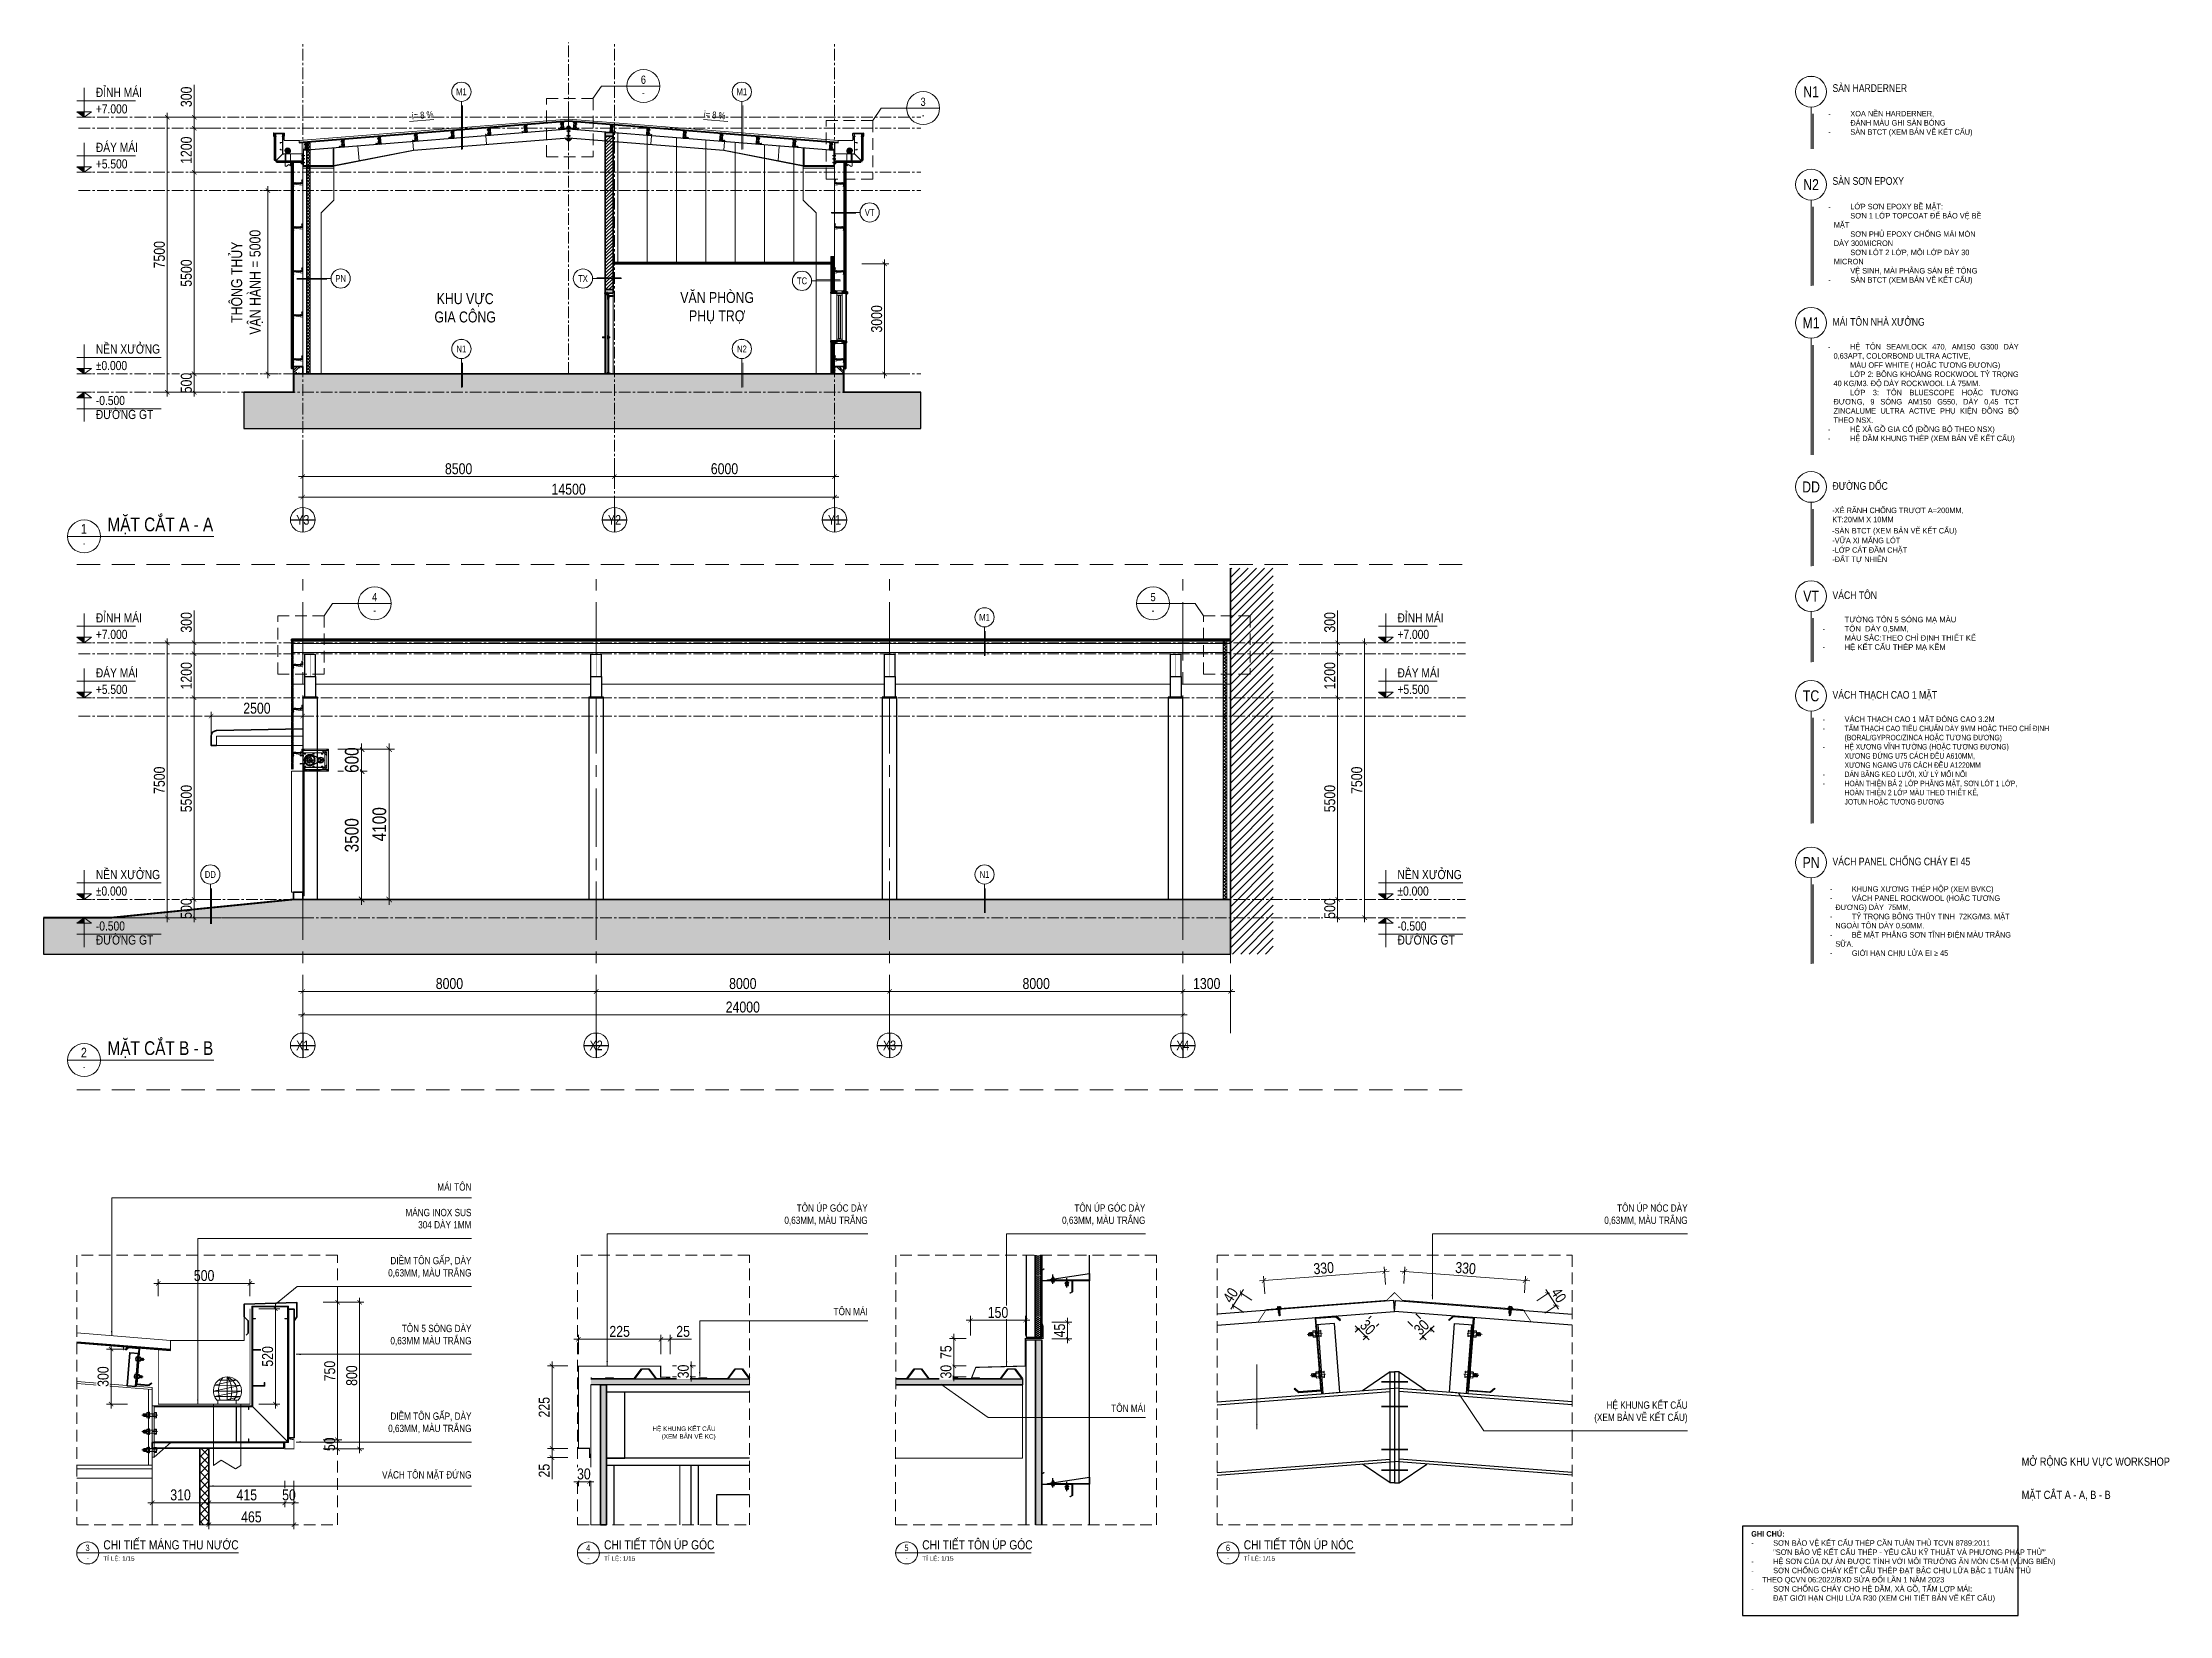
# Model space of a CAD drawing. Header units: millimetres. Extents: x -547695 to 905972, y -1055718 to 167349.
# Drawn here: x -535438 to -477439, y -960207 to -917307 of the extents above; entities that cross this region are included whole.
import ezdxf
from ezdxf.enums import TextEntityAlignment as Align
from ezdxf.xclip import XClip

# ---------------------------------------------------------------- set-up
doc = ezdxf.new("R2018")
doc.units = ezdxf.units.MM
doc.header["$XCLIPFRAME"] = 0
for name, pattern in [('$0$CENTER', [2, 1.25, -0.25, 0.25, -0.25]), ('$0$CENTER2', [1.125, 0.75, -0.125, 0.125, -0.125]), ('$0$HIDDEN', [9.525, 6.35, -3.175]), ('ACAD_ISO04W100', [30, 24, -3, 0, -3]), ('CENTER', [50.8, 31.75, -6.35, 6.35, -6.35]), ('CONTINOUS', [0]), ('DASHDOT', [25.4, 12.7, -6.35, 0, -6.35]), ('HIDDEN', [9.525, 6.35, -3.175]), ('xr-mat cat ngang$0$ACAD_ISO04W100', [30, 24, -3, 0, -3])]:
    doc.linetypes.add(name, pattern=pattern)
doc.layers.get('DEFPOINTS').update_dxf_attribs({"color": 1, "lineweight": 25})
for name, color, linetype, lineweight in [('$0$A-DOOR', 142, 'Continuous', 9), ('$0$A-EQPM', 127, 'Continuous', 9), ('$0$A-FINE', 255, 'Continuous', 5), ('$0$A-HIDD', 45, '$0$HIDDEN', 9), ('$0$A-LIFT', 3, 'Continuous', 9), ('$0$A-LITE 2', 9, 'Continuous', 9), ('$0$A-PATT', 252, 'Continuous', 9), ('A-CONC', 2, 'Continuous', 35), ('A-DIMS', 8, 'Continuous', 9), ('A-FINE', 255, 'Continuous', 25), ('A-GRID', 250, 'CENTER', 15), ('A-HEVY', 111, 'Continuous', 35), ('A-HIDD', 45, 'HIDDEN', 9), ('A-LITE', 9, 'Continuous', 9), ('A-PATT', 252, 'Continuous', 9), ('A-SHBD-LINE', 7, 'Continuous', 35), ('A-SYMBOLS', 10, 'Continuous', 13), ('A-TEXT', 255, 'Continuous', 25), ('A-WALL', 12, 'Continuous', 13), ('A-WALL-INT', 31, 'Continuous', 9), ('Chi tiet cau tao tuong xay$0$(1-150)Truc tang 3-6$0$KT-Dim', 5, 'Continuous', 15), ('S-GRID-AXIS', 5, 'DASHDOT', 18)]:
    doc.layers.add(name, color=color, linetype=linetype, lineweight=lineweight)
for name, color, linetype in [('2', 2, 'Continuous'), ('4', 4, 'Continuous'), ('7a-Flashing_01', 1, 'Continuous'), ('9', 9, 'Continuous'), ('A-TOLE', 152, 'Continuous'), ('CellPin - Chi tiet Mai sanh$0$View-XPP-Chi tiet mai sanh Alu$0$TONTHUNG', 9, 'Continuous'), ('CellPin - Chi tiet Mai sanh$0$View-XPP-Chi tiet mai sanh Alu$0$View-XPP-Chi tiet mai sanh Alu$0$2', 2, 'Continuous'), ('CellPin - Chi tiet Mai sanh$0$View-XPP-Chi tiet mai sanh Alu$0$View-XPP-Chi tiet mai sanh Alu$0$2NET-VE', 8, 'Continuous'), ('CellPin - Chi tiet Mai sanh$0$View-XPP-Chi tiet mai sanh Alu$0$View-XPP-Chi tiet mai sanh Alu$0$7', 7, 'Continuous'), ('CellPin - Chi tiet Mai sanh$0$View-XPP-Chi tiet mai sanh Alu$0$View-XPP-Chi tiet mai sanh Alu$0$8', 8, 'Continuous'), ('CellPin - Chi tiet Mai sanh$0$View-XPP-Chi tiet mai sanh Alu$0$View-XPP-Chi tiet mai sanh Alu$0$9', 9, 'Continuous'), ('CellPin - Chi tiet Mai sanh$0$View-XPP-Chi tiet mai sanh Alu$0$View-XPP-Chi tiet mai sanh Alu$0$GIANG', 1, 'Continuous'), ('S-8-Screws', 133, 'Continuous'), ('XR-MC2$0$A-TOLE', 152, 'Continuous'), ('XR_MC C C$0$A-CONC', 2, 'Continuous'), ('XR_MC C C$0$A-PATT', 251, 'Continuous')]:
    doc.layers.add(name, color=color, linetype=linetype)
doc.styles.get("Standard").update_dxf_attribs({"font": 'arial.ttf'})
doc.styles.add('VTK _ Arial_2.5 mm', font='arial.ttf', dxfattribs={"width": 0.8})
doc.styles.add('VTK_Arial', font='arial.ttf', dxfattribs={"width": 0.8})
doc.styles.add('VTK_Arial_2 mm', font='arial.ttf', dxfattribs={"width": 0.8})
doc.styles.add('VTK_Arial_3.5 mm', font='arial.ttf', dxfattribs={"width": 0.8, "height": 3.5})
doc.styles.add('XREF_KHUNG TEN VTK_A1$0$Arial_VHm', font='arial.ttf')
doc.dimstyles.new('A-2.5-DIM1', dxfattribs={"dimtxt": 2.5, "dimasz": 1, "dimexe": 1, "dimexo": 0, "dimgap": 0.5, "dimtad": 1, "dimdec": 0, "dimzin": 12, "dimdsep": 46, "dimtxsty": 'VTK_Arial', "dimblk": 'ARCHTICK', "dimcen": 0, "dimdle": 1, "dimclrd": 256, "dimclre": 256, "dimclrt": 7, "dimadec": 1, "dimazin": 3, "dimtfac": 1, "dimtdec": 0, "dimtmove": 0, "dimatfit": 2, "dimfxl": 20, "dimtolj": 1, "dimtzin": 0, "dimlwd": -1, "dimlwe": -1, "dimarcsym": 0})
doc.dimstyles.new('A-2.5-DIM120', dxfattribs={"dimscale": 120, "dimtxt": 2.5, "dimasz": 1, "dimexe": 1, "dimexo": 0, "dimgap": 0.5, "dimtad": 1, "dimdec": 0, "dimzin": 12, "dimdsep": 46, "dimtxsty": 'VTK_Arial', "dimblk": 'ARCHTICK', "dimcen": 0, "dimdle": 1, "dimclrd": 256, "dimclre": 256, "dimclrt": 7, "dimadec": 1, "dimazin": 3, "dimtfac": 1, "dimtdec": 0, "dimtmove": 0, "dimatfit": 2, "dimfxl": 20, "dimtfill": 1, "dimtolj": 1, "dimtzin": 0, "dimlwd": -1, "dimlwe": -1, "dimarcsym": 0})
doc.dimstyles.new('A-2.5-DIM120 x 10', dxfattribs={"dimscale": 120, "dimtxt": 2.5, "dimasz": 1, "dimexe": 1, "dimexo": 0, "dimgap": 0.5, "dimtad": 1, "dimdec": 0, "dimlfac": 0.1, "dimzin": 12, "dimdsep": 46, "dimtxsty": 'VTK_Arial', "dimblk": 'ARCHTICK', "dimcen": 0, "dimdle": 1, "dimclrd": 256, "dimclre": 256, "dimclrt": 7, "dimadec": 1, "dimazin": 3, "dimtfac": 1, "dimtdec": 0, "dimtmove": 0, "dimatfit": 2, "dimfxl": 20, "dimtfill": 1, "dimtolj": 1, "dimtzin": 0, "dimlwd": -1, "dimlwe": -1, "dimarcsym": 0})
doc.dimstyles.new('A-2.5-DIM120 x 5', dxfattribs={"dimscale": 120, "dimtxt": 2.5, "dimasz": 1, "dimexe": 1, "dimexo": 0, "dimgap": 0.5, "dimtad": 1, "dimdec": 0, "dimlfac": 0.2, "dimzin": 12, "dimdsep": 46, "dimtxsty": 'VTK_Arial', "dimblk": 'ARCHTICK', "dimcen": 0, "dimdle": 1, "dimclrd": 256, "dimclre": 256, "dimclrt": 7, "dimadec": 1, "dimazin": 3, "dimtfac": 1, "dimtdec": 0, "dimtmove": 0, "dimatfit": 2, "dimfxl": 20, "dimtfill": 1, "dimtolj": 1, "dimtzin": 0, "dimlwd": -1, "dimlwe": -1, "dimarcsym": 0})
doc.dimstyles.new('A-2.5-DIM150', dxfattribs={"dimscale": 150, "dimtxt": 2.5, "dimasz": 1, "dimexe": 1, "dimexo": 0, "dimgap": 0.5, "dimtad": 1, "dimdec": 0, "dimzin": 12, "dimdsep": 46, "dimtxsty": 'VTK_Arial', "dimblk": 'ARCHTICK', "dimcen": 0, "dimdle": 1, "dimclrd": 256, "dimclre": 256, "dimclrt": 7, "dimadec": 1, "dimazin": 3, "dimtfac": 1, "dimtdec": 0, "dimtmove": 0, "dimatfit": 2, "dimfxl": 20, "dimtfill": 1, "dimtolj": 1, "dimtzin": 0, "dimlwd": -1, "dimlwe": -1, "dimarcsym": 0})
doc.dimstyles.new('A-2.5-DIM25', dxfattribs={"dimscale": 25, "dimtxt": 2.5, "dimasz": 1, "dimexe": 1, "dimexo": 0, "dimgap": 0.5, "dimtad": 1, "dimdec": 0, "dimzin": 12, "dimdsep": 46, "dimtxsty": 'VTK_Arial', "dimblk": 'ARCHTICK', "dimcen": 0, "dimdle": 1, "dimclrd": 256, "dimclre": 256, "dimclrt": 7, "dimadec": 1, "dimazin": 3, "dimtfac": 1, "dimtdec": 0, "dimtmove": 0, "dimatfit": 2, "dimfxl": 20, "dimtolj": 1, "dimtzin": 0, "dimlwd": -1, "dimlwe": -1, "dimarcsym": 0})
pattern_1 = [(0, (-508357.733, -953258.242), (47.625, 27.4963), [31.75, -63.5]), (120, (-508357.733, -953258.242), (-47.625, 27.4963), [31.75, -63.5]), (60, (-508357.733, -953258.242), (1e-07, 54.99261), [-63.5, 31.75])]
pattern_2 = [(0, (-374757.58357, -14197.29368), (0.47625, 0.2749630645), [0.3175, -0.635]), (120, (-374757.58357, -14197.29368), (-0.47624999896, 0.2749630663), [0.3175, -0.635]), (60, (-374757.58357, -14197.29368), (1.04e-09, 0.5499261308), [-0.635, 0.3175])]

msp = doc.modelspace()

# ---------------------------------------------------------------- texts
at = {"layer": 'A-TEXT', "char_height": 150, "attachment_point": 1, "style": 'VTK_Arial'}
for s, insert, width in [('\\pxi-1,l1,sm1;- ^IXOA NỀN HARDERNER, \\P^IĐÁNH MÀU GHI SÀN BÓNG\\P- ^ISÀN BTCT (XEM BẢN VẼ KẾT CẤU)', (-486741.5, -919172, 28280.4), 3176.139), ('\\pxi-1,l1,sm1;- ^ILỚP SƠN EPOXY BỀ MẶT:\\P^ISƠN 1 LỚP TOPCOAT ĐỂ BẢO VỆ BỀ MẶT\\P^ISƠN PHỦ EPOXY CHỐNG MÀI MÒN DÀY 300MICRON\\P^ISƠN LÓT 2 LỚP, MỖI LỚP DÀY 30 MICRON\\P^IVỆ SINH, MÀI PHẲNG SÀN BÊ TÔNG\\P- ^ISÀN BTCT (XEM BẢN VẼ KẾT CẤU)', (-486741.5, -921706.2, 28280.4), 3566.188), ('\\pxi-1,l1,sm1,qj;- ^IHỆ TÔN SEAMLOCK 470, AM150 G300 DÀY 0,63APT, COLORBOND ULTRA ACTIVE, \\P^IMÀU OFF WHITE ( HOẶC TƯƠNG ĐƯƠNG)\\P^ILỚP 2: BÔNG KHOÁNG ROCKWOOL TỶ TRỌNG 40 KG/M3. ĐỘ DÀY ROCKWOOL LÀ 75MM.\\P^ILỚP 3: TÔN BLUESCOPE HOẶC TƯƠNG ĐƯƠNG, 9 SÓNG AM150 G550, DÀY 0,45 TCT ZINCALUME ULTRA ACTIVE PHỤ KIỆN ĐỒNG BỘ THEO NSX.\\P- ^IHỆ XÀ GỒ GIA CỐ (ĐỒNG BỘ THEO NSX)\\P- ^IHỆ DẦM KHUNG THÉP (XEM BẢN VẼ KẾT CẤU)', (-486749.4, -925528.5, 28280.4), 4334.253)]:
    msp.add_mtext(s, dxfattribs=dict(at, insert=insert, width=width))
at = {"layer": 'A-TEXT', "color": 0, "insert": (-517082.9, -955052), "char_height": 125, "width": 4057.434, "attachment_point": 3, "style": 'VTK_Arial'}
msp.add_mtext('HỆ KHUNG KẾT CẤU\\P(XEM BẢN VẼ KC)', dxfattribs=at)

# ---------------------------------------------------------------- blocks, each defined once
blk = doc.blocks.new('E5U67')
at = {"layer": 'A-SHBD-LINE', "color": 1, "ltscale": 0.3, "style": 'XREF_KHUNG TEN VTK_A1$0$Arial_VHm', "width": 0.8}
for tag, p in [('HANGMUC', (-4487, 3455)), ('TENBANVE1', (-4487, 2808)), ('TENBANVE2', (-4487, 2508))]:
    blk.add_attdef(tag, p, '', height=161, rotation=1080, dxfattribs=at)
at = {"layer": 'A-SHBD-LINE', "color": 1, "lineweight": 30, "ltscale": 0.3, "width": 0.8, "flags": 64}
for tag, height, p in [('TYLE', 161, (-2759, 2009)), ('KHBV', 170, (-2669, 841))]:
    blk.add_attdef(tag, text='', height=height, rotation=1080, dxfattribs=at).set_placement(p, align=Align.TOP_LEFT)
blk = doc.blocks.new('_ARCHTICK')
at = {"color": 0, "linetype": 'ByBlock', "const_width": 0.15}
blk.add_lwpolyline([(-0.5, -0.5), (0.5, 0.5)], dxfattribs=at)
blk = doc.blocks.new('*D980')
at = {"layer": 'A-DIMS', "transparency": 16777216}
for p, q in [((-520946, -952675), (-518456, -952675)), ((-520826, -953084), (-520826, -952555)), ((-518576, -953084), (-518576, -952555))]:
    blk.add_line(p, q, dxfattribs=at)
at = {"layer": 'DEFPOINTS', "color": 0, "transparency": 16777216}
for p in [(-518576, -952675), (-520826, -953084), (-518576, -953084)]:
    blk.add_point(p, dxfattribs=at)
at = {"layer": 'A-DIMS', "transparency": 16777216, "xscale": 120, "yscale": 120, "zscale": 120, "rotation": 180}
blk.add_blockref('_ARCHTICK', (-520826, -952675), dxfattribs=at)
at = {"layer": 'A-DIMS', "transparency": 16777216, "xscale": 120, "yscale": 120, "zscale": 120}
blk.add_blockref('_ARCHTICK', (-518576, -952675), dxfattribs=at)
at = {"layer": 'A-DIMS', "color": 7, "transparency": 16777216, "insert": (-519701, -952461), "char_height": 300, "attachment_point": 5, "style": 'VTK_Arial', "bg_fill": 3, "box_fill_scale": 1.1, "bg_fill_color": 257, "bg_fill_transparency": 0}
blk.add_mtext('\\A1;225', dxfattribs=at)
blk = doc.blocks.new('*D981')
at = {"layer": 'A-DIMS', "transparency": 16777216}
for p, q in [((-521111, -953402), (-521664, -953402)), ((-521544, -953282), (-521544, -955772)), ((-521111, -955652), (-521664, -955652))]:
    blk.add_line(p, q, dxfattribs=at)
at = {"layer": 'DEFPOINTS', "color": 0, "transparency": 16777216}
for p in [(-521111, -953402), (-521544, -955652), (-521111, -955652)]:
    blk.add_point(p, dxfattribs=at)
at = {"layer": 'A-DIMS', "transparency": 16777216, "xscale": 120, "yscale": 120, "zscale": 120}
for p, rotation in [((-521544, -953402), 90), ((-521544, -955652), 270)]:
    blk.add_blockref('_ARCHTICK', p, dxfattribs=dict(at, rotation=rotation))
at = {"layer": 'A-DIMS', "color": 7, "transparency": 16777216, "insert": (-521757, -954527), "char_height": 300, "attachment_point": 5, "rotation": 90, "style": 'VTK_Arial', "bg_fill": 3, "box_fill_scale": 1.1, "bg_fill_color": 257, "bg_fill_transparency": 0}
blk.add_mtext('\\A1;225', dxfattribs=at)
blk = doc.blocks.new('A$C5124ef2e')
h = blk.add_hatch()
h.set_pattern_fill('HONEY', color=251, scale=5)
h.set_pattern_definition([(0, (-1012210.313, -203840.226), (23.8125, 13.74815322), [15.875, -31.75]), (120, (-1012210.313, -203840.226), (-23.81249995, 13.74815332), [15.875, -31.75]), (60, (-1012210.313, -203840.226), (5e-08, 27.49630654), [-31.75, 15.875])])
h.paths.add_polyline_path([(-5100, 80), (0, 80), (0, 0), (-5100, 0)])
at = {"layer": 'A-FINE'}
blk.add_lwpolyline([(-5100, 80), (0, 80), (0, 0), (-5100, 0)], close=True, dxfattribs=at)
at = {"layer": 'A-TOLE', "ltscale": 0.1}
blk.add_lwpolyline([(-5400, 85), (-5300, 215), (-5200, 215), (-5100, 85), (-5100, 85), (-5100, 85), (-4821, 85), (-4811, 95), (-4711, 95), (-4701, 85), (-4612, 85), (-4524, 85), (-4514, 95), (-4414, 95), (-4404, 85), (-4125, 85), (-4025, 215), (-3925, 215), (-3825, 85), (-3825, 85), (-3825, 85), (-3546, 85), (-3536, 95), (-3436, 95), (-3426, 85), (-3338, 85), (-3249, 85), (-3239, 95), (-3139, 95), (-3129, 85), (-2850, 85), (-2750, 215), (-2650, 215), (-2550, 85), (-2550, 85), (-2550, 85), (-2271, 85), (-2261, 95), (-2161, 95), (-2151, 85), (-2062, 85), (-1974, 85), (-1964, 95), (-1864, 95), (-1854, 85), (-1575, 85), (-1475, 215), (-1375, 215), (-1275, 85), (-1275, 85), (-1275, 85), (-996, 85), (-986, 95), (-886, 95), (-876, 85), (-788, 85), (-699, 85), (-689, 95), (-589, 95), (-579, 85), (-300, 85), (-200, 215), (-100, 215), (0, 85), (0, 85), (0, 85), (-4, 82), (-102, 210), (-198, 210), (-298, 80), (-581, 80), (-591, 90), (-687, 90), (-697, 80), (-788, 80), (-878, 80), (-888, 90), (-984, 90), (-994, 80), (-1277, 80), (-1377, 210), (-1473, 210), (-1573, 80), (-1856, 80), (-1866, 90), (-1962, 90), (-1972, 80), (-2062, 80), (-2153, 80), (-2163, 90), (-2259, 90), (-2269, 80), (-2552, 80), (-2652, 210), (-2748, 210), (-2848, 80), (-3131, 80), (-3141, 90), (-3237, 90), (-3247, 80), (-3338, 80), (-3428, 80), (-3438, 90), (-3534, 90), (-3544, 80), (-3827, 80), (-3927, 210), (-4023, 210), (-4123, 80), (-4406, 80), (-4416, 90), (-4512, 90), (-4522, 80), (-4612, 80), (-4703, 80), (-4713, 90), (-4809, 90), (-4819, 80), (-5102, 80), (-5202, 210), (-5298, 210), (-5396, 82)], close=True, dxfattribs=at)
blk = doc.blocks.new('*D982')
at = {"layer": 'A-DIMS', "transparency": 16777216}
for p, q in [((-518696, -952675), (-518326, -952675)), ((-518576, -953084), (-518576, -952555)), ((-518326, -953084), (-518326, -952555)), ((-518326, -952675), (-517737, -952675))]:
    blk.add_line(p, q, dxfattribs=at)
at = {"layer": 'DEFPOINTS', "color": 0, "transparency": 16777216}
for p in [(-518576, -953084), (-518326, -953084)]:
    blk.add_point(p, dxfattribs=at)
at = {"layer": 'A-DIMS', "transparency": 16777216, "xscale": 120, "yscale": 120, "zscale": 120, "rotation": 180}
blk.add_blockref('_ARCHTICK', (-518576, -952675), dxfattribs=at)
at = {"layer": 'A-DIMS', "transparency": 16777216, "xscale": 120, "yscale": 120, "zscale": 120}
blk.add_blockref('_ARCHTICK', (-518326, -952675), dxfattribs=at)
at = {"layer": 'A-DIMS', "color": 7, "transparency": 16777216, "insert": (-517971, -952461), "char_height": 300, "attachment_point": 5, "style": 'VTK_Arial', "bg_fill": 3, "box_fill_scale": 1.1, "bg_fill_color": 257, "bg_fill_transparency": 0}
blk.add_mtext('\\A1;25', dxfattribs=at)
at = {"layer": 'DEFPOINTS', "color": 0, "transparency": 16777216}
blk.add_point((-518326, -952675), dxfattribs=at)
blk = doc.blocks.new('*D983')
at = {"layer": 'A-DIMS', "transparency": 16777216}
for p, q in [((-521111, -955652), (-521664, -955652)), ((-521544, -955532), (-521544, -955902)), ((-521111, -955902), (-521664, -955902)), ((-521544, -955902), (-521544, -956492))]:
    blk.add_line(p, q, dxfattribs=at)
at = {"layer": 'DEFPOINTS', "color": 0, "transparency": 16777216}
for p in [(-521111, -955652), (-521111, -955902)]:
    blk.add_point(p, dxfattribs=at)
at = {"layer": 'A-DIMS', "transparency": 16777216, "xscale": 120, "yscale": 120, "zscale": 120}
for p, rotation in [((-521544, -955652), 90), ((-521544, -955902), 270)]:
    blk.add_blockref('_ARCHTICK', p, dxfattribs=dict(at, rotation=rotation))
at = {"layer": 'A-DIMS', "color": 7, "transparency": 16777216, "insert": (-521757, -956257), "char_height": 300, "attachment_point": 5, "rotation": 90, "style": 'VTK_Arial', "bg_fill": 3, "box_fill_scale": 1.1, "bg_fill_color": 257, "bg_fill_transparency": 0}
blk.add_mtext('\\A1;25', dxfattribs=at)
at = {"layer": 'DEFPOINTS', "color": 0, "transparency": 16777216}
blk.add_point((-521544, -955902), dxfattribs=at)
blk = doc.blocks.new('*D984')
at = {"layer": 'A-DIMS', "transparency": 16777216}
for p, q in [((-520826, -956253), (-520826, -956681)), ((-520526, -956253), (-520526, -956681)), ((-520946, -956561), (-520406, -956561))]:
    blk.add_line(p, q, dxfattribs=at)
at = {"layer": 'A-DIMS', "transparency": 16777216, "xscale": 120, "yscale": 120, "zscale": 120, "rotation": 180}
blk.add_blockref('_ARCHTICK', (-520826, -956561), dxfattribs=at)
at = {"layer": 'A-DIMS', "transparency": 16777216, "xscale": 120, "yscale": 120, "zscale": 120}
blk.add_blockref('_ARCHTICK', (-520526, -956561), dxfattribs=at)
at = {"layer": 'A-DIMS', "color": 7, "transparency": 16777216, "insert": (-520676, -956348), "char_height": 300, "attachment_point": 5, "style": 'VTK_Arial', "bg_fill": 3, "box_fill_scale": 1.1, "bg_fill_color": 257, "bg_fill_transparency": 0}
blk.add_mtext('\\A1;30', dxfattribs=at)
at = {"layer": 'DEFPOINTS', "color": 0, "transparency": 16777216}
for p in [(-520826, -956253), (-520526, -956253), (-520526, -956561)]:
    blk.add_point(p, dxfattribs=at)
blk = doc.blocks.new('*D985')
at = {"layer": 'A-DIMS', "transparency": 16777216}
for p, q in [((-518259, -953402), (-517631, -953402)), ((-517751, -953282), (-517751, -953822)), ((-518259, -953702), (-517631, -953702))]:
    blk.add_line(p, q, dxfattribs=at)
at = {"layer": 'A-DIMS', "transparency": 16777216, "xscale": 120, "yscale": 120, "zscale": 120}
for p, rotation in [((-517751, -953402), 90), ((-517751, -953702), 270)]:
    blk.add_blockref('_ARCHTICK', p, dxfattribs=dict(at, rotation=rotation))
at = {"layer": 'A-DIMS', "color": 7, "transparency": 16777216, "insert": (-517964, -953552), "char_height": 300, "attachment_point": 5, "rotation": 90, "style": 'VTK_Arial', "bg_fill": 3, "box_fill_scale": 1.1, "bg_fill_color": 257, "bg_fill_transparency": 0}
blk.add_mtext('\\A1;30', dxfattribs=at)
at = {"layer": 'DEFPOINTS', "color": 0, "transparency": 16777216}
for p in [(-518259, -953402), (-518259, -953702), (-517751, -953702)]:
    blk.add_point(p, dxfattribs=at)
blk = doc.blocks.new('15-15X20')
for p, q in [((-67, 207), (-41, 213)), ((-30, 254), (30, 254)), ((-30, 169), (30, 178)), ((-23, 175), (-30, 169)), ((-30, 169), (-23, 164)), ((-30, 150), (30, 159)), ((-23, 156), (-30, 150)), ((-30, 150), (-23, 146)), ((-30, 132), (29, 141)), ((-23, 138), (-30, 132)), ((-30, 132), (-23, 128)), ((-28, 115), (28, 123)), ((-22, 120), (-28, 115)), ((-28, 115), (-21, 110)), ((-27, 97), (27, 105)), ((-20, 103), (-27, 97)), ((-27, 97), (-20, 93)), ((-26, 81), (25, 89)), ((-19, 87), (-26, 81)), ((-26, 81), (-19, 77)), ((-23, 175), (23, 182)), ((-23, 164), (23, 172)), ((-23, 156), (23, 163)), ((-23, 146), (23, 153)), ((-23, 138), (23, 145)), ((-23, 128), (23, 135)), ((-22, 120), (22, 127)), ((-22, 66), (22, 73)), ((-17, 71), (-22, 66)), ((-22, 66), (-15, 61)), ((-21, 110), (21, 117)), ((-20, 103), (21, 109)), ((-20, 93), (20, 99)), ((-19, 213), (-19, 244)), ((-19, 87), (19, 93)), ((-19, 77), (18, 83)), ((-17, 71), (17, 76)), ((-15, 61), (16, 66)), ((-14, 53), (-14, 17)), ((-14, 17), (0, 0)), ((14, 17), (0, 0)), ((14, 53), (14, 17)), ((22, 73), (16, 66)), ((17, 76), (22, 73)), ((25, 89), (18, 83)), ((19, 213), (19, 244)), ((19, 93), (25, 89)), ((27, 105), (20, 99)), ((28, 123), (21, 117)), ((21, 109), (27, 105)), ((22, 127), (28, 123)), ((23, 182), (30, 178)), ((30, 178), (23, 172)), ((23, 163), (30, 159)), ((30, 159), (23, 153)), ((23, 145), (29, 141)), ((29, 141), (23, 135)), ((41, 213), (66, 207))]:
    blk.add_line(p, q)
for points in [[(-67, 207), (66, 207), (66, 200), (-67, 200)], [(-41, 187), (41, 187), (41, 200), (-41, 200)]]:
    blk.add_lwpolyline(points, close=True)
for points in [[(-19, 213), (-19, 244, 0.414214), (-29, 254), (-31, 254, 0.414214), (-41, 244), (-41, 213), (0, 213)], [(19, 213), (19, 244, -0.414214), (29, 254), (31, 254, -0.414214), (41, 244), (41, 213), (0, 213)]]:
    blk.add_lwpolyline(points, format="xyb")
for centre, radius, start, end in [((706, 169), 730, 178.57237, 179.51809), ((706, 169), 730, 180.3062, 181.00733), ((706, 169), 730, 181.79995, 182.41241), ((706, 169), 730, 183.20882, 183.79152), ((706, 169), 730, 184.58616, 185.1684), ((706, 169), 730, 185.96172, 186.40169), ((-9, 244), 10, 90, 180), ((706, 169), 730, 187.19423, 187.66565), ((706, 169), 730, 188.45223, 189.0829), ((9, 244), 10, 0, 90), ((-707, 169), 730, 350.9171, 351.95524), ((-707, 169), 730, 352.75654, 353.26357), ((-707, 169), 730, 354.06694, 354.52095), ((-707, 169), 730, 355.33683, 355.93342), ((-707, 169), 730, 356.74461, 357.33727), ((-707, 169), 730, 1.04322, 1.42763), ((-707, 169), 730, 359.55475, 0.26307), ((-707, 169), 730, 358.12225, 358.76642)]:
    blk.add_arc(centre, radius, start, end)
at = {"lineweight": 20}
for points in [[(-14, 30), (-14, 30), (-11, 30), (-10, 33)], [(-10, 33), (-10, 36), (-9, 59), (-9, 62)], [(0, 0), (-7, 18), (-5, 21), (-4, 24)], [(-2, 24), (-3, 21), (-5, 18), (0, 0)], [(-3, 24), (-3, 24), (-5, 20), (-4, 18)], [(-4, 24), (-2, 29), (0, 33), (3, 37)], [(-4, 18), (-4, 16), (0, 0), (0, 0)], [(4, 37), (2, 33), (-1, 28), (-2, 24)], [(3, 37), (7, 44), (6, 62), (5, 64)], [(7, 65), (7, 63), (9, 44), (4, 37)]]:
    blk.add_open_spline(points, degree=3, dxfattribs=at)
blk = doc.blocks.new('*U991')
at = {"layer": 'A-PATT', "linetype": 'ACAD_ISO04W100'}
blk.add_line((-59.5, 0), (-8.1, 0), dxfattribs=at)
at = {"layer": 'A-PATT', "linetype": 'Continuous'}
for p, q in [((-55.6, -8.4), (-55.6, 8.4)), ((-46.8, 10.7), (-54.9, 10.7)), ((-47.1, 6.1), (-54.5, 6.1)), ((-46.1, 6.1), (-46.1, 8.4)), ((-46.1, -8.4), (-46.1, 8.4)), ((-37.2, 6.1), (-37.2, 8.4)), ((-37.2, -8.4), (-37.2, 8.4)), ((-36.5, 10.7), (-28.4, 10.7)), ((-36.1, 6.1), (-28.7, 6.1)), ((-27.7, 6.1), (-27.7, 8.4)), ((-27.7, -8.4), (-27.7, 8.4)), ((-27.5, 4.8), (-26.6, 5.7)), ((-27.2, -4.8), (-26.1, 4.8)), ((-26.6, 5.7), (-26.1, 4.8)), ((-26.1, 4.8), (-25.1, 5.7)), ((-25.7, -4.8), (-24.6, 4.8)), ((-25.1, 5.7), (-24.6, 4.8)), ((-24.6, 4.8), (-23.7, 5.7)), ((-24.3, -4.8), (-23.2, 4.8)), ((-23.7, 5.7), (-23.2, 4.8)), ((-23.2, 4.8), (-22.2, 5.7)), ((-22.8, -4.8), (-21.7, 4.8)), ((-22.2, 5.7), (-21.7, 4.8)), ((-21.7, 4.8), (-20.8, 5.7)), ((-21.4, -4.8), (-20.3, 4.8)), ((-21.4, -4.8), (-20.3, 4.8)), ((-20.8, 5.7), (-20.3, 4.8)), ((-20.3, 4.8), (-19.3, 5.7)), ((-19.9, -4.8), (-18.8, 4.8)), ((-19.3, 5.7), (-18.8, 4.8)), ((-18.8, 4.8), (-17.9, 5.7)), ((-18.5, -4.8), (-17.4, 4.8)), ((-18.5, -4.8), (-17.4, 4.8)), ((-18.5, -4.8), (-17.4, 4.8)), ((-17.9, 5.7), (-17.4, 4.8)), ((-17.4, 4.8), (-16.4, 5.7)), ((-17, -4.8), (-15.9, 4.8)), ((-16.4, 5.7), (-15.9, 4.8)), ((-12.5, 4.8), (-15.9, 4.8)), ((-12.5, 4.8), (-12.5, -4.8)), ((-54.9, -10.7), (-46.8, -10.7)), ((-47.1, -6.1), (-54.5, -6.1)), ((-46.1, -6.1), (-46.1, -8.4)), ((-37.2, -6.1), (-37.2, -8.4)), ((-28.4, -10.7), (-36.5, -10.7)), ((-36.1, -6.1), (-28.7, -6.1)), ((-27.2, -4.8), (-27.7, -4.8)), ((-27.7, -6.1), (-27.7, -8.4)), ((-27.2, -4.8), (-26.6, -5.7)), ((-26.6, -5.7), (-25.7, -4.8)), ((-25.7, -4.8), (-25.2, -5.7)), ((-25.2, -5.7), (-24.3, -4.8)), ((-24.3, -4.8), (-23.7, -5.7)), ((-23.7, -5.7), (-22.8, -4.8)), ((-22.8, -4.8), (-22.3, -5.7)), ((-22.3, -5.7), (-21.4, -4.8)), ((-21.4, -4.8), (-20.8, -5.7)), ((-20.8, -5.7), (-19.9, -4.8)), ((-19.9, -4.8), (-19.4, -5.7)), ((-19.4, -5.7), (-18.5, -4.8)), ((-18.5, -4.8), (-17.9, -5.7)), ((-17.9, -5.7), (-17, -4.8)), ((-17, -4.8), (-12.5, -4.8))]:
    blk.add_line(p, q, dxfattribs=at)
at = {"layer": 'A-PATT', "ltscale": 0.5}
for p, q in [((-46.1, 6), (-39.2, 6)), ((-26.8, 5.5), (-26.8, 5.5)), ((-46.1, -6), (-39.2, -6)), ((-26.8, -5.5), (-26.8, -5.5))]:
    blk.add_line(p, q, dxfattribs=at)
at = {"layer": 'A-PATT', "linetype": 'Continuous'}
blk.add_lwpolyline([(-39.2, 12), (-37.2, 12), (-37.2, -12), (-39.2, -12)], close=True, dxfattribs=at)
for centre, radius, start, end in [((-51.4, 8.4), 4.19, 146.602, 180), ((-52.5, 8.4), 3.07, 180, 228.54763), ((-52.5, 3.8), 3.07, 131.45237, 180), ((-49.2, 8.4), 3.07, 311.45237, 0), ((-49.2, 3.8), 3.07, 0, 48.54763), ((-50.3, 8.4), 4.19, 0, 33.398), ((-33, 8.4), 4.19, 146.602, 180), ((-34.1, 8.4), 3.07, 180, 228.54763), ((-34.1, 3.8), 3.07, 131.45237, 180), ((-30.8, 8.4), 3.07, 311.45237, 0), ((-30.8, 3.8), 3.07, 0, 48.54763), ((-31.9, 8.4), 4.19, 0, 33.398), ((-52.5, -3.8), 3.07, 180, 228.54763), ((-52.5, -8.4), 3.07, 131.45237, 180), ((-51.4, -8.4), 4.19, 180, 213.398), ((-49.2, -3.8), 3.07, 311.45237, 0), ((-49.2, -8.4), 3.07, 0, 48.54763), ((-50.3, -8.4), 4.19, 326.602, 0), ((-34.1, -3.8), 3.07, 180, 228.54763), ((-34.1, -8.4), 3.07, 131.45237, 180), ((-33, -8.4), 4.19, 180, 213.398), ((-30.8, -3.8), 3.07, 311.45237, 0), ((-30.8, -8.4), 3.07, 0, 48.54763), ((-31.9, -8.4), 4.19, 326.602, 0)]:
    blk.add_arc(centre, radius, start, end, dxfattribs=at)
blk = doc.blocks.new('*U992')
at = {"layer": 'A-PATT', "linetype": 'ACAD_ISO04W100'}
blk.add_line((-59.5, 0), (-8.1, 0), dxfattribs=at)
at = {"layer": 'A-PATT', "linetype": 'Continuous'}
for p, q in [((-55.6, -8.4), (-55.6, 8.4)), ((-46.8, 10.7), (-54.9, 10.7)), ((-47.1, 6.1), (-54.5, 6.1)), ((-46.1, 6.1), (-46.1, 8.4)), ((-46.1, -8.4), (-46.1, 8.4)), ((-37.2, 6.1), (-37.2, 8.4)), ((-37.2, -8.4), (-37.2, 8.4)), ((-36.5, 10.7), (-28.4, 10.7)), ((-36.1, 6.1), (-28.7, 6.1)), ((-27.7, 6.1), (-27.7, 8.4)), ((-27.7, -8.4), (-27.7, 8.4)), ((-27.5, 4.8), (-26.6, 5.7)), ((-27.2, -4.8), (-26.1, 4.8)), ((-26.6, 5.7), (-26.1, 4.8)), ((-26.1, 4.8), (-25.1, 5.7)), ((-25.7, -4.8), (-24.6, 4.8)), ((-25.1, 5.7), (-24.6, 4.8)), ((-24.6, 4.8), (-23.7, 5.7)), ((-24.3, -4.8), (-23.2, 4.8)), ((-23.7, 5.7), (-23.2, 4.8)), ((-23.2, 4.8), (-22.2, 5.7)), ((-22.8, -4.8), (-21.7, 4.8)), ((-22.2, 5.7), (-21.7, 4.8)), ((-21.7, 4.8), (-20.8, 5.7)), ((-21.4, -4.8), (-20.3, 4.8)), ((-21.4, -4.8), (-20.3, 4.8)), ((-20.8, 5.7), (-20.3, 4.8)), ((-20.3, 4.8), (-19.3, 5.7)), ((-19.9, -4.8), (-18.8, 4.8)), ((-19.3, 5.7), (-18.8, 4.8)), ((-18.8, 4.8), (-17.9, 5.7)), ((-18.5, -4.8), (-17.4, 4.8)), ((-18.5, -4.8), (-17.4, 4.8)), ((-18.5, -4.8), (-17.4, 4.8)), ((-17.9, 5.7), (-17.4, 4.8)), ((-17.4, 4.8), (-16.4, 5.7)), ((-17, -4.8), (-15.9, 4.8)), ((-16.4, 5.7), (-15.9, 4.8)), ((-12.5, 4.8), (-15.9, 4.8)), ((-12.5, 4.8), (-12.5, -4.8)), ((-54.9, -10.7), (-46.8, -10.7)), ((-47.1, -6.1), (-54.5, -6.1)), ((-46.1, -6.1), (-46.1, -8.4)), ((-37.2, -6.1), (-37.2, -8.4)), ((-28.4, -10.7), (-36.5, -10.7)), ((-36.1, -6.1), (-28.7, -6.1)), ((-27.2, -4.8), (-27.7, -4.8)), ((-27.7, -6.1), (-27.7, -8.4)), ((-27.2, -4.8), (-26.6, -5.7)), ((-26.6, -5.7), (-25.7, -4.8)), ((-25.7, -4.8), (-25.2, -5.7)), ((-25.2, -5.7), (-24.3, -4.8)), ((-24.3, -4.8), (-23.7, -5.7)), ((-23.7, -5.7), (-22.8, -4.8)), ((-22.8, -4.8), (-22.3, -5.7)), ((-22.3, -5.7), (-21.4, -4.8)), ((-21.4, -4.8), (-20.8, -5.7)), ((-20.8, -5.7), (-19.9, -4.8)), ((-19.9, -4.8), (-19.4, -5.7)), ((-19.4, -5.7), (-18.5, -4.8)), ((-18.5, -4.8), (-17.9, -5.7)), ((-17.9, -5.7), (-17, -4.8)), ((-17, -4.8), (-12.5, -4.8))]:
    blk.add_line(p, q, dxfattribs=at)
at = {"layer": 'A-PATT', "ltscale": 0.5}
for p, q in [((-46.1, 6), (-39.2, 6)), ((-26.8, 5.5), (-26.8, 5.5)), ((-46.1, -6), (-39.2, -6)), ((-26.8, -5.5), (-26.8, -5.5))]:
    blk.add_line(p, q, dxfattribs=at)
at = {"layer": 'A-PATT', "linetype": 'Continuous'}
blk.add_lwpolyline([(-39.2, 12), (-37.2, 12), (-37.2, -12), (-39.2, -12)], close=True, dxfattribs=at)
for centre, radius, start, end in [((-51.4, 8.4), 4.19, 146.602, 180), ((-52.5, 8.4), 3.07, 180, 228.54763), ((-52.5, 3.8), 3.07, 131.45237, 180), ((-49.2, 8.4), 3.07, 311.45237, 0), ((-49.2, 3.8), 3.07, 0, 48.54763), ((-50.3, 8.4), 4.19, 0, 33.398), ((-33, 8.4), 4.19, 146.602, 180), ((-34.1, 8.4), 3.07, 180, 228.54763), ((-34.1, 3.8), 3.07, 131.45237, 180), ((-30.8, 8.4), 3.07, 311.45237, 0), ((-30.8, 3.8), 3.07, 0, 48.54763), ((-31.9, 8.4), 4.19, 0, 33.398), ((-52.5, -3.8), 3.07, 180, 228.54763), ((-52.5, -8.4), 3.07, 131.45237, 180), ((-51.4, -8.4), 4.19, 180, 213.398), ((-49.2, -3.8), 3.07, 311.45237, 0), ((-49.2, -8.4), 3.07, 0, 48.54763), ((-50.3, -8.4), 4.19, 326.602, 0), ((-34.1, -3.8), 3.07, 180, 228.54763), ((-34.1, -8.4), 3.07, 131.45237, 180), ((-33, -8.4), 4.19, 180, 213.398), ((-30.8, -3.8), 3.07, 311.45237, 0), ((-30.8, -8.4), 3.07, 0, 48.54763), ((-31.9, -8.4), 4.19, 326.602, 0)]:
    blk.add_arc(centre, radius, start, end, dxfattribs=at)
blk = doc.blocks.new('A$C13a472c9')
at = {"layer": '2'}
h = blk.add_hatch(dxfattribs=at)
h.set_pattern_fill('ANSI31', color=256, scale=15, style=0)
h.set_pattern_definition([(45, (-1382936.4846, 396888.4345), (-1.3258252147, 1.3258252147), [])])
h.paths.add_polyline_path([(-140, 10), (-63, 10), (-63, 258.1), (6.3, 258.1), (19.9, 244.5), (21.2, 245.9), (7.1, 260), (-64.9, 260), (-64.9, 11.9), (-139.2, 11.9), (-152.8, 25.5), (-154.1, 24.1)])
blk.add_lwpolyline([(-140, 10), (-63, 10), (-63, 258.1), (6.3, 258.1), (19.9, 244.5), (21.2, 245.9), (7.1, 260), (-64.9, 260), (-64.9, 11.9), (-139.2, 11.9), (-152.8, 25.5), (-154.1, 24.1)], close=True, dxfattribs=at)
at = {"layer": '4', "lineweight": -2}
blk.add_line((-58, 235), (-58, 0), dxfattribs=at)
blk.add_lwpolyline([(-63, 0), (0, 0), (0, 235), (-63, 235)], close=True, dxfattribs=at)
at = {"xscale": -1}
blk.add_blockref('*U991', (-104.1, 205), dxfattribs=at)
at = {"rotation": 180}
blk.add_blockref('*U992', (-104.1, 65), dxfattribs=at)
blk = doc.blocks.new('*D993')
at = {"layer": 'A-DIMS', "transparency": 16777216}
for p, q in [((-498414, -950812), (-494884, -951084)), ((-498320, -951156), (-498285, -950702)), ((-495030, -951410), (-494995, -950955))]:
    blk.add_line(p, q, dxfattribs=at)
at = {"layer": 'DEFPOINTS', "color": 0, "transparency": 16777216}
for p in [(-498320, -951156), (-495004, -951075), (-495030, -951410)]:
    blk.add_point(p, dxfattribs=at)
at = {"layer": 'A-DIMS', "transparency": 16777216, "xscale": 120, "yscale": 120, "zscale": 120}
for p, rotation in [((-498294, -950821), 175.5969132294169), ((-495004, -951075), 355.5969132294168)]:
    blk.add_blockref('_ARCHTICK', p, dxfattribs=dict(at, rotation=rotation))
at = {"layer": 'A-DIMS', "color": 7, "transparency": 16777216, "insert": (-496633, -950735), "char_height": 300, "attachment_point": 5, "rotation": 355.59691, "style": 'VTK_Arial', "bg_fill": 3, "box_fill_scale": 1.1, "bg_fill_color": 257, "bg_fill_transparency": 0}
blk.add_mtext('\\A1;330', dxfattribs=at)
blk = doc.blocks.new('*D994')
at = {"layer": 'A-DIMS', "transparency": 16777216}
for p, q in [((-494693, -951623), (-494280, -951356)), ((-494475, -951959), (-494062, -951691)), ((-494446, -951320), (-494098, -951857))]:
    blk.add_line(p, q, dxfattribs=at)
at = {"layer": 'DEFPOINTS', "color": 0, "transparency": 16777216}
blk.add_point((-494693, -951623), dxfattribs=at)
at = {"layer": 'A-DIMS', "transparency": 16777216, "xscale": 120, "yscale": 120, "zscale": 120}
for p, rotation in [((-494380, -951421), 122.9411688156196), ((-494163, -951757), 302.9411688156196)]:
    blk.add_blockref('_ARCHTICK', p, dxfattribs=dict(at, rotation=rotation))
at = {"layer": 'A-DIMS', "color": 7, "transparency": 16777216, "insert": (-494093, -951473), "char_height": 300, "attachment_point": 5, "rotation": 302.94117, "style": 'VTK_Arial', "bg_fill": 3, "box_fill_scale": 1.1, "bg_fill_color": 257, "bg_fill_transparency": 0}
blk.add_mtext('\\A1;40', dxfattribs=at)
at = {"layer": 'DEFPOINTS', "color": 0, "transparency": 16777216}
for p in [(-494163, -951757), (-494475, -951959)]:
    blk.add_point(p, dxfattribs=at)
blk = doc.blocks.new('*D995')
at = {"layer": 'A-DIMS', "transparency": 16777216}
for p, q in [((-499642, -952308), (-499259, -952689)), ((-499209, -952043), (-499641, -952477)), ((-498997, -952255), (-499429, -952689))]:
    blk.add_line(p, q, dxfattribs=at)
at = {"layer": 'A-DIMS', "transparency": 16777216, "xscale": 120, "yscale": 120, "zscale": 120}
for p, rotation in [((-499557, -952392), 135.1096702976106), ((-499344, -952604), 315.1096702976106)]:
    blk.add_blockref('_ARCHTICK', p, dxfattribs=dict(at, rotation=rotation))
at = {"layer": 'A-DIMS', "color": 7, "transparency": 16777216, "insert": (-499300, -952347), "char_height": 300, "attachment_point": 5, "rotation": 315.10967, "style": 'VTK_Arial', "bg_fill": 3, "box_fill_scale": 1.1, "bg_fill_color": 257, "bg_fill_transparency": 0}
blk.add_mtext('\\A1;30', dxfattribs=at)
at = {"layer": 'DEFPOINTS', "color": 0, "transparency": 16777216}
for p in [(-499209, -952043), (-498997, -952255), (-499344, -952604)]:
    blk.add_point(p, dxfattribs=at)
blk = doc.blocks.new('*D996')
at = {"layer": 'A-DIMS', "transparency": 16777216}
for p, q in [((-498721, -950812), (-502251, -951084)), ((-502103, -951436), (-502140, -950955)), ((-498813, -951183), (-498850, -950702))]:
    blk.add_line(p, q, dxfattribs=at)
at = {"layer": 'DEFPOINTS', "color": 0, "transparency": 16777216}
for p in [(-502131, -951075), (-498813, -951183), (-502103, -951436)]:
    blk.add_point(p, dxfattribs=at)
at = {"layer": 'A-DIMS', "transparency": 16777216, "xscale": 120, "yscale": 120, "zscale": 120}
for p, rotation in [((-502131, -951075), 184.403086770583), ((-498841, -950821), 4.403086770583047)]:
    blk.add_blockref('_ARCHTICK', p, dxfattribs=dict(at, rotation=rotation))
at = {"layer": 'A-DIMS', "color": 7, "transparency": 16777216, "insert": (-500502, -950735), "char_height": 300, "attachment_point": 5, "rotation": 4.40309, "style": 'VTK_Arial', "bg_fill": 3, "box_fill_scale": 1.1, "bg_fill_color": 257, "bg_fill_transparency": 0}
blk.add_mtext('\\A1;330', dxfattribs=at)
blk = doc.blocks.new('*D997')
at = {"layer": 'A-DIMS', "transparency": 16777216}
for p, q in [((-502680, -951946), (-503073, -951691)), ((-502689, -951320), (-503037, -951857)), ((-502463, -951610), (-502855, -951356))]:
    blk.add_line(p, q, dxfattribs=at)
at = {"layer": 'DEFPOINTS', "color": 0, "transparency": 16777216}
blk.add_point((-502463, -951610), dxfattribs=at)
at = {"layer": 'A-DIMS', "transparency": 16777216, "xscale": 120, "yscale": 120, "zscale": 120}
for p, rotation in [((-502972, -951757), 237.0588311843895), ((-502755, -951421), 57.0588311843895)]:
    blk.add_blockref('_ARCHTICK', p, dxfattribs=dict(at, rotation=rotation))
at = {"layer": 'A-DIMS', "color": 7, "transparency": 16777216, "insert": (-503042, -951473), "char_height": 300, "attachment_point": 5, "rotation": 57.05883, "style": 'VTK_Arial', "bg_fill": 3, "box_fill_scale": 1.1, "bg_fill_color": 257, "bg_fill_transparency": 0}
blk.add_mtext('\\A1;40', dxfattribs=at)
at = {"layer": 'DEFPOINTS', "color": 0, "transparency": 16777216}
for p in [(-502972, -951757), (-502680, -951946)]:
    blk.add_point(p, dxfattribs=at)
blk = doc.blocks.new('*D998')
at = {"layer": 'A-DIMS', "transparency": 16777216}
for p, q in [((-498206, -952187), (-497706, -952689)), ((-497993, -951976), (-497494, -952477)), ((-497493, -952308), (-497876, -952689))]:
    blk.add_line(p, q, dxfattribs=at)
at = {"layer": 'A-DIMS', "transparency": 16777216, "xscale": 120, "yscale": 120, "zscale": 120}
for p, rotation in [((-497578, -952392), 44.89032970238936), ((-497791, -952604), 224.8903297023893)]:
    blk.add_blockref('_ARCHTICK', p, dxfattribs=dict(at, rotation=rotation))
at = {"layer": 'A-DIMS', "color": 7, "transparency": 16777216, "insert": (-497835, -952347), "char_height": 300, "attachment_point": 5, "rotation": 44.89033, "style": 'VTK_Arial', "bg_fill": 3, "box_fill_scale": 1.1, "bg_fill_color": 257, "bg_fill_transparency": 0}
blk.add_mtext('\\A1;30', dxfattribs=at)
at = {"layer": 'DEFPOINTS', "color": 0, "transparency": 16777216}
for p in [(-498206, -952187), (-497993, -951976), (-497791, -952604)]:
    blk.add_point(p, dxfattribs=at)
blk = doc.blocks.new('*U162')
at = {"layer": 'CellPin - Chi tiet Mai sanh$0$View-XPP-Chi tiet mai sanh Alu$0$View-XPP-Chi tiet mai sanh Alu$0$2NET-VE', "ltscale": 0.5}
for p, q in [((0, 8), (12, 8)), ((26, 7), (26, 7)), ((0, -8), (12, -8)), ((26, -7), (26, -7))]:
    blk.add_line(p, q, dxfattribs=at)
at = {"layer": 'CellPin - Chi tiet Mai sanh$0$View-XPP-Chi tiet mai sanh Alu$0$View-XPP-Chi tiet mai sanh Alu$0$7', "linetype": 'Continuous'}
for p, q in [((25, 6), (26, 8)), ((25, -6), (27, 6)), ((26, 8), (27, 6)), ((27, 6), (28, 8)), ((27, -6), (28, 6)), ((28, 6), (30, 8)), ((28, 8), (28, 6)), ((29, -6), (30, 6)), ((30, 6), (32, 8)), ((30, 8), (30, 6)), ((31, -6), (32, 6)), ((32, 6), (34, 8)), ((32, 8), (32, 6)), ((33, -6), (34, 6)), ((33, -6), (34, 6)), ((34, 8), (34, 6)), ((34, 6), (35, 8)), ((35, 8), (36, 6)), ((35, -6), (36, 6)), ((36, 6), (37, 8)), ((37, 8), (38, 6)), ((37, -6), (38, 6)), ((37, -6), (38, 6)), ((37, -6), (38, 6)), ((38, 6), (39, 8)), ((39, 8), (40, 6)), ((39, -6), (40, 6)), ((45, 6), (40, 6)), ((45, 6), (45, -6)), ((25, -6), (24, -6)), ((25, -6), (26, -8)), ((25, -6), (25, -6)), ((26, -8), (27, -6)), ((27, -6), (28, -8)), ((28, -8), (29, -6)), ((29, -6), (30, -8)), ((30, -8), (31, -6)), ((31, -6), (32, -8)), ((32, -8), (33, -6)), ((33, -8), (35, -6)), ((33, -6), (33, -8)), ((35, -8), (37, -6)), ((35, -6), (35, -8)), ((37, -6), (37, -8)), ((37, -8), (39, -6)), ((39, -6), (45, -6))]:
    blk.add_line(p, q, dxfattribs=at)
at = {"layer": 'CellPin - Chi tiet Mai sanh$0$View-XPP-Chi tiet mai sanh Alu$0$View-XPP-Chi tiet mai sanh Alu$0$8', "ltscale": 10}
blk.add_line((-33, 0), (68, 0), dxfattribs=at)
at = {"layer": 'CellPin - Chi tiet Mai sanh$0$View-XPP-Chi tiet mai sanh Alu$0$View-XPP-Chi tiet mai sanh Alu$0$8', "linetype": 'Continuous'}
for p, q in [((-10, 9), (-10, 12)), ((-10, -12), (-10, 12)), ((-1, 15), (-9, 15)), ((-1, 9), (-9, 9)), ((0, 9), (0, 12)), ((0, -12), (0, 12)), ((12, -18), (12, 18)), ((12, 18), (14, 18)), ((14, -18), (14, 18)), ((14, 9), (14, 12)), ((14, -12), (14, 12)), ((15, 15), (23, 15)), ((15, 9), (23, 9)), ((24, 9), (24, 12)), ((24, -12), (24, 12)), ((-10, -9), (-10, -12)), ((-1, -9), (-9, -9)), ((-9, -15), (-1, -15)), ((0, -9), (0, -12)), ((12, -18), (14, -18)), ((14, -9), (14, -12)), ((15, -9), (23, -9)), ((23, -15), (15, -15)), ((24, -9), (24, -12))]:
    blk.add_line(p, q, dxfattribs=at)
for centre, radius, start, end in [((-5, 12), 5.58, 146.602, 180), ((-6, 12), 4.1, 180, 228.5476), ((-6, 6), 4.1, 131.4524, 180), ((-6, 12), 5.58, 0, 33.398), ((-4, 12), 4.1, 311.4524, 0), ((-4, 6), 4.1, 0, 48.5476), ((20, 12), 5.58, 146.602, 180), ((18, 12), 4.1, 180, 228.5476), ((18, 6), 4.1, 131.4524, 180), ((19, 12), 5.58, 0, 33.398), ((20, 12), 4.1, 311.4524, 0), ((20, 6), 4.1, 0, 48.5476), ((-6, -6), 4.1, 180, 228.5476), ((-6, -12), 4.1, 131.4524, 180), ((-5, -12), 5.58, 180, 213.398), ((-4, -6), 4.1, 311.4524, 0), ((-4, -12), 4.1, 0, 48.5476), ((-6, -12), 5.58, 326.602, 0), ((18, -6), 4.1, 180, 228.5476), ((18, -12), 4.1, 131.4524, 180), ((20, -12), 5.58, 180, 213.398), ((20, -6), 4.1, 311.4524, 0), ((20, -12), 4.1, 0, 48.5476), ((19, -12), 5.58, 326.602, 0)]:
    blk.add_arc(centre, radius, start, end, dxfattribs=at)
blk = doc.blocks.new('*U163')
at = {"layer": 'CellPin - Chi tiet Mai sanh$0$View-XPP-Chi tiet mai sanh Alu$0$View-XPP-Chi tiet mai sanh Alu$0$2NET-VE', "ltscale": 0.5}
for p, q in [((0, 8), (12, 8)), ((26, 7), (26, 7)), ((0, -8), (12, -8)), ((26, -7), (26, -7))]:
    blk.add_line(p, q, dxfattribs=at)
at = {"layer": 'CellPin - Chi tiet Mai sanh$0$View-XPP-Chi tiet mai sanh Alu$0$View-XPP-Chi tiet mai sanh Alu$0$7', "linetype": 'Continuous'}
for p, q in [((25, 6), (26, 8)), ((25, -6), (27, 6)), ((26, 8), (27, 6)), ((27, 6), (28, 8)), ((27, -6), (28, 6)), ((28, 6), (30, 8)), ((28, 8), (28, 6)), ((29, -6), (30, 6)), ((30, 6), (32, 8)), ((30, 8), (30, 6)), ((31, -6), (32, 6)), ((32, 6), (34, 8)), ((32, 8), (32, 6)), ((33, -6), (34, 6)), ((33, -6), (34, 6)), ((34, 8), (34, 6)), ((34, 6), (35, 8)), ((35, 8), (36, 6)), ((35, -6), (36, 6)), ((36, 6), (37, 8)), ((37, 8), (38, 6)), ((37, -6), (38, 6)), ((37, -6), (38, 6)), ((37, -6), (38, 6)), ((38, 6), (39, 8)), ((39, 8), (40, 6)), ((39, -6), (40, 6)), ((45, 6), (40, 6)), ((45, 6), (45, -6)), ((25, -6), (24, -6)), ((25, -6), (26, -8)), ((25, -6), (25, -6)), ((26, -8), (27, -6)), ((27, -6), (28, -8)), ((28, -8), (29, -6)), ((29, -6), (30, -8)), ((30, -8), (31, -6)), ((31, -6), (32, -8)), ((32, -8), (33, -6)), ((33, -8), (35, -6)), ((33, -6), (33, -8)), ((35, -8), (37, -6)), ((35, -6), (35, -8)), ((37, -6), (37, -8)), ((37, -8), (39, -6)), ((39, -6), (45, -6))]:
    blk.add_line(p, q, dxfattribs=at)
at = {"layer": 'CellPin - Chi tiet Mai sanh$0$View-XPP-Chi tiet mai sanh Alu$0$View-XPP-Chi tiet mai sanh Alu$0$8', "ltscale": 10}
blk.add_line((-33, 0), (68, 0), dxfattribs=at)
at = {"layer": 'CellPin - Chi tiet Mai sanh$0$View-XPP-Chi tiet mai sanh Alu$0$View-XPP-Chi tiet mai sanh Alu$0$8', "linetype": 'Continuous'}
for p, q in [((-10, 9), (-10, 12)), ((-10, -12), (-10, 12)), ((-1, 15), (-9, 15)), ((-1, 9), (-9, 9)), ((0, 9), (0, 12)), ((0, -12), (0, 12)), ((12, -18), (12, 18)), ((12, 18), (14, 18)), ((14, -18), (14, 18)), ((14, 9), (14, 12)), ((14, -12), (14, 12)), ((15, 15), (23, 15)), ((15, 9), (23, 9)), ((24, 9), (24, 12)), ((24, -12), (24, 12)), ((-10, -9), (-10, -12)), ((-1, -9), (-9, -9)), ((-9, -15), (-1, -15)), ((0, -9), (0, -12)), ((12, -18), (14, -18)), ((14, -9), (14, -12)), ((15, -9), (23, -9)), ((23, -15), (15, -15)), ((24, -9), (24, -12))]:
    blk.add_line(p, q, dxfattribs=at)
for centre, radius, start, end in [((-5, 12), 5.58, 146.602, 180), ((-6, 12), 4.1, 180, 228.5476), ((-6, 6), 4.1, 131.4524, 180), ((-6, 12), 5.58, 0, 33.398), ((-4, 12), 4.1, 311.4524, 0), ((-4, 6), 4.1, 0, 48.5476), ((20, 12), 5.58, 146.602, 180), ((18, 12), 4.1, 180, 228.5476), ((18, 6), 4.1, 131.4524, 180), ((19, 12), 5.58, 0, 33.398), ((20, 12), 4.1, 311.4524, 0), ((20, 6), 4.1, 0, 48.5476), ((-6, -6), 4.1, 180, 228.5476), ((-6, -12), 4.1, 131.4524, 180), ((-5, -12), 5.58, 180, 213.398), ((-4, -6), 4.1, 311.4524, 0), ((-4, -12), 4.1, 0, 48.5476), ((-6, -12), 5.58, 326.602, 0), ((18, -6), 4.1, 180, 228.5476), ((18, -12), 4.1, 131.4524, 180), ((20, -12), 5.58, 180, 213.398), ((20, -6), 4.1, 311.4524, 0), ((20, -12), 4.1, 0, 48.5476), ((19, -12), 5.58, 326.602, 0)]:
    blk.add_arc(centre, radius, start, end, dxfattribs=at)
blk = doc.blocks.new('xa go 2')
at = {"layer": 'CellPin - Chi tiet Mai sanh$0$View-XPP-Chi tiet mai sanh Alu$0$View-XPP-Chi tiet mai sanh Alu$0$2', "color": 2, "ltscale": 0.015}
blk.add_lwpolyline([(99, 169), (110, 190), (108, 190), (98, 170), (-7, 165), (-21, 455), (-123, 450), (-134, 429), (-132, 429), (-122, 449), (-23, 454), (-8, 164), (99, 169), (100, 171)], dxfattribs=at)
at = {"layer": 'CellPin - Chi tiet Mai sanh$0$View-XPP-Chi tiet mai sanh Alu$0$View-XPP-Chi tiet mai sanh Alu$0$9'}
blk.add_lwpolyline([(-29, 402), (-9, 0), (0, 0), (-20, 402), (-29, 402), (-68, -3), (0, 0)], dxfattribs=at)
at = {"layer": 'CellPin - Chi tiet Mai sanh$0$View-XPP-Chi tiet mai sanh Alu$0$View-XPP-Chi tiet mai sanh Alu$0$GIANG', "extrusion": (0, 0, -1), "xscale": 0.8749999974879735, "yscale": 0.8749999974879735, "zscale": -0.8749999974879734, "rotation": 357.1375947774412}
for name, p in [('*U162', (16, 349)), ('*U163', (-26, 217))]:
    blk.add_blockref(name, p, dxfattribs=at)
blk = doc.blocks.new('*U973')
at = {"linetype": 'xr-mat cat ngang$0$ACAD_ISO04W100'}
blk.add_line((-22.5, 0), (37.2, 0), dxfattribs=at)
at = {"linetype": 'Continuous'}
for p, q in [((-18.6, -8.4), (-18.6, 8.4)), ((-9.8, 10.7), (-17.9, 10.7)), ((-10.2, 6.1), (-17.6, 6.1)), ((-9.1, 6.1), (-9.1, 8.4)), ((-9.1, -8.4), (-9.1, 8.4)), ((8.1, 6.1), (8.1, 8.4)), ((8.1, -8.4), (8.1, 8.4)), ((8.8, 10.7), (16.9, 10.7)), ((9.1, 6.1), (16.6, 6.1)), ((17.6, 6.1), (17.6, 8.4)), ((17.6, -8.4), (17.6, 8.4)), ((17.8, 4.8), (18.7, 5.7)), ((18.1, -4.8), (19.2, 4.8)), ((18.7, 5.7), (19.2, 4.8)), ((19.2, 4.8), (20.1, 5.7)), ((19.6, -4.8), (20.7, 4.8)), ((20.1, 5.7), (20.7, 4.8)), ((20.7, 4.8), (21.6, 5.7)), ((21, -4.8), (22.1, 4.8)), ((21.6, 5.7), (22.1, 4.8)), ((22.1, 4.8), (23, 5.7)), ((22.5, -4.8), (23.6, 4.8)), ((23, 5.7), (23.6, 4.8)), ((23.6, 4.8), (24.5, 5.7)), ((23.9, -4.8), (25, 4.8)), ((23.9, -4.8), (25, 4.8)), ((24.5, 5.7), (25, 4.8)), ((25, 4.8), (25.9, 5.7)), ((25.3, -4.8), (26.5, 4.8)), ((25.9, 5.7), (26.5, 4.8)), ((26.5, 4.8), (27.4, 5.7)), ((26.8, -4.8), (27.9, 4.8)), ((26.8, -4.8), (27.9, 4.8)), ((26.8, -4.8), (27.9, 4.8)), ((27.4, 5.7), (27.9, 4.8)), ((27.9, 4.8), (28.8, 5.7)), ((28.2, -4.8), (29.4, 4.8)), ((28.8, 5.7), (29.4, 4.8)), ((32.8, 4.8), (29.4, 4.8)), ((32.8, 4.8), (32.8, -4.8)), ((-17.9, -10.7), (-9.8, -10.7)), ((-10.2, -6.1), (-17.6, -6.1)), ((-9.1, -6.1), (-9.1, -8.4)), ((8.1, -6.1), (8.1, -8.4)), ((16.9, -10.7), (8.8, -10.7)), ((9.1, -6.1), (16.6, -6.1)), ((18.1, -4.8), (17.6, -4.8)), ((17.6, -6.1), (17.6, -8.4)), ((18.1, -4.8), (18.6, -5.7)), ((18.6, -5.7), (19.6, -4.8)), ((19.6, -4.8), (20.1, -5.7)), ((20.1, -5.7), (21, -4.8)), ((21, -4.8), (21.5, -5.7)), ((21.5, -5.7), (22.5, -4.8)), ((22.5, -4.8), (23, -5.7)), ((23, -5.7), (23.9, -4.8)), ((23.9, -4.8), (24.4, -5.7)), ((24.4, -5.7), (25.3, -4.8)), ((25.3, -4.8), (25.9, -5.7)), ((25.9, -5.7), (26.8, -4.8)), ((26.8, -4.8), (27.3, -5.7)), ((27.3, -5.7), (28.2, -4.8)), ((28.2, -4.8), (32.8, -4.8))]:
    blk.add_line(p, q, dxfattribs=at)
at = {"ltscale": 0.5}
for p, q in [((-9.1, 6), (6.1, 6)), ((18.5, 5.5), (18.5, 5.5)), ((-9.1, -6), (6.1, -6)), ((18.5, -5.5), (18.5, -5.5))]:
    blk.add_line(p, q, dxfattribs=at)
at = {"linetype": 'Continuous'}
blk.add_lwpolyline([(6.1, 12), (8.1, 12), (8.1, -12), (6.1, -12)], close=True, dxfattribs=at)
for centre, radius, start, end in [((-14.5, 8.4), 4.19, 146.602, 180), ((-15.6, 8.4), 3.07, 180, 228.54763), ((-15.6, 3.8), 3.07, 131.45237, 180), ((-12.2, 8.4), 3.07, 311.45237, 0), ((-12.2, 3.8), 3.07, 0, 48.54763), ((-13.3, 8.4), 4.19, 0, 33.398), ((12.3, 8.4), 4.19, 146.602, 180), ((11.2, 8.4), 3.07, 180, 228.54763), ((11.2, 3.8), 3.07, 131.45237, 180), ((14.5, 8.4), 3.07, 311.45237, 0), ((14.5, 3.8), 3.07, 0, 48.54763), ((13.4, 8.4), 4.19, 0, 33.398), ((-15.6, -3.8), 3.07, 180, 228.54763), ((-15.6, -8.4), 3.07, 131.45237, 180), ((-14.5, -8.4), 4.19, 180, 213.398), ((-12.2, -3.8), 3.07, 311.45237, 0), ((-12.2, -8.4), 3.07, 0, 48.54763), ((-13.3, -8.4), 4.19, 326.602, 0), ((11.2, -3.8), 3.07, 180, 228.54763), ((11.2, -8.4), 3.07, 131.45237, 180), ((12.3, -8.4), 4.19, 180, 213.398), ((14.5, -3.8), 3.07, 311.45237, 0), ((14.5, -8.4), 3.07, 0, 48.54763), ((13.4, -8.4), 4.19, 326.602, 0)]:
    blk.add_arc(centre, radius, start, end, dxfattribs=at)
blk = doc.blocks.new('*U974')
at = {"linetype": 'xr-mat cat ngang$0$ACAD_ISO04W100'}
blk.add_line((-22.5, 0), (37.2, 0), dxfattribs=at)
at = {"linetype": 'Continuous'}
for p, q in [((-18.6, -8.4), (-18.6, 8.4)), ((-9.8, 10.7), (-17.9, 10.7)), ((-10.2, 6.1), (-17.6, 6.1)), ((-9.1, 6.1), (-9.1, 8.4)), ((-9.1, -8.4), (-9.1, 8.4)), ((8.1, 6.1), (8.1, 8.4)), ((8.1, -8.4), (8.1, 8.4)), ((8.8, 10.7), (16.9, 10.7)), ((9.1, 6.1), (16.6, 6.1)), ((17.6, 6.1), (17.6, 8.4)), ((17.6, -8.4), (17.6, 8.4)), ((17.8, 4.8), (18.7, 5.7)), ((18.1, -4.8), (19.2, 4.8)), ((18.7, 5.7), (19.2, 4.8)), ((19.2, 4.8), (20.1, 5.7)), ((19.6, -4.8), (20.7, 4.8)), ((20.1, 5.7), (20.7, 4.8)), ((20.7, 4.8), (21.6, 5.7)), ((21, -4.8), (22.1, 4.8)), ((21.6, 5.7), (22.1, 4.8)), ((22.1, 4.8), (23, 5.7)), ((22.5, -4.8), (23.6, 4.8)), ((23, 5.7), (23.6, 4.8)), ((23.6, 4.8), (24.5, 5.7)), ((23.9, -4.8), (25, 4.8)), ((23.9, -4.8), (25, 4.8)), ((24.5, 5.7), (25, 4.8)), ((25, 4.8), (25.9, 5.7)), ((25.3, -4.8), (26.5, 4.8)), ((25.9, 5.7), (26.5, 4.8)), ((26.5, 4.8), (27.4, 5.7)), ((26.8, -4.8), (27.9, 4.8)), ((26.8, -4.8), (27.9, 4.8)), ((26.8, -4.8), (27.9, 4.8)), ((27.4, 5.7), (27.9, 4.8)), ((27.9, 4.8), (28.8, 5.7)), ((28.2, -4.8), (29.4, 4.8)), ((28.8, 5.7), (29.4, 4.8)), ((32.8, 4.8), (29.4, 4.8)), ((32.8, 4.8), (32.8, -4.8)), ((-17.9, -10.7), (-9.8, -10.7)), ((-10.2, -6.1), (-17.6, -6.1)), ((-9.1, -6.1), (-9.1, -8.4)), ((8.1, -6.1), (8.1, -8.4)), ((16.9, -10.7), (8.8, -10.7)), ((9.1, -6.1), (16.6, -6.1)), ((18.1, -4.8), (17.6, -4.8)), ((17.6, -6.1), (17.6, -8.4)), ((18.1, -4.8), (18.6, -5.7)), ((18.6, -5.7), (19.6, -4.8)), ((19.6, -4.8), (20.1, -5.7)), ((20.1, -5.7), (21, -4.8)), ((21, -4.8), (21.5, -5.7)), ((21.5, -5.7), (22.5, -4.8)), ((22.5, -4.8), (23, -5.7)), ((23, -5.7), (23.9, -4.8)), ((23.9, -4.8), (24.4, -5.7)), ((24.4, -5.7), (25.3, -4.8)), ((25.3, -4.8), (25.9, -5.7)), ((25.9, -5.7), (26.8, -4.8)), ((26.8, -4.8), (27.3, -5.7)), ((27.3, -5.7), (28.2, -4.8)), ((28.2, -4.8), (32.8, -4.8))]:
    blk.add_line(p, q, dxfattribs=at)
at = {"ltscale": 0.5}
for p, q in [((-9.1, 6), (6.1, 6)), ((18.5, 5.5), (18.5, 5.5)), ((-9.1, -6), (6.1, -6)), ((18.5, -5.5), (18.5, -5.5))]:
    blk.add_line(p, q, dxfattribs=at)
at = {"linetype": 'Continuous'}
blk.add_lwpolyline([(6.1, 12), (8.1, 12), (8.1, -12), (6.1, -12)], close=True, dxfattribs=at)
for centre, radius, start, end in [((-14.5, 8.4), 4.19, 146.602, 180), ((-15.6, 8.4), 3.07, 180, 228.54763), ((-15.6, 3.8), 3.07, 131.45237, 180), ((-12.2, 8.4), 3.07, 311.45237, 0), ((-12.2, 3.8), 3.07, 0, 48.54763), ((-13.3, 8.4), 4.19, 0, 33.398), ((12.3, 8.4), 4.19, 146.602, 180), ((11.2, 8.4), 3.07, 180, 228.54763), ((11.2, 3.8), 3.07, 131.45237, 180), ((14.5, 8.4), 3.07, 311.45237, 0), ((14.5, 3.8), 3.07, 0, 48.54763), ((13.4, 8.4), 4.19, 0, 33.398), ((-15.6, -3.8), 3.07, 180, 228.54763), ((-15.6, -8.4), 3.07, 131.45237, 180), ((-14.5, -8.4), 4.19, 180, 213.398), ((-12.2, -3.8), 3.07, 311.45237, 0), ((-12.2, -8.4), 3.07, 0, 48.54763), ((-13.3, -8.4), 4.19, 326.602, 0), ((11.2, -3.8), 3.07, 180, 228.54763), ((11.2, -8.4), 3.07, 131.45237, 180), ((12.3, -8.4), 4.19, 180, 213.398), ((14.5, -3.8), 3.07, 311.45237, 0), ((14.5, -8.4), 3.07, 0, 48.54763), ((13.4, -8.4), 4.19, 326.602, 0)]:
    blk.add_arc(centre, radius, start, end, dxfattribs=at)
blk = doc.blocks.new('A$C18f83674')
blk.add_lwpolyline([(14, 10), (82, 10), (82, 208), (141, 208), (155, 195), (156, 196), (142, 210), (80, 210), (80, 12), (15, 12), (1, 25), (0, 24)], close=True)
at = {"layer": 'A-PATT', "linetype": 'ACAD_ISO04W100'}
for p, q in [((100, 150), (49, 150)), ((100, 55), (49, 55))]:
    blk.add_line(p, q, dxfattribs=at)
at = {"layer": 'A-PATT', "linetype": 'Continuous'}
for p, q in [((54, 155), (54, 145)), ((54, 155), (57, 155)), ((58, 145), (54, 145)), ((58, 156), (57, 155)), ((58, 145), (57, 155)), ((59, 156), (58, 155)), ((58, 155), (58, 156)), ((60, 145), (58, 155)), ((60, 145), (58, 155)), ((60, 145), (58, 155)), ((59, 144), (58, 145)), ((60, 155), (59, 156)), ((60, 145), (59, 144)), ((61, 155), (60, 156)), ((60, 156), (60, 155)), ((61, 145), (60, 155)), ((60, 144), (60, 145)), ((61, 145), (60, 144)), ((62, 156), (61, 155)), ((62, 145), (61, 155)), ((62, 145), (61, 155)), ((62, 144), (61, 145)), ((63, 155), (62, 156)), ((63, 144), (62, 145)), ((62, 145), (62, 144)), ((63, 156), (63, 155)), ((64, 155), (63, 156)), ((64, 145), (63, 155)), ((64, 145), (63, 144)), ((65, 156), (64, 155)), ((65, 145), (64, 155)), ((65, 144), (64, 145)), ((66, 155), (65, 156)), ((65, 145), (65, 144)), ((66, 144), (65, 145)), ((66, 156), (66, 155)), ((67, 155), (66, 156)), ((67, 145), (66, 155)), ((67, 145), (66, 144)), ((68, 156), (67, 155)), ((68, 145), (67, 155)), ((68, 144), (67, 145)), ((69, 155), (68, 156)), ((68, 145), (68, 144)), ((68, 145), (69, 145)), ((78, 161), (69, 161)), ((69, 156), (69, 158)), ((69, 142), (69, 158)), ((69, 144), (69, 142)), ((69, 139), (78, 139)), ((77, 156), (70, 156)), ((77, 144), (70, 144)), ((78, 156), (78, 158)), ((78, 142), (78, 158)), ((78, 144), (78, 142)), ((86, 156), (86, 158)), ((86, 142), (86, 158)), ((86, 144), (86, 142)), ((87, 161), (95, 161)), ((87, 156), (95, 156)), ((87, 144), (95, 144)), ((95, 139), (87, 139)), ((96, 142), (96, 158)), ((54, 60), (54, 50)), ((54, 60), (57, 60)), ((58, 50), (54, 50)), ((58, 61), (57, 60)), ((58, 50), (57, 60)), ((59, 61), (58, 60)), ((58, 60), (58, 61)), ((60, 50), (58, 60)), ((60, 50), (58, 60)), ((60, 50), (58, 60)), ((59, 49), (58, 50)), ((60, 60), (59, 61)), ((60, 50), (59, 49)), ((61, 60), (60, 61)), ((60, 61), (60, 60)), ((61, 50), (60, 60)), ((60, 49), (60, 50)), ((61, 50), (60, 49)), ((62, 61), (61, 60)), ((62, 50), (61, 60)), ((62, 50), (61, 60)), ((62, 49), (61, 50)), ((63, 60), (62, 61)), ((63, 49), (62, 50)), ((62, 50), (62, 49)), ((63, 61), (63, 60)), ((64, 60), (63, 61)), ((64, 50), (63, 60)), ((64, 50), (63, 49)), ((65, 61), (64, 60)), ((65, 50), (64, 60)), ((65, 49), (64, 50)), ((66, 60), (65, 61)), ((65, 50), (65, 49)), ((66, 49), (65, 50)), ((66, 61), (66, 60)), ((67, 60), (66, 61)), ((67, 50), (66, 60)), ((67, 50), (66, 49)), ((68, 61), (67, 60)), ((68, 50), (67, 60)), ((68, 49), (67, 50)), ((69, 60), (68, 61)), ((68, 50), (68, 49)), ((68, 50), (69, 50)), ((78, 66), (69, 66)), ((69, 61), (69, 63)), ((69, 47), (69, 63)), ((69, 49), (69, 47)), ((69, 44), (78, 44)), ((77, 61), (70, 61)), ((77, 49), (70, 49)), ((78, 61), (78, 63)), ((78, 47), (78, 63)), ((78, 49), (78, 47)), ((86, 61), (86, 63)), ((86, 47), (86, 63)), ((86, 49), (86, 47)), ((87, 66), (95, 66)), ((87, 61), (95, 61)), ((87, 49), (95, 49)), ((95, 44), (87, 44)), ((96, 47), (96, 63))]:
    blk.add_line(p, q, dxfattribs=at)
at = {"layer": 'A-PATT', "ltscale": 0.5}
for p, q in [((68, 156), (68, 156)), ((68, 144), (68, 144)), ((86, 156), (80, 156)), ((86, 144), (80, 144)), ((68, 61), (68, 61)), ((68, 49), (68, 49)), ((86, 61), (80, 61)), ((86, 49), (80, 49))]:
    blk.add_line(p, q, dxfattribs=at)
at = {"layer": 'A-PATT', "lineweight": -2}
blk.add_line((86, 180), (86, 0), dxfattribs=at)
at = {"layer": 'A-PATT', "linetype": 'Continuous'}
for points in [[(80, 162), (78, 162), (78, 138), (80, 138)], [(80, 67), (78, 67), (78, 43), (80, 43)]]:
    blk.add_lwpolyline(points, close=True, dxfattribs=at)
at = {"layer": 'A-PATT', "lineweight": -2}
blk.add_lwpolyline([(82, 0), (132, 0), (132, 180), (82, 180)], close=True, dxfattribs=at)
at = {"layer": 'A-PATT', "linetype": 'Continuous'}
for centre, radius, start, end in [((73, 158), 4.19, 146.602, 180), ((72, 158), 3.07, 180, 228.5476), ((72, 154), 3.07, 131.4524, 180), ((72, 146), 3.07, 180, 228.5476), ((72, 142), 3.07, 131.4524, 180), ((73, 142), 4.19, 180, 213.398), ((75, 158), 3.07, 311.4524, 0), ((75, 154), 3.07, 0, 48.5476), ((75, 146), 3.07, 311.4524, 0), ((75, 142), 3.07, 0, 48.5476), ((74, 158), 4.19, 0, 33.398), ((74, 142), 4.19, 326.602, 0), ((90, 158), 4.19, 146.602, 180), ((89, 158), 3.07, 180, 228.5476), ((89, 154), 3.07, 131.4524, 180), ((89, 146), 3.07, 180, 228.5476), ((89, 142), 3.07, 131.4524, 180), ((90, 142), 4.19, 180, 213.398), ((91, 158), 4.19, 0, 33.398), ((93, 158), 3.07, 311.4524, 0), ((93, 154), 3.07, 0, 48.5476), ((93, 146), 3.07, 311.4524, 0), ((93, 142), 3.07, 0, 48.5476), ((91, 142), 4.19, 326.602, 0), ((73, 63), 4.19, 146.602, 180), ((72, 63), 3.07, 180, 228.5476), ((72, 59), 3.07, 131.4524, 180), ((72, 51), 3.07, 180, 228.5476), ((72, 47), 3.07, 131.4524, 180), ((73, 47), 4.19, 180, 213.398), ((75, 63), 3.07, 311.4524, 0), ((75, 59), 3.07, 0, 48.5476), ((75, 51), 3.07, 311.4524, 0), ((75, 47), 3.07, 0, 48.5476), ((74, 63), 4.19, 0, 33.398), ((74, 47), 4.19, 326.602, 0), ((90, 63), 4.19, 146.602, 180), ((89, 63), 3.07, 180, 228.5476), ((89, 59), 3.07, 131.4524, 180), ((89, 51), 3.07, 180, 228.5476), ((89, 47), 3.07, 131.4524, 180), ((90, 47), 4.19, 180, 213.398), ((91, 63), 4.19, 0, 33.398), ((93, 63), 3.07, 311.4524, 0), ((93, 59), 3.07, 0, 48.5476), ((93, 51), 3.07, 311.4524, 0), ((93, 47), 3.07, 0, 48.5476), ((91, 47), 4.19, 326.602, 0)]:
    blk.add_arc(centre, radius, start, end, dxfattribs=at)
blk = doc.blocks.new('*U57')
at = {"linetype": 'xr-mat cat ngang$0$ACAD_ISO04W100'}
blk.add_line((-25.4, 0), (38.9, 0), dxfattribs=at)
at = {"linetype": 'Continuous'}
for p, q in [((-21.5, -8.4), (-21.5, 8.4)), ((-12.7, 10.7), (-20.8, 10.7)), ((-13, 6.1), (-20.4, 6.1)), ((-12, 6.1), (-12, 8.4)), ((-12, -8.4), (-12, 8.4)), ((9.8, 6.1), (9.8, 8.4)), ((9.8, -8.4), (9.8, 8.4)), ((10.5, 10.7), (18.6, 10.7)), ((10.9, 6.1), (18.3, 6.1)), ((19.3, 6.1), (19.3, 8.4)), ((19.3, -8.4), (19.3, 8.4)), ((19.5, 4.8), (20.4, 5.7)), ((19.8, -4.8), (21, 4.8)), ((20.4, 5.7), (21, 4.8)), ((21, 4.8), (21.9, 5.7)), ((21.3, -4.8), (22.4, 4.8)), ((21.9, 5.7), (22.4, 4.8)), ((22.4, 4.8), (23.3, 5.7)), ((22.7, -4.8), (23.9, 4.8)), ((23.3, 5.7), (23.9, 4.8)), ((23.9, 4.8), (24.8, 5.7)), ((24.2, -4.8), (25.3, 4.8)), ((24.8, 5.7), (25.3, 4.8)), ((25.3, 4.8), (26.2, 5.7)), ((25.6, -4.8), (26.8, 4.8)), ((25.6, -4.8), (26.8, 4.8)), ((26.2, 5.7), (26.8, 4.8)), ((26.8, 4.8), (27.7, 5.7)), ((27.1, -4.8), (28.2, 4.8)), ((27.7, 5.7), (28.2, 4.8)), ((28.2, 4.8), (29.1, 5.7)), ((28.5, -4.8), (29.7, 4.8)), ((28.5, -4.8), (29.7, 4.8)), ((28.5, -4.8), (29.7, 4.8)), ((29.1, 5.7), (29.7, 4.8)), ((29.7, 4.8), (30.6, 5.7)), ((30, -4.8), (31.1, 4.8)), ((30.6, 5.7), (31.1, 4.8)), ((34.5, 4.8), (31.1, 4.8)), ((34.5, 4.8), (34.5, -4.8)), ((-20.8, -10.7), (-12.7, -10.7)), ((-13, -6.1), (-20.4, -6.1)), ((-12, -6.1), (-12, -8.4)), ((9.8, -6.1), (9.8, -8.4)), ((18.6, -10.7), (10.5, -10.7)), ((10.9, -6.1), (18.3, -6.1)), ((19.8, -4.8), (19.3, -4.8)), ((19.3, -6.1), (19.3, -8.4)), ((19.8, -4.8), (20.4, -5.7)), ((20.4, -5.7), (21.3, -4.8)), ((21.3, -4.8), (21.8, -5.7)), ((21.8, -5.7), (22.7, -4.8)), ((22.7, -4.8), (23.3, -5.7)), ((23.3, -5.7), (24.2, -4.8)), ((24.2, -4.8), (24.7, -5.7)), ((24.7, -5.7), (25.6, -4.8)), ((25.6, -4.8), (26.2, -5.7)), ((26.2, -5.7), (27.1, -4.8)), ((27.1, -4.8), (27.6, -5.7)), ((27.6, -5.7), (28.5, -4.8)), ((28.5, -4.8), (29.1, -5.7)), ((29.1, -5.7), (30, -4.8)), ((30, -4.8), (34.5, -4.8))]:
    blk.add_line(p, q, dxfattribs=at)
at = {"ltscale": 0.5}
for p, q in [((-12, 6), (7.8, 6)), ((20.3, 5.5), (20.2, 5.5)), ((-12, -6), (7.8, -6)), ((20.3, -5.5), (20.3, -5.5))]:
    blk.add_line(p, q, dxfattribs=at)
at = {"linetype": 'Continuous'}
blk.add_lwpolyline([(7.8, 12), (9.8, 12), (9.8, -12), (7.8, -12)], close=True, dxfattribs=at)
for centre, radius, start, end in [((-17.3, 8.4), 4.19, 146.602, 180), ((-18.4, 8.4), 3.07, 180, 228.54763), ((-18.4, 3.8), 3.07, 131.45237, 180), ((-15, 8.4), 3.07, 311.45237, 0), ((-15, 3.8), 3.07, 0, 48.54763), ((-16.2, 8.4), 4.19, 0, 33.398), ((14, 8.4), 4.19, 146.602, 180), ((12.9, 8.4), 3.07, 180, 228.54763), ((12.9, 3.8), 3.07, 131.45237, 180), ((16.3, 8.4), 3.07, 311.45237, 0), ((16.3, 3.8), 3.07, 0, 48.54763), ((15.1, 8.4), 4.19, 0, 33.398), ((-18.4, -3.8), 3.07, 180, 228.54763), ((-18.4, -8.4), 3.07, 131.45237, 180), ((-17.3, -8.4), 4.19, 180, 213.398), ((-15, -3.8), 3.07, 311.45237, 0), ((-15, -8.4), 3.07, 0, 48.54763), ((-16.2, -8.4), 4.19, 326.602, 0), ((12.9, -3.8), 3.07, 180, 228.54763), ((12.9, -8.4), 3.07, 131.45237, 180), ((14, -8.4), 4.19, 180, 213.398), ((16.3, -3.8), 3.07, 311.45237, 0), ((16.3, -8.4), 3.07, 0, 48.54763), ((15.1, -8.4), 4.19, 326.602, 0)]:
    blk.add_arc(centre, radius, start, end, dxfattribs=at)
blk = doc.blocks.new('A$Cbf05ed9f')
at = {"color": 0}
for p, q in [((0, 0), (0, 200)), ((0, 200), (70, 200)), ((67, 197), (3, 197)), ((3, 197), (3, 3)), ((67, 180), (67, 197)), ((70, 180), (67, 180)), ((70, 200), (70, 180)), ((70, 0), (0, 0)), ((3, 3), (67, 3)), ((67, 3), (67, 20)), ((67, 20), (70, 20)), ((70, 0), (70, 20))]:
    blk.add_line(p, q, dxfattribs=at)
blk = doc.blocks.new('ửgwg')
for points in [[(0, -436), (0, 0)], [(-7350, -887), (-7350, -832), (0, -244)], [(-6400, -1513), (-7250, -1513)]]:
    blk.add_lwpolyline(points)
at = {"linetype": 'ByBlock'}
for points in [[(-10, -436), (-20, -436), (-82, -505), (-81, -516), (-10, -511), (-10, -436)], [(10, -436), (20, -436), (82, -505), (81, -516), (10, -511), (10, -436)], [(-7250, -1090), (0, -510)], [(-7249, -1100), (0, -520)], [(0, -761), (0, -510)], [(-4231, -1089), (0, -751)], [(-4230, -1099), (0, -761)], [(-2256, -700), (-2237, -930)], [(-10, -836), (-20, -836), (-81, -778), (-83, -767), (-10, -761), (-10, -836)], [(10, -836), (20, -836), (81, -778), (83, -767), (10, -761), (10, -836)], [(-4249, -860), (-4231, -1090)], [(-6420, -1513), (-6420, -1034)], [(-6400, -1513), (-6400, -1032)], [(-5744, -980), (-5712, -1379)], [(-7250, -1090), (-7250, -7193)], [(-7250, -1513), (-7250, -1090)], [(-7230, -1513), (-7230, -1098)], [(-6400, -1513), (-4232, -1089)], [(-6400, -1524), (-4230, -1099)], [(-6400, -1533), (-7250, -1533)], [(-6400, -1583), (-7250, -1583)], [(-6400, -1513), (-6400, -2452), (-6750, -2803)], [(-6750, -2803), (-6750, -7193)], [(-7250, -7193), (-6750, -7193)]]:
    blk.add_lwpolyline(points, dxfattribs=at)
for points in [[(0, -836), (-10, -836), (-10, -436), (0, -436)], [(0, -836), (10, -836), (10, -436), (0, -436)]]:
    blk.add_lwpolyline(points, close=True, dxfattribs=at)
at = {"color": 0, "linetype": 'ByBlock'}
for points in [[(-7262, -1390), (-7994, -1390), (-7994, -645), (-7794, -645), (-7794, -1190), (-7262, -1190)], [(-7262, -1385), (-7989, -1385), (-7989, -650), (-7799, -650), (-7799, -1195), (-7262, -1195)], [(-7794, -1190), (-7994, -1390)], [(-7262, -1470), (-7352, -1390)]]:
    blk.add_lwpolyline(points, dxfattribs=at)
blk.add_lwpolyline([(-7250, -1470), (-7262, -1470), (-7262, -1190), (-7250, -1190)], close=True, dxfattribs=at)
at = {"layer": 'A-HEVY'}
for points in [[(-7350, -882), (0, -294)], [(-7350, -887), (0, -299)]]:
    blk.add_lwpolyline(points, dxfattribs=at)
at = {"linetype": 'ByBlock', "xscale": 1.313271894655146, "yscale": 1.313271894655146, "zscale": 1.313271894655146, "rotation": 180}
for p in [(-2, -476), (-2, -571)]:
    blk.add_blockref('*U973', p, dxfattribs=at)
at = {"rotation": 269.9999999725806}
blk.add_blockref('A$Cbf05ed9f', (-7994, -645), dxfattribs=at)
at = {"linetype": 'ByBlock', "xscale": -1.313271894655146, "yscale": 1.313271894655146, "zscale": 1.313271894655146}
for name, p in [('*U973', (-2, -701)), ('*U974', (-2, -796))]:
    blk.add_blockref(name, p, dxfattribs=at)
at = {"xscale": -1}
for p in [(-7794, -1082), (-7708, -1390)]:
    blk.add_blockref('A$Cbf05ed9f', p, dxfattribs=at)
at = {"xscale": -1.313271894655145, "yscale": 1.313271894655145, "zscale": 1.313271894655145, "rotation": 180}
for p in [(-7246, -1240), (-7246, -1330)]:
    blk.add_blockref('*U57', p, dxfattribs=at)
at = {"xscale": 1.313271894655145, "yscale": 1.313271894655145, "zscale": 1.313271894655145}
blk.add_blockref('*U57', (-7246, -1430), dxfattribs=at)
at = {"layer": 'A-HEVY', "rotation": 4.573921259835871}
for p in [(-268, -531), (-1265, -611), (-3258, -771), (-2261, -691), (-4255, -850), (-6249, -1010), (-5252, -930), (-7245, -1090)]:
    blk.add_blockref('A$C18f83674', p, dxfattribs=at)
blk = doc.blocks.new('oi11')
at = {"layer": 'A-PATT'}
blk.add_line((-50, 149), (-50, 22), dxfattribs=at)
blk.add_line((-50, 149), (-50, 22), dxfattribs=at)
at = {"layer": 'A-PATT', "linetype": 'Continuous'}
blk.add_line((-110, 22), (7, 22), dxfattribs=at)
blk.add_line((-110, 22), (7, 22), dxfattribs=at)
at = {"layer": 'A-PATT'}
blk.add_lwpolyline([(-1, 130), (-100, 130), (19, 103), (-121, 102), (25, 71), (-128, 71), (19, 41), (-121, 41), (-41, 22)], dxfattribs=at)
blk.add_lwpolyline([(-1, 130), (-100, 130), (19, 103), (-121, 102), (25, 71), (-128, 71), (19, 41), (-121, 41), (-41, 22)], dxfattribs=at)
at = {"layer": 'A-PATT', "linetype": 'Continuous'}
blk.add_lwpolyline([(-100, 22), (0, 22), (0, 0), (-100, 0)], close=True, dxfattribs=at)
blk.add_lwpolyline([(-100, 22), (0, 22), (0, 0), (-100, 0)], close=True, dxfattribs=at)
blk.add_arc((-52, 72), 76.9, 319.3608, 220.6392, dxfattribs=at)
blk.add_arc((-52, 72), 76.9, 319.3608, 220.6392, dxfattribs=at)
at = {"layer": 'A-PATT'}
for centre, radius, start, end in [((-21, 71), 82.8, 110.269, 216.4417), ((-21, 71), 82.8, 110.269, 216.4417), ((53, 71), 129, 142.9563, 202.4244), ((53, 71), 129, 142.9563, 202.4244), ((-132, 71), 129, 337.5756, 34.7353), ((-132, 71), 129, 337.5756, 34.7353)]:
    blk.add_arc(centre, radius, start, end, dxfattribs=at)
blk = doc.blocks.new('ưqefw3ef23')
at = {"layer": 'A-DIMS', "ltscale": 0.3}
blk.add_lwpolyline([(271, 690), (271, 492), (674, 492)], dxfattribs=at)
at = {"layer": 'A-HEVY', "linetype": 'CONTINOUS'}
blk.add_lwpolyline([(0, 562), (0, 599), (-16, 620), (-16, 698), (271, 690), (271, 620), (250, 599), (250, 532), (261, 521)], dxfattribs=at)
at = {"layer": 'A-HEVY'}
for points in [[(30, -39), (0, -39), (0, 663), (30, 663)], [(55, -96), (55, -66), (774, -66), (774, -96)]]:
    blk.add_lwpolyline(points, close=True, dxfattribs=at)
at = {"layer": 'A-HEVY', "ltscale": 0.3}
blk.add_lwpolyline([(931, 437, 5, 5, 0), (929, 457, 5, 5, 0), (740, 442, 5, 5, 0), (740, 144, 5, 5, 0), (240, 144, 5, 5, 0), (240, 485, 5, 5, 0), (240, 665, 0, 0, 0)], format="xyseb", dxfattribs=at)
at = {"layer": 'A-HEVY', "ltscale": 0.3, "const_width": 5}
blk.add_lwpolyline([(30, 34), (30, -45), (0, -50), (0, -100), (50, -100), (50, -100), (50, -66), (100, -66)], dxfattribs=at)
at = {"layer": 'A-PATT', "ltscale": 5}
for points in [[(290, 144), (290, -190)], [(440, 144), (440, -190)], [(440, -190), (397, -162), (319, -209), (290, -190)]]:
    blk.add_lwpolyline(points, dxfattribs=at)
at = {"layer": 'A-PATT', "linetype": 'Continuous', "lineweight": -3}
blk.add_blockref('oi11', (415, 144), dxfattribs=at)
blk = doc.blocks.new('diem chan tole')
at = {"layer": '7a-Flashing_01', "const_width": 1}
blk.add_lwpolyline([(0, -40), (0, -50), (-50, -50), (-50, -10), (0, 0), (0, 110)], dxfattribs=at)
blk = doc.blocks.new('up goc')
at = {"layer": '7a-Flashing_01', "const_width": 0.499}
blk.add_lwpolyline([(-155, 0), (-140, 0), (-114, 31), (31, 31), (31, -114), (0, -140), (0, -155)], dxfattribs=at)
blk = doc.blocks.new('_ECU_M12')
at = {"layer": 'A-PATT'}
h = blk.add_hatch(color=256, dxfattribs=at)
h.dxf.hatch_style = 1
h.paths.add_polyline_path([(0, 10), (-8, 10, -0.176633), (-5, 9, -0.090415)])
h.paths.add_polyline_path([(8, 10), (0, 10, -0.090415), (5, 9, -0.176633)])
h = blk.add_hatch(color=256, dxfattribs=at)
h.dxf.hatch_style = 1
h.paths.add_polyline_path([(-5, 1, -0.176633), (-8, 0), (0, 0, -0.090415)])
h.paths.add_polyline_path([(5, 1, -0.090415), (0, 0), (8, 0, -0.176633)])
for p, q in [((-11, 1), (-11, 9)), ((-8, 10), (8, 10)), ((8, 0), (-8, 0)), ((-5, 1), (-5, 9)), ((5, 1), (5, 9)), ((11, 1), (11, 9))]:
    blk.add_line(p, q, dxfattribs=at)
for centre, radius, start, end in [((-8, 6), 4.26, 49.932, 130.068), ((-8, 4), 4.26, 229.932, 310.068), ((0, -6), 15.5, 69.3345, 110.6655), ((0, 16), 15.5, 249.3345, 290.6655), ((8, 6), 4.26, 49.932, 130.068), ((8, 4), 4.26, 229.932, 310.068)]:
    blk.add_arc(centre, radius, start, end, dxfattribs=at)
blk = doc.blocks.new('*U48')
h = blk.add_hatch(color=256)
h.dxf.hatch_style = 1
h.paths.add_polyline_path([(0, -10, -0.086761), (-5, -9, -0.176633), (-8, -10)])
h.paths.add_polyline_path([(8, -10, -0.176633), (5, -9, -0.086761), (0, -10)])
for p, q in [((-11, 0), (-11, -9)), ((11, 0), (-11, 0)), ((-6, 20), (6, 20)), ((-5, 8), (-6, 7)), ((-6, 7), (-5, 6)), ((-5, 6), (-6, 5)), ((-6, 5), (-6, 2)), ((-6, 5), (3, 5)), ((-5, 29), (5, 29)), ((-5, 29), (-5, 28)), ((-5, 28), (-5, 28)), ((3, 5), (-5, 6)), ((-5, 0), (-5, -9)), ((5, 29), (0, 29)), ((0, 29), (0, 29)), ((5, 29), (5, 29)), ((5, 29), (6, 28)), ((6, 28), (5, 27)), ((5, 7), (6, 6)), ((5, 0), (5, -9)), ((6, 8), (6, 8)), ((6, 6), (6, 2)), ((11, 0), (11, -9)), ((-8, -10), (8, -10))]:
    blk.add_line(p, q)
blk.add_lwpolyline([(-12, 8), (13, 8), (13, 9, 0.414214), (12, 10), (-12, 10, 0.414214), (-12, 9)], format="xyb", close=True)
for points in [[(5, 27), (6, 26), (5, 25), (-5, 26), (-6, 27), (-5, 28)], [(5, 25), (6, 24), (5, 23), (-5, 24), (-6, 25), (-5, 26)], [(5, 23), (6, 22), (5, 22), (-5, 22), (-6, 23), (-5, 24)]]:
    blk.add_lwpolyline(points, close=True)
for points in [[(3, 20), (-5, 21), (-6, 22), (-5, 22), (5, 22), (6, 20), (5, 20)], [(-6, 20), (-5, 21), (3, 20)], [(6, 8), (6, 8), (5, 7), (-3, 8)]]:
    blk.add_lwpolyline(points)
for centre, radius, start, end in [((-8, 2), 2, 270, 0), ((8, 2), 2, 180, 270), ((-8, -6), 4.26, 229.932, 310.068), ((0, 6), 15.5, 249.2986, 290.7014), ((8, -6), 4.26, 229.932, 310.068)]:
    blk.add_arc(centre, radius, start, end)
at = {"layer": 'S-GRID-AXIS', "color": 250}
blk.add_line((0, -15), (0, 32), dxfattribs=at)
blk.add_blockref('_ECU_M12', (0, 10))
blk = doc.blocks.new('*U47')
h = blk.add_hatch(color=256)
h.dxf.hatch_style = 1
h.paths.add_polyline_path([(0, -10, -0.086761), (-5, -9, -0.176633), (-8, -10)])
h.paths.add_polyline_path([(8, -10, -0.176633), (5, -9, -0.086761), (0, -10)])
for p, q in [((-11, 0), (-11, -9)), ((11, 0), (-11, 0)), ((-6, 20), (6, 20)), ((-5, 8), (-6, 7)), ((-6, 7), (-5, 6)), ((-5, 6), (-6, 5)), ((-6, 5), (-6, 2)), ((-6, 5), (3, 5)), ((-5, 29), (5, 29)), ((-5, 29), (-5, 28)), ((-5, 28), (-5, 28)), ((3, 5), (-5, 6)), ((-5, 0), (-5, -9)), ((5, 29), (0, 29)), ((0, 29), (0, 29)), ((5, 29), (5, 29)), ((5, 29), (6, 28)), ((6, 28), (5, 27)), ((5, 7), (6, 6)), ((5, 0), (5, -9)), ((6, 8), (6, 8)), ((6, 6), (6, 2)), ((11, 0), (11, -9)), ((-8, -10), (8, -10))]:
    blk.add_line(p, q)
blk.add_lwpolyline([(-12, 8), (13, 8), (13, 9, 0.414214), (12, 10), (-12, 10, 0.414214), (-12, 9)], format="xyb", close=True)
for points in [[(5, 27), (6, 26), (5, 25), (-5, 26), (-6, 27), (-5, 28)], [(5, 25), (6, 24), (5, 23), (-5, 24), (-6, 25), (-5, 26)], [(5, 23), (6, 22), (5, 22), (-5, 22), (-6, 23), (-5, 24)]]:
    blk.add_lwpolyline(points, close=True)
for points in [[(3, 20), (-5, 21), (-6, 22), (-5, 22), (5, 22), (6, 20), (5, 20)], [(-6, 20), (-5, 21), (3, 20)], [(6, 8), (6, 8), (5, 7), (-3, 8)]]:
    blk.add_lwpolyline(points)
for centre, radius, start, end in [((-8, 2), 2, 270, 0), ((8, 2), 2, 180, 270), ((-8, -6), 4.26, 229.932, 310.068), ((0, 6), 15.5, 249.2986, 290.7014), ((8, -6), 4.26, 229.932, 310.068)]:
    blk.add_arc(centre, radius, start, end)
at = {"layer": 'S-GRID-AXIS', "color": 250}
blk.add_line((0, -15), (0, 32), dxfattribs=at)
blk.add_blockref('_ECU_M12', (0, 10))
blk = doc.blocks.new('BXG')
blk.add_lwpolyline([(-78, 10), (0, 10), (0, 258), (69, 258), (83, 245), (84, 246), (70, 260), (-2, 260), (-2, 12), (-77, 12), (-91, 25), (-92, 24)], close=True)
at = {"layer": 'A-PATT', "ltscale": 2.5}
for points in [[(6, 0), (0, 0), (0, 240), (6, 240)], [(16, 0), (6, 10), (6, 240), (21, 240), (56, 10), (56, 0)]]:
    blk.add_lwpolyline(points, close=True, dxfattribs=at)
at = {"layer": 'A-PATT', "ltscale": 2.5, "rotation": 90}
for name, p in [('*U47', (6, 210)), ('*U48', (6, 60))]:
    blk.add_blockref(name, p, dxfattribs=at)
blk = doc.blocks.new('3g3g')
at = {"layer": 'A-PATT', "ltscale": 5}
h = blk.add_hatch(dxfattribs=at)
h.set_pattern_fill('ANSI37', color=256, scale=15)
h.set_pattern_definition([(45, (-1962650.166, -626737.69), (-33.6759605, 33.6759605), []), (135, (-1962650.166, -626737.69), (-33.6759605, -33.6759605), [])])
h.paths.add_polyline_path([(50250, 18450), (-60, 18450), (-60, 18500), (50250, 18500)])
at = {"layer": 'A-PATT'}
h = blk.add_hatch(dxfattribs=at)
h.set_pattern_fill('ANSI37', color=256, scale=10)
h.set_pattern_definition([(45, (-417346.407, 321578.19), (-22.4506403, 22.4506403), []), (135, (-417346.407, 321578.19), (-22.4506403, -22.4506403), [])])
h.paths.add_polyline_path([(-10, 150), (-60, 150), (-60, 18450), (-10, 18450)])
h = blk.add_hatch(dxfattribs=at)
h.set_pattern_fill('BT-01', color=256, scale=50, style=0, double=1, pattern_type=2)
h.set_pattern_definition([(50, (65941.9, -196849.32), (358.6301, -31.37607), [37.5, -412.5]), (355, (65941.9, -196849.32), (-69.37567, 376.09607), [30, -330]), (100.4514, (65971.8, -196851.94), (289.2547, 344.7198), [31.8701, -350.57106]), (46.1842, (65941.9, -196749.32), (533.6205, -82.7595), [56.25, -618.75]), (96.6356, (65986.37, -196756.2), (467.3314, 487.059), [47.8051, -525.8565]), (351.1842, (65941.9, -196749.3), (467.331, 487.0593), [45, -495]), (21, (65991.9, -196774.32), (298.45353, -201.30945), [37.5, -412.5]), (326, (65991.9, -196774.32), (121.65767, 362.575), [30, -330]), (71.4514, (66016.77, -196791.1), (420.1113, 161.26525), [31.8701, -350.57106]), (37.5, (65941.9, -196849.32), (6.07993, 166.44693), [0, -326, 0, -335, 0, -331.25]), (7.5, (65941.9, -196849.32), (131.53477, 197.20586), [0, -191, 0, -318.5, 0, -126.25]), (327.5, (65830.4, -196849.32), (266.91122, -11.27744), [0, -125, 0, -390, 0, -517.5]), (317.5, (65780.4, -196849.32), (291.59308, 50.0525), [0, -162.5, 0, -259, 0, -367.5]), (45, (65941.9, -196849.32), (-150.2602, 150.2602), []), (45, (65941.9, -196788.07), (-150.2602, 150.2602), [])])
h.paths.add_polyline_path([(250, 200), (250, 0), (0, 0), (0, 200)])
blk.add_lwpolyline([(-10, 150), (-60, 150), (-60, 18450), (-10, 18450)], close=True)
at = {"layer": 'A-PATT', "ltscale": 0.3}
for points in [[(50250, 18450), (250, 18450)], [(250, 0), (250, 18450)], [(50250, 18200), (250, 18200)]]:
    blk.add_lwpolyline(points, dxfattribs=at)
at = {"layer": 'A-WALL'}
blk.add_lwpolyline([(250, 0), (0, 0), (0, 200), (250, 200)], close=True, dxfattribs=at)
at = {"layer": 'XR-MC2$0$A-TOLE'}
blk.add_lwpolyline([(50250, 18450), (-60, 18450), (-60, 18500), (50250, 18500)], close=True, dxfattribs=at)
at = {"rotation": 90.00000000000001}
blk.add_blockref('up goc', (-60, 18500), dxfattribs=at)
at = {"layer": 'A-FINE'}
blk.add_blockref('diem chan tole', (0, 150), dxfattribs=at)
at = {"layer": 'A-HEVY', "xscale": -1, "rotation": 89.99999999999997}
for p in [(250, 18400), (250, 17200), (250, 16000), (250, 14800), (250, 13600), (250, 12400), (250, 11200), (250, 10000), (250, 8800), (250, 7600), (250, 6400), (250, 5200), (250, 4000), (250, 2800), (250, 1600), (250, 400)]:
    blk.add_blockref('BXG', p, dxfattribs=at)
blk = doc.blocks.new('zw$C622')
blk.add_blockref('ửgwg', (7500, 7193))
at = {"layer": 'A-HEVY'}
blk.add_blockref('ưqefw3ef23', (-524, 5869), dxfattribs=at)
at = {"layer": 'A-HEVY', "ltscale": 0.3}
ref = blk.add_blockref('3g3g', (0, 0), dxfattribs=at)
XClip(ref).set_block_clipping_path([(-60.999995864, -0.0000000836), (249.999999847, 5773.2162310344)])
blk = doc.blocks.new('*D1108')
at = {"layer": 'A-PATT', "transparency": 16777216}
for p, q in [((-532402, -951151), (-529662, -951151)), ((-532282, -951500), (-532282, -951031)), ((-529782, -951500), (-529782, -951031))]:
    blk.add_line(p, q, dxfattribs=at)
at = {"layer": 'DEFPOINTS', "color": 0, "transparency": 16777216}
for p in [(-529782, -951151), (-532282, -951500), (-529782, -951500)]:
    blk.add_point(p, dxfattribs=at)
at = {"layer": 'A-PATT', "transparency": 16777216, "xscale": 120, "yscale": 120, "zscale": 120, "rotation": 180}
blk.add_blockref('_ARCHTICK', (-532282, -951151), dxfattribs=at)
at = {"layer": 'A-PATT', "transparency": 16777216, "xscale": 120, "yscale": 120, "zscale": 120}
blk.add_blockref('_ARCHTICK', (-529782, -951151), dxfattribs=at)
at = {"layer": 'A-PATT', "color": 7, "transparency": 16777216, "insert": (-531032, -950937), "char_height": 300, "attachment_point": 5, "style": 'VTK_Arial', "bg_fill": 3, "box_fill_scale": 1.1, "bg_fill_color": 257, "bg_fill_transparency": 0}
blk.add_mtext('\\A1;500', dxfattribs=at)
blk = doc.blocks.new('*D1109')
at = {"layer": 'A-PATT', "transparency": 16777216}
for p, q in [((-533571, -954562), (-533571, -952822)), ((-533120, -952942), (-533691, -952942)), ((-533120, -954442), (-533691, -954442))]:
    blk.add_line(p, q, dxfattribs=at)
at = {"layer": 'DEFPOINTS', "color": 0, "transparency": 16777216}
for p in [(-533571, -952942), (-533120, -952942), (-533120, -954442)]:
    blk.add_point(p, dxfattribs=at)
at = {"layer": 'A-PATT', "transparency": 16777216, "xscale": 120, "yscale": 120, "zscale": 120}
for p, rotation in [((-533571, -952942), 90), ((-533571, -954442), 270)]:
    blk.add_blockref('_ARCHTICK', p, dxfattribs=dict(at, rotation=rotation))
at = {"layer": 'A-PATT', "color": 7, "transparency": 16777216, "insert": (-533785, -953692), "char_height": 300, "attachment_point": 5, "rotation": 90, "style": 'VTK_Arial', "bg_fill": 3, "box_fill_scale": 1.1, "bg_fill_color": 257, "bg_fill_transparency": 0}
blk.add_mtext('\\A1;300', dxfattribs=at)
blk = doc.blocks.new('*D1110')
at = {"layer": 'A-PATT', "transparency": 16777216}
for p, q in [((-532450, -956535), (-532450, -957253)), ((-530900, -956535), (-530900, -957253)), ((-532570, -957133), (-530780, -957133))]:
    blk.add_line(p, q, dxfattribs=at)
at = {"layer": 'DEFPOINTS', "color": 0, "transparency": 16777216}
for p in [(-532450, -956535), (-530900, -956535), (-530900, -957133)]:
    blk.add_point(p, dxfattribs=at)
at = {"layer": 'A-PATT', "transparency": 16777216, "xscale": 120, "yscale": 120, "zscale": 120, "rotation": 180}
blk.add_blockref('_ARCHTICK', (-532450, -957133), dxfattribs=at)
at = {"layer": 'A-PATT', "transparency": 16777216, "xscale": 120, "yscale": 120, "zscale": 120}
blk.add_blockref('_ARCHTICK', (-530900, -957133), dxfattribs=at)
at = {"layer": 'A-PATT', "color": 7, "transparency": 16777216, "insert": (-531675, -956920), "char_height": 300, "attachment_point": 5, "style": 'VTK_Arial', "bg_fill": 3, "box_fill_scale": 1.1, "bg_fill_color": 257, "bg_fill_transparency": 0}
blk.add_mtext('\\A1;310', dxfattribs=at)
blk = doc.blocks.new('*D1111')
at = {"layer": 'A-PATT', "transparency": 16777216}
for p, q in [((-530905, -956535), (-530905, -957253)), ((-528831, -956535), (-528831, -957253)), ((-531025, -957133), (-528711, -957133))]:
    blk.add_line(p, q, dxfattribs=at)
at = {"layer": 'DEFPOINTS', "color": 0, "transparency": 16777216}
for p in [(-530905, -956535), (-528831, -956535), (-528831, -957133)]:
    blk.add_point(p, dxfattribs=at)
at = {"layer": 'A-PATT', "transparency": 16777216, "xscale": 120, "yscale": 120, "zscale": 120, "rotation": 180}
blk.add_blockref('_ARCHTICK', (-530905, -957133), dxfattribs=at)
at = {"layer": 'A-PATT', "transparency": 16777216, "xscale": 120, "yscale": 120, "zscale": 120}
blk.add_blockref('_ARCHTICK', (-528831, -957133), dxfattribs=at)
at = {"layer": 'A-PATT', "color": 7, "transparency": 16777216, "insert": (-529868, -956920), "char_height": 300, "attachment_point": 5, "style": 'VTK_Arial', "bg_fill": 3, "box_fill_scale": 1.1, "bg_fill_color": 257, "bg_fill_transparency": 0}
blk.add_mtext('\\A1;415', dxfattribs=at)
blk = doc.blocks.new('*D1112')
at = {"layer": 'A-PATT', "transparency": 16777216}
for p, q in [((-528831, -956535), (-528831, -957253)), ((-528581, -956535), (-528581, -957253)), ((-528951, -957133), (-528461, -957133))]:
    blk.add_line(p, q, dxfattribs=at)
at = {"layer": 'A-PATT', "transparency": 16777216, "xscale": 120, "yscale": 120, "zscale": 120, "rotation": 180}
blk.add_blockref('_ARCHTICK', (-528831, -957133), dxfattribs=at)
at = {"layer": 'A-PATT', "transparency": 16777216, "xscale": 120, "yscale": 120, "zscale": 120}
blk.add_blockref('_ARCHTICK', (-528581, -957133), dxfattribs=at)
at = {"layer": 'A-PATT', "color": 7, "transparency": 16777216, "insert": (-528718, -956920), "char_height": 300, "attachment_point": 5, "style": 'VTK_Arial', "bg_fill": 3, "box_fill_scale": 1.1, "bg_fill_color": 257, "bg_fill_transparency": 0}
blk.add_mtext('\\A1;50', dxfattribs=at)
at = {"layer": 'DEFPOINTS', "color": 0, "transparency": 16777216}
for p in [(-528831, -956535), (-528581, -956535), (-528581, -957133)]:
    blk.add_point(p, dxfattribs=at)
blk = doc.blocks.new('*D1113')
at = {"layer": 'A-PATT', "transparency": 16777216}
for p, q in [((-529087, -951721), (-529087, -954562)), ((-529537, -951841), (-528967, -951841)), ((-529537, -954442), (-528967, -954442))]:
    blk.add_line(p, q, dxfattribs=at)
at = {"layer": 'DEFPOINTS', "color": 0, "transparency": 16777216}
for p in [(-529537, -951841), (-529537, -954442), (-529087, -954442)]:
    blk.add_point(p, dxfattribs=at)
at = {"layer": 'A-PATT', "transparency": 16777216, "xscale": 120, "yscale": 120, "zscale": 120}
for p, rotation in [((-529087, -951841), 90), ((-529087, -954442), 270)]:
    blk.add_blockref('_ARCHTICK', p, dxfattribs=dict(at, rotation=rotation))
at = {"layer": 'A-PATT', "color": 7, "transparency": 16777216, "insert": (-529300, -953142), "char_height": 300, "attachment_point": 5, "rotation": 90, "style": 'VTK_Arial', "bg_fill": 3, "box_fill_scale": 1.1, "bg_fill_color": 257, "bg_fill_transparency": 0}
blk.add_mtext('\\A1;520', dxfattribs=at)
blk = doc.blocks.new('*D1114')
at = {"layer": 'A-PATT', "transparency": 16777216}
for p, q in [((-527790, -955416), (-527273, -955416)), ((-527790, -955664), (-527273, -955664)), ((-527393, -955784), (-527393, -955296))]:
    blk.add_line(p, q, dxfattribs=at)
at = {"layer": 'A-PATT', "transparency": 16777216, "xscale": 120, "yscale": 120, "zscale": 120}
for p, rotation in [((-527393, -955416), 90), ((-527393, -955664), 270)]:
    blk.add_blockref('_ARCHTICK', p, dxfattribs=dict(at, rotation=rotation))
at = {"layer": 'A-PATT', "color": 7, "transparency": 16777216, "insert": (-527606, -955536), "char_height": 300, "attachment_point": 5, "rotation": 90, "style": 'VTK_Arial', "bg_fill": 3, "box_fill_scale": 1.1, "bg_fill_color": 257, "bg_fill_transparency": 0}
blk.add_mtext('\\A1;50', dxfattribs=at)
at = {"layer": 'DEFPOINTS', "color": 0, "transparency": 16777216}
for p in [(-527790, -955416), (-527790, -955664), (-527393, -955416)]:
    blk.add_point(p, dxfattribs=at)
blk = doc.blocks.new('*D1115')
at = {"layer": 'A-PATT', "transparency": 16777216}
for p, q in [((-527790, -951666), (-526673, -951666)), ((-526793, -955784), (-526793, -951546)), ((-527790, -955664), (-526673, -955664))]:
    blk.add_line(p, q, dxfattribs=at)
at = {"layer": 'DEFPOINTS', "color": 0, "transparency": 16777216}
for p in [(-527790, -951666), (-526793, -951666), (-527790, -955664)]:
    blk.add_point(p, dxfattribs=at)
at = {"layer": 'A-PATT', "transparency": 16777216, "xscale": 120, "yscale": 120, "zscale": 120}
for p, rotation in [((-526793, -951666), 90), ((-526793, -955664), 270)]:
    blk.add_blockref('_ARCHTICK', p, dxfattribs=dict(at, rotation=rotation))
at = {"layer": 'A-PATT', "color": 7, "transparency": 16777216, "insert": (-527006, -953665), "char_height": 300, "attachment_point": 5, "rotation": 90, "style": 'VTK_Arial', "bg_fill": 3, "box_fill_scale": 1.1, "bg_fill_color": 257, "bg_fill_transparency": 0}
blk.add_mtext('\\A1;800', dxfattribs=at)
blk = doc.blocks.new('*D1116')
at = {"layer": 'A-PATT', "transparency": 16777216}
for p, q in [((-530905, -956535), (-530905, -957853)), ((-528581, -956535), (-528581, -957853)), ((-531025, -957733), (-528461, -957733))]:
    blk.add_line(p, q, dxfattribs=at)
at = {"layer": 'DEFPOINTS', "color": 0, "transparency": 16777216}
for p in [(-530905, -956535), (-528581, -956535), (-528581, -957733)]:
    blk.add_point(p, dxfattribs=at)
at = {"layer": 'A-PATT', "transparency": 16777216, "xscale": 120, "yscale": 120, "zscale": 120, "rotation": 180}
blk.add_blockref('_ARCHTICK', (-530905, -957733), dxfattribs=at)
at = {"layer": 'A-PATT', "transparency": 16777216, "xscale": 120, "yscale": 120, "zscale": 120}
blk.add_blockref('_ARCHTICK', (-528581, -957733), dxfattribs=at)
at = {"layer": 'A-PATT', "color": 7, "transparency": 16777216, "insert": (-529743, -957520), "char_height": 300, "attachment_point": 5, "style": 'VTK_Arial', "bg_fill": 3, "box_fill_scale": 1.1, "bg_fill_color": 257, "bg_fill_transparency": 0}
blk.add_mtext('\\A1;465', dxfattribs=at)
blk = doc.blocks.new('*D1117')
at = {"layer": 'A-PATT', "transparency": 16777216}
for p, q in [((-527790, -951666), (-527273, -951666)), ((-527393, -955536), (-527393, -951546)), ((-527790, -955416), (-527273, -955416))]:
    blk.add_line(p, q, dxfattribs=at)
at = {"layer": 'DEFPOINTS', "color": 0, "transparency": 16777216}
for p in [(-527790, -951666), (-527393, -951666), (-527790, -955416)]:
    blk.add_point(p, dxfattribs=at)
at = {"layer": 'A-PATT', "transparency": 16777216, "xscale": 120, "yscale": 120, "zscale": 120}
for p, rotation in [((-527393, -951666), 90), ((-527393, -955416), 270)]:
    blk.add_blockref('_ARCHTICK', p, dxfattribs=dict(at, rotation=rotation))
at = {"layer": 'A-PATT', "color": 7, "transparency": 16777216, "insert": (-527606, -953541), "char_height": 300, "attachment_point": 5, "rotation": 90, "style": 'VTK_Arial', "bg_fill": 3, "box_fill_scale": 1.1, "bg_fill_color": 257, "bg_fill_transparency": 0}
blk.add_mtext('\\A1;750', dxfattribs=at)
blk = doc.blocks.new('*D1118')
at = {"layer": 'A-DIMS', "transparency": 16777216}
for p, q in [((-508513, -952157), (-510253, -952157)), ((-510133, -952574), (-510133, -952037)), ((-508633, -952574), (-508633, -952037))]:
    blk.add_line(p, q, dxfattribs=at)
at = {"layer": 'DEFPOINTS', "color": 0, "transparency": 16777216}
for p in [(-510133, -952157), (-510133, -952574), (-508633, -952574)]:
    blk.add_point(p, dxfattribs=at)
at = {"layer": 'A-DIMS', "transparency": 16777216, "xscale": 120, "yscale": 120, "zscale": 120, "rotation": 180}
blk.add_blockref('_ARCHTICK', (-510133, -952157), dxfattribs=at)
at = {"layer": 'A-DIMS', "transparency": 16777216, "xscale": 120, "yscale": 120, "zscale": 120}
blk.add_blockref('_ARCHTICK', (-508633, -952157), dxfattribs=at)
at = {"layer": 'A-DIMS', "color": 7, "transparency": 16777216, "insert": (-509383, -951944), "char_height": 300, "attachment_point": 5, "style": 'VTK_Arial', "bg_fill": 3, "box_fill_scale": 1.1, "bg_fill_color": 257, "bg_fill_transparency": 0}
blk.add_mtext('\\A1;150', dxfattribs=at)
blk = doc.blocks.new('*D1119')
at = {"layer": 'A-DIMS', "transparency": 16777216}
for p, q in [((-507914, -952210), (-507370, -952210)), ((-507490, -952090), (-507490, -952780)), ((-507914, -952660), (-507370, -952660))]:
    blk.add_line(p, q, dxfattribs=at)
at = {"layer": 'A-DIMS', "transparency": 16777216, "xscale": 120, "yscale": 120, "zscale": 120}
for p, rotation in [((-507490, -952210), 90), ((-507490, -952660), 270)]:
    blk.add_blockref('_ARCHTICK', p, dxfattribs=dict(at, rotation=rotation))
at = {"layer": 'A-DIMS', "color": 7, "transparency": 16777216, "insert": (-507703, -952435), "char_height": 300, "attachment_point": 5, "rotation": 90, "style": 'VTK_Arial', "bg_fill": 3, "box_fill_scale": 1.1, "bg_fill_color": 257, "bg_fill_transparency": 0}
blk.add_mtext('\\A1;45', dxfattribs=at)
at = {"layer": 'DEFPOINTS', "color": 0, "transparency": 16777216}
for p in [(-507914, -952210), (-507914, -952660), (-507490, -952660)]:
    blk.add_point(p, dxfattribs=at)
blk = doc.blocks.new('*D1120')
at = {"layer": 'A-PATT', "transparency": 16777216}
for p, q in [((-510252, -952650), (-510708, -952650)), ((-510588, -952530), (-510588, -953520)), ((-510252, -953400), (-510708, -953400))]:
    blk.add_line(p, q, dxfattribs=at)
at = {"layer": 'DEFPOINTS', "color": 0, "transparency": 16777216}
for p in [(-510252, -952650), (-510252, -953400)]:
    blk.add_point(p, dxfattribs=at)
at = {"layer": 'A-PATT', "transparency": 16777216, "xscale": 120, "yscale": 120, "zscale": 120}
for p, rotation in [((-510588, -952650), 90), ((-510588, -953400), 270)]:
    blk.add_blockref('_ARCHTICK', p, dxfattribs=dict(at, rotation=rotation))
at = {"layer": 'A-PATT', "color": 7, "transparency": 16777216, "insert": (-510800, -953025), "char_height": 300, "attachment_point": 5, "rotation": 90, "style": 'VTK_Arial', "bg_fill": 3, "box_fill_scale": 1.1, "bg_fill_color": 257, "bg_fill_transparency": 0}
blk.add_mtext('\\A1;75', dxfattribs=at)
at = {"layer": 'DEFPOINTS', "color": 0, "transparency": 16777216}
blk.add_point((-510588, -953400), dxfattribs=at)
blk = doc.blocks.new('*D1121')
at = {"layer": 'A-PATT', "transparency": 16777216}
for p, q in [((-510252, -953400), (-510708, -953400)), ((-510588, -953280), (-510588, -953820)), ((-510252, -953700), (-510708, -953700))]:
    blk.add_line(p, q, dxfattribs=at)
at = {"layer": 'DEFPOINTS', "color": 0, "transparency": 16777216}
for p in [(-510252, -953400), (-510252, -953700)]:
    blk.add_point(p, dxfattribs=at)
at = {"layer": 'A-PATT', "transparency": 16777216, "xscale": 120, "yscale": 120, "zscale": 120}
for p, rotation in [((-510588, -953400), 90), ((-510588, -953700), 270)]:
    blk.add_blockref('_ARCHTICK', p, dxfattribs=dict(at, rotation=rotation))
at = {"layer": 'A-PATT', "color": 7, "transparency": 16777216, "insert": (-510801, -953559), "char_height": 300, "attachment_point": 5, "rotation": 90, "style": 'VTK_Arial', "bg_fill": 3, "box_fill_scale": 1.1, "bg_fill_color": 257, "bg_fill_transparency": 0}
blk.add_mtext('\\A1;30', dxfattribs=at)
at = {"layer": 'DEFPOINTS', "color": 0, "transparency": 16777216}
blk.add_point((-510588, -953700), dxfattribs=at)
blk = doc.blocks.new('*U1160')
for p, q in [((0, 0), (-14.5, 0)), ((73.8, 0), (0, 0))]:
    blk.add_line(p, q)
blk.add_circle((-8.5, 0), 6)
at = {"color": 7, "style": 'VTK_Arial', "width": 0.8}
blk.add_attdef('MARK', text='', height=3.5, dxfattribs=at).set_placement((-8.6, 1), align=Align.CENTER)
blk.add_attdef('SECTION', (0, 1.9), '', height=5, dxfattribs=at)
at = {"color": 7, "linetype": 'Continuous', "style": 'VTK_Arial', "width": 0.8}
blk.add_attdef('REF', text='', height=2.5, dxfattribs=at).set_placement((-8.5, -3.8), align=Align.CENTER)
at = {"color": 7, "linetype": 'Continuous', "style": 'VTK_Arial', "width": 0.8, "flags": 8}
blk.add_attdef('SCALE-I', (0, -4.3), '', height=2.5, dxfattribs=at)
blk = doc.blocks.new('*U1161')
for p, q in [((0, 0), (-14.5, 0)), ((60.2, 0), (0, 0))]:
    blk.add_line(p, q)
blk.add_circle((-8.5, 0), 6)
at = {"color": 7, "style": 'VTK_Arial', "width": 0.8}
blk.add_attdef('MARK', text='', height=3.5, dxfattribs=at).set_placement((-8.6, 1), align=Align.CENTER)
blk.add_attdef('SECTION', (0, 1.9), '', height=5, dxfattribs=at)
at = {"color": 7, "linetype": 'Continuous', "style": 'VTK_Arial', "width": 0.8}
blk.add_attdef('REF', text='', height=2.5, dxfattribs=at).set_placement((-8.5, -3.8), align=Align.CENTER)
at = {"color": 7, "linetype": 'Continuous', "style": 'VTK_Arial', "width": 0.8, "flags": 8}
blk.add_attdef('SCALE-I', (0, -4.3), '', height=2.5, dxfattribs=at)
blk = doc.blocks.new('*U1159')
for p, q in [((0, 0), (-14.5, 0)), ((59.5, 0), (0, 0))]:
    blk.add_line(p, q)
blk.add_circle((-8.5, 0), 6)
at = {"color": 7, "style": 'VTK_Arial', "width": 0.8}
blk.add_attdef('MARK', text='', height=3.5, dxfattribs=at).set_placement((-8.6, 1), align=Align.CENTER)
blk.add_attdef('SECTION', (0, 1.9), '', height=5, dxfattribs=at)
at = {"color": 7, "linetype": 'Continuous', "style": 'VTK_Arial', "width": 0.8}
blk.add_attdef('REF', text='', height=2.5, dxfattribs=at).set_placement((-8.5, -3.8), align=Align.CENTER)
at = {"color": 7, "linetype": 'Continuous', "style": 'VTK_Arial', "width": 0.8, "flags": 8}
blk.add_attdef('SCALE-I', (0, -4.3), '', height=2.5, dxfattribs=at)
blk = doc.blocks.new('*U1158')
for p, q in [((0, 0), (-14.5, 0)), ((60.8, 0), (0, 0))]:
    blk.add_line(p, q)
blk.add_circle((-8.5, 0), 6)
at = {"color": 7, "style": 'VTK_Arial', "width": 0.8}
blk.add_attdef('MARK', text='', height=3.5, dxfattribs=at).set_placement((-8.6, 1), align=Align.CENTER)
blk.add_attdef('SECTION', (0, 1.9), '', height=5, dxfattribs=at)
at = {"color": 7, "linetype": 'Continuous', "style": 'VTK_Arial', "width": 0.8}
blk.add_attdef('REF', text='', height=2.5, dxfattribs=at).set_placement((-8.5, -3.8), align=Align.CENTER)
at = {"color": 7, "linetype": 'Continuous', "style": 'VTK_Arial', "width": 0.8, "flags": 8}
blk.add_attdef('SCALE-I', (0, -4.3), '', height=2.5, dxfattribs=at)
blk = doc.blocks.new('TRỤ')
at = {"layer": 'A-TEXT'}
blk.add_lwpolyline([(0, 2435), (-7520, 2435), (-7520, 0), (0, 0)], close=True, dxfattribs=at)
at = {"layer": 'A-TEXT', "insert": (-7282, 2301), "char_height": 150, "width": 6756.53, "attachment_point": 1, "style": 'VTK_Arial'}
blk.add_mtext('{\\fArial|b1|i0|c0|p34;GHI CHÚ:}\\P\\pxi-2,l2;-^ISƠN BẢO VỆ KẾT CẤU THÉP CẦN TUÂN THỦ TCVN 8789:2011\\P^I"SƠN BẢO VỆ KẾT CẤU THÉP - YÊU CẦU KỸ THUẬT VÀ PHƯƠNG PHÁP THỬ"\\P-^IHỆ SƠN CỦA DỰ ÁN ĐƯỢC TÍNH VỚI MÔI TRƯỜNG ĂN MÒN C5-M (VÙNG BIỂN)\\P-^ISƠN CHỐNG CHÁY KẾT CẤU THÉP ĐẠT BẬC CHỊU LỬA BẬC 1 TUÂN THỦ THEO QCVN 06:2022/BXD SỬA ĐỔI LẦN 1 NĂM 2023 \\P-^ISƠN CHỐNG CHÁY CHO HỆ DẦM, XÀ GỒ, TẤM LỢP MÁI: \\P^IĐẠT GIỚI HẠN CHỊU LỬA R30 (XEM CHI TIẾT BẢN VẼ KẾT CẤU)', dxfattribs=at)
blk = doc.blocks.new('*U94')
for p, q in [((-2, 0), (21, 0)), ((0, -4.5), (0, 3.5)), ((-2, -4.5), (2, -4.5))]:
    blk.add_line(p, q)
blk.add_lwpolyline([(0, -4.5), (2, -3), (-2, -3)], close=True)
blk.add_solid([(-2, -3), (0, -3), (0, -4.5)])
at = {"color": 7, "style": 'VTK _ Arial_2.5 mm', "width": 0.8, "flags": 4}
blk.add_attdef('FINISHFLOORLEVEL', text='', height=2.5, dxfattribs=at).set_placement((3.2, 3.53), align=Align.TOP_LEFT)
blk.add_attdef('NAMEOFLEVEL', (3.2, -3.47), '', height=2.5, dxfattribs=at)
blk = doc.blocks.new('*U75')
for p, q in [((-2, 0), (14, 0)), ((0, -4.5), (0, 3.5)), ((-2, -4.5), (2, -4.5))]:
    blk.add_line(p, q)
blk.add_lwpolyline([(0, -4.5), (2, -3), (-2, -3)], close=True)
blk.add_solid([(-2, -3), (0, -3), (0, -4.5)])
at = {"color": 7, "style": 'VTK _ Arial_2.5 mm', "width": 0.8, "flags": 4}
blk.add_attdef('FINISHFLOORLEVEL', text='', height=2.5, dxfattribs=at).set_placement((3.2, 3.53), align=Align.TOP_LEFT)
blk.add_attdef('NAMEOFLEVEL', (3.2, -3.47), '', height=2.5, dxfattribs=at)
blk = doc.blocks.new('*D1098')
at = {"layer": 'A-DIMS', "transparency": 16777216}
for p, q in [((2708, -5000), (2141, -5000)), ((2261, -5620), (2261, -4880)), ((2708, -5500), (2141, -5500))]:
    blk.add_line(p, q, dxfattribs=at)
at = {"layer": 'DEFPOINTS', "color": 0, "transparency": 16777216}
for p in [(2708, -5000), (2708, -5500)]:
    blk.add_point(p, dxfattribs=at)
at = {"layer": 'A-DIMS', "transparency": 16777216, "xscale": 120, "yscale": 120, "zscale": 120}
for p, rotation in [((2261, -5000), 90), ((2261, -5500), 270)]:
    blk.add_blockref('_ARCHTICK', p, dxfattribs=dict(at, rotation=rotation))
at = {"layer": 'A-DIMS', "color": 7, "transparency": 16777216, "insert": (2048, -5250), "char_height": 300, "attachment_point": 5, "rotation": 90, "style": 'VTK_Arial', "bg_fill": 3, "box_fill_scale": 1.1, "bg_fill_color": 257, "bg_fill_transparency": 0}
blk.add_mtext('\\A1;500', dxfattribs=at)
at = {"layer": 'DEFPOINTS', "color": 0, "transparency": 16777216}
blk.add_point((2261, -5000), dxfattribs=at)
blk = doc.blocks.new('*D1099')
at = {"layer": 'A-DIMS', "transparency": 16777216}
for p, q in [((2261, -5120), (2261, 620)), ((2708, 500), (2141, 500)), ((2708, -5000), (2141, -5000))]:
    blk.add_line(p, q, dxfattribs=at)
at = {"layer": 'DEFPOINTS', "color": 0, "transparency": 16777216}
for p in [(2261, 500), (2708, 500), (2708, -5000)]:
    blk.add_point(p, dxfattribs=at)
at = {"layer": 'A-DIMS', "transparency": 16777216, "xscale": 120, "yscale": 120, "zscale": 120}
for p, rotation in [((2261, 500), 90), ((2261, -5000), 270)]:
    blk.add_blockref('_ARCHTICK', p, dxfattribs=dict(at, rotation=rotation))
at = {"layer": 'A-DIMS', "color": 7, "transparency": 16777216, "insert": (2048, -2250), "char_height": 300, "attachment_point": 5, "rotation": 90, "style": 'VTK_Arial', "bg_fill": 3, "box_fill_scale": 1.1, "bg_fill_color": 257, "bg_fill_transparency": 0}
blk.add_mtext('\\A1;5500', dxfattribs=at)
blk = doc.blocks.new('*D1100')
at = {"layer": 'A-DIMS', "transparency": 16777216}
for p, q in [((2261, 380), (2261, 1820)), ((2708, 1700), (2141, 1700)), ((2708, 500), (2141, 500))]:
    blk.add_line(p, q, dxfattribs=at)
at = {"layer": 'DEFPOINTS', "color": 0, "transparency": 16777216}
for p in [(2708, 1700), (2708, 500)]:
    blk.add_point(p, dxfattribs=at)
at = {"layer": 'A-DIMS', "transparency": 16777216, "xscale": 120, "yscale": 120, "zscale": 120}
for p, rotation in [((2261, 1700), 90), ((2261, 500), 270)]:
    blk.add_blockref('_ARCHTICK', p, dxfattribs=dict(at, rotation=rotation))
at = {"layer": 'A-DIMS', "color": 7, "transparency": 16777216, "insert": (2048, 1100), "char_height": 300, "attachment_point": 5, "rotation": 90, "style": 'VTK_Arial', "bg_fill": 3, "box_fill_scale": 1.1, "bg_fill_color": 257, "bg_fill_transparency": 0}
blk.add_mtext('\\A1;1200', dxfattribs=at)
at = {"layer": 'DEFPOINTS', "color": 0, "transparency": 16777216}
blk.add_point((2261, 1700), dxfattribs=at)
blk = doc.blocks.new('*D1101')
at = {"layer": 'A-DIMS', "transparency": 16777216}
for p, q in [((2261, 2000), (2261, 2880)), ((2708, 2000), (2141, 2000)), ((2261, 1580), (2261, 2000)), ((2708, 1700), (2141, 1700))]:
    blk.add_line(p, q, dxfattribs=at)
at = {"layer": 'DEFPOINTS', "color": 0, "transparency": 16777216}
for p in [(2708, 2000), (2708, 1700)]:
    blk.add_point(p, dxfattribs=at)
at = {"layer": 'A-DIMS', "transparency": 16777216, "xscale": 120, "yscale": 120, "zscale": 120}
for p, rotation in [((2261, 2000), 90), ((2261, 1700), 270)]:
    blk.add_blockref('_ARCHTICK', p, dxfattribs=dict(at, rotation=rotation))
at = {"layer": 'A-DIMS', "color": 7, "transparency": 16777216, "insert": (2048, 2556), "char_height": 300, "attachment_point": 5, "rotation": 90, "style": 'VTK_Arial', "bg_fill": 3, "box_fill_scale": 1.1, "bg_fill_color": 257, "bg_fill_transparency": 0}
blk.add_mtext('\\A1;300', dxfattribs=at)
at = {"layer": 'DEFPOINTS', "color": 0, "transparency": 16777216}
blk.add_point((2261, 2000), dxfattribs=at)
blk = doc.blocks.new('*D1102')
at = {"layer": 'A-DIMS', "transparency": 16777216}
for p, q in [((2473, 2000), (1406, 2000)), ((1526, 2120), (1526, -5620)), ((2473, -5500), (1406, -5500))]:
    blk.add_line(p, q, dxfattribs=at)
at = {"layer": 'DEFPOINTS', "color": 0, "transparency": 16777216}
for p in [(2473, 2000), (1526, -5500), (2473, -5500)]:
    blk.add_point(p, dxfattribs=at)
at = {"layer": 'A-DIMS', "transparency": 16777216, "xscale": 120, "yscale": 120, "zscale": 120}
for p, rotation in [((1526, 2000), 90), ((1526, -5500), 270)]:
    blk.add_blockref('_ARCHTICK', p, dxfattribs=dict(at, rotation=rotation))
at = {"layer": 'A-DIMS', "color": 7, "transparency": 16777216, "insert": (1313, -1750), "char_height": 300, "attachment_point": 5, "rotation": 90, "style": 'VTK_Arial', "bg_fill": 3, "box_fill_scale": 1.1, "bg_fill_color": 257, "bg_fill_transparency": 0}
blk.add_mtext('\\A1;7500', dxfattribs=at)
blk = doc.blocks.new('*D1103')
at = {"layer": 'A-DIMS', "transparency": 16777216}
for p, q in [((32995, -5000), (33563, -5000)), ((33443, -5620), (33443, -4880)), ((32995, -5500), (33563, -5500))]:
    blk.add_line(p, q, dxfattribs=at)
at = {"layer": 'A-DIMS', "transparency": 16777216, "xscale": 120, "yscale": 120, "zscale": 120}
for p, rotation in [((33443, -5000), 90), ((33443, -5500), 270)]:
    blk.add_blockref('_ARCHTICK', p, dxfattribs=dict(at, rotation=rotation))
at = {"layer": 'A-DIMS', "color": 7, "transparency": 16777216, "insert": (33229, -5250), "char_height": 300, "attachment_point": 5, "rotation": 90, "style": 'VTK_Arial', "bg_fill": 3, "box_fill_scale": 1.1, "bg_fill_color": 257, "bg_fill_transparency": 0}
blk.add_mtext('\\A1;500', dxfattribs=at)
at = {"layer": 'DEFPOINTS', "color": 0, "transparency": 16777216}
for p in [(32995, -5000), (33443, -5000), (32995, -5500)]:
    blk.add_point(p, dxfattribs=at)
blk = doc.blocks.new('*D1104')
at = {"layer": 'A-DIMS', "transparency": 16777216}
for p, q in [((33443, -5120), (33443, 620)), ((32995, 500), (33563, 500)), ((32995, -5000), (33563, -5000))]:
    blk.add_line(p, q, dxfattribs=at)
at = {"layer": 'DEFPOINTS', "color": 0, "transparency": 16777216}
for p in [(32995, 500), (33443, 500), (32995, -5000)]:
    blk.add_point(p, dxfattribs=at)
at = {"layer": 'A-DIMS', "transparency": 16777216, "xscale": 120, "yscale": 120, "zscale": 120}
for p, rotation in [((33443, 500), 90), ((33443, -5000), 270)]:
    blk.add_blockref('_ARCHTICK', p, dxfattribs=dict(at, rotation=rotation))
at = {"layer": 'A-DIMS', "color": 7, "transparency": 16777216, "insert": (33229, -2250), "char_height": 300, "attachment_point": 5, "rotation": 90, "style": 'VTK_Arial', "bg_fill": 3, "box_fill_scale": 1.1, "bg_fill_color": 257, "bg_fill_transparency": 0}
blk.add_mtext('\\A1;5500', dxfattribs=at)
blk = doc.blocks.new('*D1105')
at = {"layer": 'A-DIMS', "transparency": 16777216}
for p, q in [((33443, 380), (33443, 1820)), ((32995, 1700), (33563, 1700)), ((32995, 500), (33563, 500))]:
    blk.add_line(p, q, dxfattribs=at)
at = {"layer": 'A-DIMS', "transparency": 16777216, "xscale": 120, "yscale": 120, "zscale": 120}
for p, rotation in [((33443, 1700), 90), ((33443, 500), 270)]:
    blk.add_blockref('_ARCHTICK', p, dxfattribs=dict(at, rotation=rotation))
at = {"layer": 'A-DIMS', "color": 7, "transparency": 16777216, "insert": (33229, 1100), "char_height": 300, "attachment_point": 5, "rotation": 90, "style": 'VTK_Arial', "bg_fill": 3, "box_fill_scale": 1.1, "bg_fill_color": 257, "bg_fill_transparency": 0}
blk.add_mtext('\\A1;1200', dxfattribs=at)
at = {"layer": 'DEFPOINTS', "color": 0, "transparency": 16777216}
for p in [(32995, 1700), (33443, 1700), (32995, 500)]:
    blk.add_point(p, dxfattribs=at)
blk = doc.blocks.new('*D1106')
at = {"layer": 'A-DIMS', "transparency": 16777216}
for p, q in [((33443, 2000), (33443, 2880)), ((32995, 2000), (33563, 2000)), ((33443, 1580), (33443, 2000)), ((32995, 1700), (33563, 1700))]:
    blk.add_line(p, q, dxfattribs=at)
at = {"layer": 'DEFPOINTS', "color": 0, "transparency": 16777216}
blk.add_point((32995, 1700), dxfattribs=at)
at = {"layer": 'A-DIMS', "transparency": 16777216, "xscale": 120, "yscale": 120, "zscale": 120}
for p, rotation in [((33443, 2000), 90), ((33443, 1700), 270)]:
    blk.add_blockref('_ARCHTICK', p, dxfattribs=dict(at, rotation=rotation))
at = {"layer": 'A-DIMS', "color": 7, "transparency": 16777216, "insert": (33229, 2556), "char_height": 300, "attachment_point": 5, "rotation": 90, "style": 'VTK_Arial', "bg_fill": 3, "box_fill_scale": 1.1, "bg_fill_color": 257, "bg_fill_transparency": 0}
blk.add_mtext('\\A1;300', dxfattribs=at)
at = {"layer": 'DEFPOINTS', "color": 0, "transparency": 16777216}
for p in [(32995, 2000), (33443, 2000)]:
    blk.add_point(p, dxfattribs=at)
blk = doc.blocks.new('*D1107')
at = {"layer": 'A-DIMS', "transparency": 16777216}
for p, q in [((33230, 2000), (34298, 2000)), ((34178, 2120), (34178, -5620)), ((33230, -5500), (34298, -5500))]:
    blk.add_line(p, q, dxfattribs=at)
at = {"layer": 'DEFPOINTS', "color": 0, "transparency": 16777216}
for p in [(33230, 2000), (33230, -5500), (34178, -5500)]:
    blk.add_point(p, dxfattribs=at)
at = {"layer": 'A-DIMS', "transparency": 16777216, "xscale": 120, "yscale": 120, "zscale": 120}
for p, rotation in [((34178, 2000), 90), ((34178, -5500), 270)]:
    blk.add_blockref('_ARCHTICK', p, dxfattribs=dict(at, rotation=rotation))
at = {"layer": 'A-DIMS', "color": 7, "transparency": 16777216, "insert": (33964, -1750), "char_height": 300, "attachment_point": 5, "rotation": 90, "style": 'VTK_Arial', "bg_fill": 3, "box_fill_scale": 1.1, "bg_fill_color": 257, "bg_fill_transparency": 0}
blk.add_mtext('\\A1;7500', dxfattribs=at)
blk = doc.blocks.new('E57U6')
blk.add_wipeout([(-150, 1181), (150, 1181), (150, 20), (-150, 20)]).dxf.layer = 'A-HEVY'
at = {"const_width": 10}
for points in [[(-150, 1181), (150, 1181)], [(0, 1181), (0, 581)], [(-150, 581), (150, 581)]]:
    blk.add_lwpolyline(points, dxfattribs=at)
for points in [[(-150, 581), (150, 581), (150, 1181), (-150, 1181)], [(-200, 0), (200, 0), (200, 20), (-200, 20)]]:
    blk.add_lwpolyline(points, close=True)
for points in [[(-150, 581), (-150, 20)], [(150, 581), (150, 20)]]:
    blk.add_lwpolyline(points)
blk = doc.blocks.new('ERGEG')
at = {"layer": 'A-PATT', "transparency": 33554620}
h = blk.add_hatch(dxfattribs=at)
h.set_pattern_fill('ANSI31', color=256, scale=50)
h.set_pattern_definition([(45, (0, -16211.04), (-112.2532, 112.2532), [])])
h.paths.add_polyline_path([(0, 1146), (1166, 1146), (1166, -16211), (0, -16211)])
at = {"layer": 'A-HEVY'}
blk.add_lwpolyline([(0, -16211), (0, 1146)], dxfattribs=at)
blk = doc.blocks.new('$0$sdgfsgsdgaqgf')
at = {"linetype": 'ByBlock', "ltscale": 0.7}
h = blk.add_hatch(dxfattribs=at)
h.set_pattern_fill('ANSI31', color=256, scale=10, angle=90, style=0)
h.set_pattern_definition([(135, (-206.2285, 2994.7956), (-0.88388348, -0.88388348), [])])
h.paths.add_polyline_path([(12263, 13195), (12265, 13195), (12273, 13220), (12271, 13220)])
h = blk.add_hatch(dxfattribs=at)
h.set_pattern_fill('ANSI31', color=256, style=0)
h.set_pattern_definition([(45, (-206.22851, 2994.79561), (-0.0883883476, 0.0883883476), [])])
h.paths.add_polyline_path([(12265, 13195), (12263, 13195), (12263, 13193), (12264, 13193)])
for p, q in [((12263, 13195), (12271, 13220)), ((12265, 13195), (12263, 13195)), ((12263, 13195), (12263, 13193)), ((12264, 13193), (12265, 13195)), ((12265, 13195), (12273, 13220)), ((12275, 13221), (12270, 13223)), ((12270, 13222), (12270, 13223)), ((12275, 13221), (12270, 13222)), ((12271, 13221), (12270, 13222)), ((12271, 13220), (12273, 13220)), ((12274, 13220), (12275, 13221)), ((12275, 13221), (12275, 13221))]:
    blk.add_line(p, q, dxfattribs=at)
for centre, radius, start, end in [((12270, 13222), 0.1, 72.5886, 162.5886), ((12270, 13222), 0.1, 162.5886, 221.547), ((12270, 13220), 1, 342.5886, 41.547), ((12274, 13219), 1, 103.6302, 162.5886), ((12275, 13221), 0.1, 342.5886, 72.5886), ((12275, 13221), 0.1, 283.6302, 342.5886)]:
    blk.add_arc(centre, radius, start, end, dxfattribs=at)
blk = doc.blocks.new('$0$MTY')
for points in [[(626, -64800, -0.090196), (626, -64800), (626, -64804, 0.368278), (626, -64806), (626, -64808, -0.182607), (626, -64810, 0.096718), (625, -64811, -0.176758), (625, -64811), (623, -64811, -0.247641), (622, -64810, -0.460334), (622, -64810, 0.7323), (622, -64809, 0.638251), (620, -64810, 0.326604), (623, -64813), (626, -64813, 0.391294), (626, -64812, -0.198956), (627, -64810, 0.219541), (627, -64810), (627, -64795, -0.461538), (627, -64793), (627, -64782, -0.461538), (627, -64781), (627, -64766, 0.219541), (627, -64765, -0.198956), (626, -64763, 0.391294), (626, -64763), (620, -64763, -0.388859), (620, -64762), (620, -64749, -0.726905), (623, -64748), (623, -64749, 0.894046), (624, -64748), (624, -64747, 0.357314), (621, -64746, -0.31829), (620, -64746), (619, -64745, 0.333118), (619, -64745), (619, -64745, 0.4202), (618, -64745), (619, -64747, -0.283488), (619, -64747, 0.119039), (619, -64748), (619, -64762, -0.414214), (618, -64763), (615, -64763, 0.391294), (614, -64763, -0.198956), (613, -64765, 0.219541), (613, -64766), (613, -64781, -0.461538), (613, -64782), (613, -64793, -0.461538), (613, -64795), (613, -64810, 0.219541), (613, -64810, -0.198942), (614, -64812, 0.390366), (615, -64813), (616, -64813, 0.172119), (617, -64813), (617, -64812, 0.171024), (617, -64812), (617, -64811, 0.908513), (616, -64811, -0.468804), (616, -64811, 0.084333), (614, -64809, -0.199939), (614, -64809), (614, -64806, 0.368278), (614, -64804), (614, -64801, -0.132117), (614, -64801), (618, -64795, -0.289287), (619, -64794, -0.243866), (626, -64800)], [(614, -64797), (614, -64766, -0.196067), (614, -64766, 0.142518), (616, -64764), (617, -64764, -0.554704), (618, -64764, 0.323726), (618, -64768, 0.91687), (619, -64767, -2.282982), (622, -64767, 0.925267), (622, -64768, 0.32336), (623, -64764, -0.602267), (623, -64764), (625, -64764, 0.142518), (626, -64766, -0.196067), (626, -64766), (626, -64797, -0.734386), (626, -64797, 0.120007), (622, -64794, -0.641171), (622, -64793, 0.455001), (622, -64789, 0.842101), (622, -64790, -2.282982), (619, -64790, 0.880595), (618, -64789, 0.325978), (618, -64792, -0.340176), (618, -64793, 0.020475), (617, -64794), (615, -64798, -0.729569), (614, -64797)]]:
    blk.add_lwpolyline(points, format="xyb")
blk = doc.blocks.new('$0$no thep m12x160')
at = {"linetype": '$0$CENTER2'}
blk.add_line((168, 0), (63, 0), dxfattribs=at)
for p, q in [((71, 6), (68, 0)), ((71, -6), (68, 0)), ((71, 6), (71, 0)), ((80, 6), (71, 6)), ((71, -6), (71, 0)), ((75, 6), (75, 0)), ((75, -6), (75, 0)), ((77, 6), (77, 0)), ((77, -6), (77, 0)), ((80, 8), (99, 6)), ((80, 8), (80, 4)), ((80, 2), (80, 0)), ((80, -8), (80, 0)), ((132, 6), (99, 6)), ((99, 6), (99, 0)), ((99, 5), (104, 5)), ((99, -6), (99, 0)), ((104, 5), (104, 0)), ((104, -5), (104, 0)), ((132, 6), (105, 6)), ((132, 5), (105, 5)), ((132, 5), (105, 5)), ((132, 4), (105, 4)), ((134, 6), (132, -6)), ((133, 5), (132, 6)), ((132, 0), (133, 5)), ((133, 5), (134, 6)), ((133, -5), (135, 5)), ((136, 6), (134, -6)), ((135, 5), (134, 6)), ((135, 5), (136, 6)), ((135, -5), (137, 5)), ((138, 6), (136, -6)), ((137, 5), (136, 6)), ((137, 5), (138, 6)), ((137, -5), (139, 5)), ((140, 6), (138, -6)), ((139, 5), (138, 6)), ((139, 5), (140, 6)), ((139, -5), (141, 5)), ((141, 6), (140, -6)), ((141, 5), (140, 6)), ((143, 6), (141, -6)), ((142, 5), (141, 6)), ((141, 5), (141, 6)), ((141, -5), (142, 5)), ((142, 5), (143, 6)), ((142, -5), (144, 5)), ((145, 6), (143, -6)), ((144, 5), (143, 6)), ((144, 5), (145, 6)), ((146, 5), (144, -5)), ((147, 6), (145, -6)), ((146, 5), (145, 6)), ((146, 5), (147, 6)), ((148, 5), (146, -5)), ((148, 5), (147, 6)), ((148, 1), (147, -6)), ((148, -12), (148, 12)), ((148, 12), (150, 12)), ((148, 0), (150, 1)), ((148, -1), (150, 0)), ((150, -12), (150, 12)), ((151, 11), (156, 11)), ((156, 6), (151, 6)), ((158, -8), (158, 8)), ((158, -6), (160, 6)), ((158, 3), (158, 6)), ((158, 6), (158, 6)), ((159, 5), (158, 6)), ((159, 5), (158, -3)), ((159, 5), (160, 6)), ((159, -5), (161, 5)), ((162, 6), (160, -6)), ((161, 5), (160, 6)), ((161, 5), (162, 6)), ((163, 5), (161, -5)), ((163, 6), (162, -6)), ((163, 5), (162, 6)), ((164, 5), (163, 6)), ((163, 5), (163, 6)), ((164, 5), (163, -5)), ((164, -6), (164, 5)), ((164, -5), (164, 5)), ((80, -6), (71, -6)), ((80, -8), (99, -6)), ((99, -5), (104, -5)), ((132, -6), (99, -6)), ((132, -4), (105, -4)), ((132, -5), (105, -5)), ((132, -5), (105, -5)), ((132, -6), (105, -6)), ((132, -6), (133, -5)), ((134, -6), (133, -5)), ((134, -6), (135, -5)), ((136, -6), (135, -5)), ((136, -6), (137, -5)), ((138, -6), (137, -5)), ((138, -6), (139, -5)), ((140, -6), (139, -5)), ((140, -6), (140, -5)), ((141, -6), (140, -5)), ((141, -6), (142, -5)), ((143, -6), (142, -5)), ((143, -6), (144, -5)), ((145, -6), (144, -5)), ((145, -6), (146, -5)), ((147, -6), (146, -5)), ((147, -6), (148, -5)), ((148, -12), (150, -12)), ((156, -6), (151, -6)), ((151, -11), (156, -11)), ((158, -6), (159, -5)), ((158, -6), (158, -6)), ((160, -6), (159, -5)), ((160, -6), (161, -5)), ((162, -6), (161, -5)), ((162, -6), (163, -5)), ((164, -6), (163, -5)), ((163, -6), (164, -5))]:
    blk.add_line(p, q)
at = {"linetype": '$0$CENTER'}
blk.add_line((128, 0), (98, 0), dxfattribs=at)
for points in [[(99, -2), (98, -2), (96, -3), (95, -2), (94, -2), (94, -1), (94, 0), (94, 1), (95, 2), (95, 3), (94, 4), (93, 4), (92, 4), (91, 3), (90, 2), (89, 1), (89, 0), (88, -1), (86, -2), (86, -2), (85, -2), (84, -2), (84, -1), (83, 0), (83, 1), (83, 2), (83, 3), (82, 4), (81, 4), (80, 4)], [(99, -2), (98, -3), (96, -3), (95, -3), (94, -2), (94, -1), (94, 0), (94, 0), (94, 1), (94, 2), (94, 3), (94, 3), (93, 3), (93, 3), (92, 3), (92, 3), (91, 3), (90, 2), (90, 1), (89, 0), (89, -1), (88, -1), (88, -2), (87, -3), (86, -3), (85, -3), (84, -3), (83, -2), (82, -1), (83, 0), (82, 2), (82, 2), (82, 2), (81, 3), (81, 3), (81, 3), (80, 2), (80, 2), (80, 2)]]:
    blk.add_lwpolyline(points)
for centre, radius, start, end in [((153, 8), 3.31, 126.80862, 237.35511), ((161, 0), 11, 149.52259, 210.47741), ((154, 8), 3.31, 302.64489, 53.19138), ((147, 0), 11, 329.52259, 30.47741), ((153, -8), 3.31, 122.64489, 233.19138), ((154, -8), 3.31, 306.80862, 57.35511)]:
    blk.add_arc(centre, radius, start, end)
blk = doc.blocks.new('$0$A$C33A10B6B')
for p, q in [((14, 2), (15, -2)), ((16, 2), (16, -2)), ((16, 0), (16, -2)), ((0, -3), (0, -3))]:
    blk.add_line(p, q)
for points in [[(4, -1), (3, -1), (0, -3), (0, 3), (3, 1), (3, 1)], [(2, -1), (2, 1)], [(4, -2), (4, -1), (4, 1), (4, 2), (3, 1), (4, -1), (4, -2), (4, 2)], [(4, 1), (5, 1)], [(5, -2), (6, -1), (5, 1), (5, 2), (5, 1), (5, -1), (5, -2), (5, 2)], [(5, 1), (6, 1)], [(7, -2), (7, -1), (7, 1), (6, 2), (6, 1), (6, -1), (7, -2), (6, 2)], [(8, -2), (8, -1), (8, 1), (8, 2), (7, 1), (8, -1), (8, -2), (8, 2)], [(7, 1), (7, 1)], [(8, 1), (9, 1)], [(9, -2), (10, -1), (9, 1), (9, 2), (9, 1), (9, -1), (9, -2), (9, 2)], [(9, 1), (10, 1)], [(11, -2), (11, -1), (11, 1), (10, 2), (10, 1), (10, -1), (11, -2), (10, 2)], [(12, -2), (12, -1), (12, 1), (12, 2), (11, 1), (12, -1), (12, -2), (12, 2)], [(11, 1), (11, 1)], [(12, 1), (13, 1)], [(13, -2), (14, -1), (13, 1), (13, 2), (13, 1), (13, -1), (13, -2), (13, 2)], [(13, 1), (14, 1)], [(15, -2), (15, -1), (15, 1), (14, 2), (14, 1), (14, -1), (15, -2), (14, 2)], [(16, -2), (16, -1), (16, 1), (16, 2), (15, 1), (16, -1), (16, -2), (16, 2)], [(15, 1), (15, 1)], [(17, 1), (16, 1)], [(17, 1), (19, 0), (17, -1)], [(17, -1), (17, -1), (17, 1), (17, 1), (17, 1), (17, -1), (17, -1), (17, 1)], [(4, -1), (5, -1)], [(6, -1), (6, -1)], [(7, -1), (8, -1)], [(8, -1), (9, -1)], [(10, -1), (10, -1)], [(11, -1), (12, -1)], [(12, -1), (13, -1)], [(14, -1), (14, -1)], [(16, -1), (15, -1), (15, -1)], [(17, -1), (16, -1)]]:
    blk.add_lwpolyline(points)
blk = doc.blocks.new('$0$ytr')
blk.add_lwpolyline([(-22627, 8803), (-22605, 8803, -0.414214), (-22605, 8803), (-22605, 8796, 0.391306), (-22604, 8796, -0.198998), (-22602, 8795, 0.219572), (-22602, 8795), (-22588, 8795, 0.219573), (-22587, 8795, -0.198989), (-22585, 8796, 0.391298), (-22585, 8796), (-22585, 8799, 0.241509), (-22586, 8802, 0.870973), (-22588, 8801, 0.627066), (-22588, 8801, -0.659606), (-22587, 8801, -0.237165), (-22586, 8799), (-22586, 8798, -0.169286), (-22586, 8797, -0.156211), (-22589, 8796), (-22597, 8796, -0.414213), (-22597, 8796), (-22597, 8807, -0.414214), (-22597, 8808), (-22588, 8808, -0.180967), (-22588, 8808, 0.09136), (-22586, 8807, -0.314579), (-22586, 8806), (-22586, 8806, 0.426086), (-22586, 8805), (-22585, 8805, 0.403814), (-22585, 8806), (-22585, 8807, 0.390725), (-22585, 8807, -0.198974), (-22587, 8809, 0.219573), (-22588, 8809), (-22602, 8809, 0.219573), (-22602, 8809, -0.198999), (-22604, 8807, 0.391306), (-22605, 8807), (-22605, 8805, -0.414214), (-22605, 8805), (-22605, 8805, 0.171473), (-22606, 8805), (-22606, 8805, -0.145794), (-22607, 8804), (-22628, 8804, 0.081232), (-22629, 8804, -0.575165), (-22629, 8804), (-22629, 8804, 0.412233), (-22630, 8805), (-22631, 8805, 0.413697), (-22632, 8804), (-22632, 8804, 0.414214), (-22632, 8803), (-22631, 8803, 0.414214), (-22631, 8804), (-22631, 8804, -0.414214), (-22631, 8805), (-22630, 8805, -0.414214), (-22630, 8804), (-22630, 8803, -0.267949), (-22630, 8803, 0.267949), (-22630, 8803), (-22630, 8801, 0.267949), (-22630, 8801, -0.267949), (-22630, 8801), (-22630, 8800, -0.414214), (-22630, 8799), (-22631, 8799, -0.414214), (-22631, 8800), (-22631, 8801, 0.414214), (-22631, 8801), (-22632, 8801, 0.414214), (-22632, 8801), (-22632, 8800, 0.414214), (-22631, 8799), (-22630, 8799, 0.239973), (-22629, 8799, -0.434226), (-22629, 8799), (-22628, 8798, 0.80426), (-22627, 8799), (-22628, 8800, -0.726905), (-22627, 8803), (-22611, 8803)], format="xyb")
blk.add_lwpolyline([(-22603, 8807, 0.348491), (-22603, 8806), (-22603, 8797, 0.343143), (-22603, 8797, -0.140923), (-22601, 8796, 0.204947), (-22601, 8796), (-22598, 8796, 0.414214), (-22598, 8796), (-22598, 8807, 0.414214), (-22598, 8808), (-22601, 8808, 0.201457), (-22602, 8808, -0.142377)], format="xyb", close=True)
blk = doc.blocks.new('$0$RTHRT')
at = {"linetype": 'Continuous'}
for p, q in [((-23809, 8488), (-23842, 8501)), ((-23799, 8505), (-23827, 8528)), ((-23760, 8403), (-23765, 8370)), ((-23740, 8403), (-23735, 8371)), ((-23700, 8505), (-23683, 8519)), ((-23690, 8488), (-23668, 8497))]:
    blk.add_line(p, q, dxfattribs=at)
at = {"linetype": 'Continuous', "ltscale": 10}
for points in [[(-23842, 8501, 0.046573), (-23848, 8481, 0.032054), (-23849, 8471, 0.431909), (-23844, 8466), (-23818, 8466, 0.392974), (-23813, 8470)], [(-23785, 8518, 0.392974), (-23784, 8525), (-23797, 8548, 0.445132), (-23805, 8550, 0.071149), (-23827, 8528, 0.071149)], [(-23683, 8519, 0.004977), (-23684, 8521, 0.052646), (-23704, 8535, 0.417148), (-23710, 8533), (-23715, 8525, 0.392974), (-23714, 8518)], [(-23686, 8470, 0.392974), (-23681, 8466), (-23665, 8466, 0.457265), (-23660, 8471, 0.076461), (-23668, 8497, 0.076461)]]:
    blk.add_lwpolyline(points, format="xyb", dxfattribs=at)
at = {"linetype": 'Continuous'}
for points in [[(-23777, 8408, 0.392974), (-23784, 8406), (-23795, 8386, 0.437136), (-23793, 8379, 0.076029), (-23765, 8370, 0.076029)], [(-23735, 8371, 0.046532), (-23717, 8375, 0.032637), (-23706, 8380, 0.426244), (-23704, 8387), (-23715, 8406, 0.392974), (-23722, 8408)]]:
    blk.add_lwpolyline(points, format="xyb", dxfattribs=at)
at = {"linetype": 'Continuous', "ltscale": 10}
for radius in [63.5, 57.5]:
    blk.add_circle((-23750, 8466), radius, dxfattribs=at)
blk = doc.blocks.new('$0$ẺGR')
at = {"linetype": 'Continuous', "xscale": -1}
blk.add_blockref('$0$RTHRT', (-56625, -72639), dxfattribs=at)
at = {"linetype": 'Continuous', "xscale": -1, "rotation": 359.5412056856188}
blk.add_blockref('$0$ytr', (-55541, -72683), dxfattribs=at)
blk = doc.blocks.new('$0$CC 3200 - MC')
at = {"layer": '$0$A-DOOR', "linetype": 'Continuous', "ltscale": 10}
h = blk.add_hatch(color=256, dxfattribs=at)
h.dxf.hatch_style = 1
h.paths.add_polyline_path([(-5, 500), (0, 500), (0, 100), (-5, 100)])
at = {"layer": '$0$A-PATT'}
h = blk.add_hatch(dxfattribs=at)
h.set_pattern_fill('ANSI31', color=256, scale=10, angle=-90)
h.set_pattern_definition([(315, (91418.2854, 98061.8787), (0.883883476, 0.883883476), [])])
edge = h.paths.add_edge_path()
edge.add_line((-10, 600), (-10, 597))
edge.add_line((-10, 597), (-7, 597))
edge.add_line((-7, 597), (-8, 598))
edge.add_line((-8, 598), (-2, 598))
edge.add_line((-2, 598), (-3, 597))
edge.add_line((-3, 597), (0, 597))
edge.add_line((0, 597), (0, 600))
edge.add_arc((-5, 620), 20.2, 255.37139, 283.81867, ccw=False)
h = blk.add_hatch(dxfattribs=at)
h.set_pattern_fill('ANSI31', color=256, scale=5, angle=90)
h.set_pattern_definition([(135, (-247420.6953, -384903.2232), (-0.4419417382, -0.4419417382), [])])
h.paths.add_polyline_path([(-14, 414, -0.23635), (-15, 417), (-15, 419), (-15, 419), (-16, 420), (-17, 419), (-18, 420), (-19, 419), (-19, 419), (-20, 420), (-21, 419), (-21, 419), (-22, 420, 0.248007), (-20, 403), (-7, 395, 0.030077), (-5, 395), (-5, 413), (-7, 413), (-7, 417, -0.23635), (-9, 414)])
h.paths.add_polyline_path([(-20, 403, 0.222771), (-7, 395)], flags=17)
h = blk.add_hatch(dxfattribs=at)
h.set_pattern_fill('ANSI31', color=256, scale=5, angle=90)
h.set_pattern_definition([(135, (-247420.6953, -385128.2232), (-0.4419417382, -0.4419417382), [])])
h.paths.add_polyline_path([(-14, 189, -0.23635), (-15, 192), (-15, 194), (-15, 194), (-16, 195), (-17, 194), (-18, 195), (-19, 194), (-19, 194), (-20, 195), (-21, 194), (-21, 194), (-22, 195, 0.248007), (-20, 178), (-7, 170, 0.030077), (-5, 170), (-5, 188), (-7, 188), (-7, 192, -0.23635), (-9, 189)])
h.paths.add_polyline_path([(-20, 178, 0.222771), (-7, 170)], flags=17)
at = {"layer": '$0$A-DOOR', "linetype": 'Continuous', "ltscale": 10}
for points in [[(-600, 500), (-5, 500), (-5, 495), (-600, 495)], [(-600, 105), (-5, 105), (-5, 100), (-600, 100)], [(-5, 500), (0, 500), (0, 100), (-5, 100)]]:
    blk.add_lwpolyline(points, close=True, dxfattribs=at)
blk.add_lwpolyline([(-600, 100), (0, 100), (0, 500), (-600, 500), (-600, 100)], dxfattribs=at)
at = {"layer": '$0$A-DOOR'}
for points in [[(-514, 463, 1), (-514, 478), (-539, 478, 1), (-539, 463)], [(-514, 138, -1), (-514, 123), (-539, 123, -1), (-539, 138)], [(-279, 463, 1), (-279, 478), (-304, 478, 1), (-304, 463)], [(-279, 138, -1), (-279, 123), (-304, 123, -1), (-304, 138)], [(-43, 463, 1), (-43, 478), (-68, 478, 1), (-68, 463)], [(-43, 138, -1), (-43, 123), (-68, 123, -1), (-68, 138)]]:
    blk.add_lwpolyline(points, format="xyb", close=True, dxfattribs=at)
blk.add_lwpolyline([(-10, 82), (-10, -3400), (-30, -3400), (-30, 32), (-60, 82), (-70, 82), (-40, 32), (-40, -3400), (0, -3400), (0, 82), (-40, 82), (-40, -3400)], dxfattribs=at)
at = {"layer": '$0$A-EQPM', "linetype": 'Continuous'}
for p, q in [((-465, 300), (-518, 300)), ((-492, 328), (-492, 271)), ((-341, 310), (-341, 310)), ((-307, 300), (-77, 300)), ((-210, 318), (-217, 300)), ((-217, 300), (-210, 282)), ((-192, 325), (-210, 318)), ((-210, 282), (-192, 275)), ((-192, 312), (-203, 306)), ((-203, 306), (-203, 294)), ((-203, 294), (-192, 288)), ((-192, 415), (-192, 185)), ((-175, 318), (-192, 325)), ((-182, 306), (-192, 312)), ((-192, 288), (-182, 294)), ((-192, 275), (-175, 282)), ((-191, 449), (-191, 449)), ((-182, 294), (-182, 306)), ((-167, 300), (-175, 318)), ((-175, 282), (-167, 300))]:
    blk.add_line(p, q, dxfattribs=at)
at = {"layer": '$0$A-EQPM', "linetype": 'Continuous', "flags": 128}
for points in [[(-337, 310), (-337, 310), (-337, 310), (-338, 310), (-338, 310), (-338, 310), (-338, 310), (-338, 310), (-338, 310), (-339, 310), (-339, 310), (-339, 310), (-339, 310), (-339, 310), (-339, 310), (-340, 310), (-340, 310), (-340, 310), (-340, 310), (-340, 310), (-340, 310), (-341, 310), (-341, 310), (-341, 310), (-341, 310)], [(-341, 307), (-341, 307), (-341, 307), (-341, 307), (-341, 307), (-341, 307), (-341, 307), (-341, 307), (-341, 307), (-341, 307), (-341, 307), (-341, 307), (-341, 307), (-341, 307), (-341, 307), (-341, 307), (-341, 307), (-341, 307), (-341, 307), (-341, 307), (-341, 307), (-341, 307), (-341, 307), (-341, 307), (-341, 307)], [(-341, 307), (-341, 307), (-341, 307), (-341, 307), (-340, 307), (-340, 307), (-340, 307), (-340, 307), (-340, 307), (-340, 307), (-340, 307), (-339, 307), (-339, 306), (-339, 306), (-339, 306), (-339, 306), (-339, 306), (-338, 306), (-338, 306), (-338, 306), (-338, 306), (-338, 306), (-338, 306), (-338, 306), (-337, 306)], [(-336, 279), (-336, 279), (-336, 279), (-336, 279), (-337, 279), (-337, 279), (-337, 279), (-337, 279), (-337, 278), (-337, 278), (-337, 278), (-338, 278), (-338, 278), (-338, 278), (-338, 278), (-338, 278), (-338, 278), (-339, 278), (-339, 278), (-339, 278), (-339, 278), (-339, 278), (-339, 278), (-339, 278), (-340, 278)], [(-339, 274), (-339, 275), (-339, 275), (-339, 275), (-338, 275), (-338, 275), (-338, 275), (-338, 275), (-338, 275), (-338, 275), (-338, 275), (-337, 275), (-337, 275), (-337, 275), (-337, 275), (-337, 275), (-337, 275), (-336, 275), (-336, 275), (-336, 275), (-336, 275), (-336, 275), (-336, 275), (-335, 275), (-335, 275)], [(-336, 338), (-336, 338), (-336, 338), (-336, 338), (-336, 338), (-336, 338), (-335, 338), (-335, 338), (-335, 338), (-335, 338), (-335, 338), (-335, 338), (-335, 338), (-334, 338), (-334, 338), (-334, 338), (-334, 338), (-334, 338), (-334, 338), (-333, 338), (-333, 337), (-333, 337), (-333, 337), (-333, 337), (-333, 337)], [(-332, 341), (-332, 341), (-332, 341), (-332, 341), (-332, 341), (-332, 341), (-333, 341), (-333, 341), (-333, 341), (-333, 341), (-333, 341), (-333, 341), (-334, 341), (-334, 341), (-334, 341), (-334, 342), (-334, 342), (-334, 342), (-335, 342), (-335, 342), (-335, 342), (-335, 342), (-335, 342), (-335, 342), (-335, 342)], [(-328, 249), (-328, 248), (-328, 248), (-328, 248), (-328, 248), (-329, 248), (-329, 248), (-329, 248), (-329, 248), (-329, 248), (-329, 248), (-329, 248), (-330, 248), (-330, 247), (-330, 247), (-330, 247), (-330, 247), (-330, 247), (-331, 247), (-331, 247), (-331, 247), (-331, 247), (-331, 247), (-331, 247), (-331, 247)], [(-330, 244), (-330, 244), (-330, 244), (-330, 244), (-330, 244), (-329, 244), (-329, 244), (-329, 244), (-329, 244), (-329, 244), (-329, 244), (-328, 244), (-328, 244), (-328, 244), (-328, 244), (-328, 244), (-328, 244), (-328, 244), (-327, 244), (-327, 245), (-327, 245), (-327, 245), (-327, 245), (-327, 245), (-326, 245)], [(-325, 369), (-325, 368), (-325, 368), (-324, 368), (-324, 368), (-324, 368), (-324, 368), (-324, 368), (-324, 368), (-324, 368), (-323, 368), (-323, 368), (-323, 368), (-323, 368), (-323, 367), (-323, 367), (-323, 367), (-322, 367), (-322, 367), (-322, 367), (-322, 367), (-322, 367), (-322, 367), (-322, 367), (-322, 367)], [(-320, 370), (-320, 370), (-320, 370), (-320, 370), (-320, 370), (-320, 370), (-321, 370), (-321, 371), (-321, 371), (-321, 371), (-321, 371), (-321, 371), (-321, 371), (-322, 371), (-322, 371), (-322, 371), (-322, 371), (-322, 371), (-322, 371), (-322, 371), (-323, 371), (-323, 371), (-323, 372), (-323, 372), (-323, 372)], [(-314, 221), (-314, 220), (-314, 220), (-314, 220), (-314, 220), (-314, 220), (-314, 220), (-314, 220), (-315, 220), (-315, 220), (-315, 219), (-315, 219), (-315, 219), (-315, 219), (-315, 219), (-315, 219), (-316, 219), (-316, 219), (-316, 219), (-316, 219), (-316, 219), (-316, 218), (-316, 218), (-317, 218), (-317, 218)], [(-315, 215), (-315, 215), (-314, 215), (-314, 216), (-314, 216), (-314, 216), (-314, 216), (-314, 216), (-314, 216), (-313, 216), (-313, 216), (-313, 216), (-313, 216), (-313, 216), (-313, 216), (-313, 217), (-313, 217), (-312, 217), (-312, 217), (-312, 217), (-312, 217), (-312, 217), (-312, 217), (-311, 217), (-311, 217)], [(-307, 395), (-307, 395), (-307, 395), (-307, 395), (-307, 395), (-306, 395), (-306, 395), (-306, 395), (-306, 395), (-306, 395), (-306, 394), (-306, 394), (-306, 394), (-305, 394), (-305, 394), (-305, 394), (-305, 394), (-305, 394), (-305, 393), (-305, 393), (-305, 393), (-305, 393), (-304, 393), (-304, 393), (-304, 393)], [(-302, 396), (-302, 396), (-302, 396), (-302, 396), (-302, 396), (-302, 396), (-302, 396), (-303, 396), (-303, 397), (-303, 397), (-303, 397), (-303, 397), (-303, 397), (-303, 397), (-304, 397), (-304, 397), (-304, 397), (-304, 397), (-304, 398), (-304, 398), (-304, 398), (-304, 398), (-305, 398), (-305, 398), (-305, 398)], [(-294, 196), (-294, 196), (-294, 196), (-294, 196), (-294, 196), (-294, 196), (-294, 196), (-294, 195), (-294, 195), (-294, 195), (-295, 195), (-295, 195), (-295, 195), (-295, 195), (-295, 195), (-295, 194), (-295, 194), (-295, 194), (-295, 194), (-296, 194), (-296, 194), (-296, 194), (-296, 194), (-296, 193), (-296, 193)], [(-294, 191), (-293, 191), (-293, 191), (-293, 191), (-293, 191), (-293, 192), (-293, 192), (-293, 192), (-293, 192), (-293, 192), (-292, 192), (-292, 192), (-292, 192), (-292, 192), (-292, 193), (-292, 193), (-292, 193), (-292, 193), (-291, 193), (-291, 193), (-291, 193), (-291, 193), (-291, 193), (-291, 193), (-291, 194)], [(-284, 418), (-284, 418), (-284, 418), (-284, 418), (-283, 417), (-283, 417), (-283, 417), (-283, 417), (-283, 417), (-283, 417), (-283, 417), (-283, 416), (-283, 416), (-283, 416), (-283, 416), (-282, 416), (-282, 416), (-282, 416), (-282, 416), (-282, 415), (-282, 415), (-282, 415), (-282, 415), (-282, 415), (-282, 415)], [(-279, 417), (-279, 417), (-279, 417), (-279, 417), (-279, 418), (-279, 418), (-279, 418), (-279, 418), (-279, 418), (-280, 418), (-280, 418), (-280, 418), (-280, 419), (-280, 419), (-280, 419), (-280, 419), (-280, 419), (-280, 419), (-281, 419), (-281, 419), (-281, 420), (-281, 420), (-281, 420), (-281, 420), (-281, 420)], [(-270, 175), (-270, 175), (-270, 175), (-270, 174), (-270, 174), (-270, 174), (-270, 174), (-270, 174), (-270, 174), (-270, 174), (-270, 174), (-270, 174), (-270, 174), (-270, 174), (-270, 174), (-270, 174), (-270, 174), (-270, 174), (-270, 174), (-271, 174), (-271, 174), (-271, 174), (-271, 174), (-271, 174), (-271, 174)], [(-269, 177), (-269, 177), (-269, 177), (-269, 177), (-269, 177), (-269, 176), (-269, 176), (-269, 176), (-269, 176), (-269, 176), (-269, 176), (-269, 176), (-269, 176), (-269, 176), (-270, 176), (-270, 175), (-270, 175), (-270, 175), (-270, 175), (-270, 175), (-270, 175), (-270, 175), (-270, 175), (-270, 175), (-270, 175)], [(-268, 172), (-268, 172), (-268, 172), (-268, 172), (-268, 172), (-268, 172), (-268, 172), (-268, 172), (-268, 172), (-268, 172), (-268, 172), (-268, 172), (-268, 172), (-268, 172), (-268, 172), (-268, 172), (-268, 172), (-268, 172), (-267, 172), (-267, 172), (-267, 172), (-267, 172), (-267, 172), (-267, 172), (-267, 172)], [(-267, 172), (-267, 172), (-267, 172), (-267, 172), (-267, 173), (-267, 173), (-267, 173), (-267, 173), (-267, 173), (-267, 173), (-267, 173), (-267, 173), (-266, 174), (-266, 174), (-266, 174), (-266, 174), (-266, 174), (-266, 174), (-266, 174), (-266, 174), (-266, 174), (-266, 175), (-266, 175), (-265, 175), (-265, 175)], [(-256, 435), (-256, 435), (-256, 435), (-256, 435), (-256, 435), (-256, 435), (-256, 435), (-256, 435), (-256, 435), (-256, 434), (-256, 434), (-256, 434), (-256, 434), (-256, 434), (-256, 434), (-256, 434), (-256, 434), (-256, 434), (-256, 434), (-256, 434), (-256, 434), (-256, 434), (-256, 434), (-256, 434), (-256, 434)], [(-256, 434), (-256, 434), (-256, 434), (-256, 434), (-256, 433), (-256, 433), (-256, 433), (-256, 433), (-256, 433), (-256, 433), (-256, 433), (-256, 433), (-256, 433), (-255, 432), (-255, 432), (-255, 432), (-255, 432), (-255, 432), (-255, 432), (-255, 432), (-255, 432), (-255, 432), (-255, 431), (-255, 431), (-255, 431)], [(-251, 433), (-251, 433), (-252, 433), (-252, 433), (-252, 433), (-252, 433), (-252, 434), (-252, 434), (-252, 434), (-252, 434), (-252, 434), (-252, 434), (-252, 434), (-252, 434), (-252, 434), (-252, 435), (-253, 435), (-253, 435), (-253, 435), (-253, 435), (-253, 435), (-253, 435), (-253, 435), (-253, 436), (-253, 436)], [(-253, 436), (-253, 436), (-253, 436), (-253, 436), (-253, 436), (-253, 436), (-253, 436), (-253, 436), (-253, 436), (-253, 436), (-253, 436), (-253, 436), (-253, 436), (-253, 436), (-253, 436), (-253, 436), (-253, 436), (-253, 436), (-253, 436), (-253, 436), (-253, 436), (-253, 436), (-253, 436), (-253, 436), (-253, 436)], [(-241, 160), (-241, 160), (-241, 160), (-241, 160), (-241, 160), (-241, 160), (-241, 160), (-241, 160), (-241, 160), (-241, 160), (-241, 160), (-242, 160), (-242, 160), (-242, 160), (-242, 160), (-242, 160), (-242, 160), (-242, 160), (-242, 160), (-242, 160), (-242, 160), (-242, 160), (-242, 160), (-242, 160), (-242, 160)], [(-241, 163), (-241, 163), (-241, 163), (-241, 163), (-241, 163), (-241, 163), (-241, 163), (-241, 162), (-241, 162), (-241, 162), (-241, 162), (-241, 162), (-241, 162), (-241, 162), (-241, 161), (-241, 161), (-241, 161), (-241, 161), (-241, 161), (-241, 161), (-241, 161), (-241, 161), (-241, 160), (-241, 160), (-241, 160)], [(-238, 159), (-238, 159), (-238, 159), (-238, 160), (-238, 160), (-238, 160), (-238, 160), (-238, 160), (-238, 160), (-238, 160), (-238, 160), (-238, 161), (-237, 161), (-237, 161), (-237, 161), (-237, 161), (-237, 161), (-237, 161), (-237, 161), (-237, 162), (-237, 162), (-237, 162), (-237, 162), (-237, 162), (-237, 162)], [(-238, 159), (-238, 159), (-238, 159), (-238, 159), (-238, 159), (-238, 159), (-238, 159), (-238, 159), (-238, 159), (-238, 159), (-238, 159), (-238, 159), (-238, 159), (-238, 159), (-238, 159), (-238, 159), (-238, 159), (-238, 159), (-238, 159), (-238, 159), (-238, 159), (-238, 159), (-238, 159), (-238, 159), (-238, 159)], [(-226, 445), (-226, 445), (-226, 445), (-226, 445), (-226, 445), (-226, 444), (-226, 444), (-226, 444), (-226, 444), (-226, 444), (-226, 444), (-226, 444), (-226, 443), (-226, 443), (-226, 443), (-226, 443), (-226, 443), (-226, 443), (-226, 443), (-226, 442), (-226, 442), (-226, 442), (-226, 442), (-226, 442), (-226, 442)], [(-226, 445), (-226, 445), (-226, 445), (-226, 445), (-226, 445), (-226, 445), (-226, 445), (-226, 445), (-226, 445), (-226, 445), (-226, 445), (-226, 445), (-226, 445), (-226, 445), (-226, 445), (-226, 445), (-226, 445), (-226, 445), (-226, 445), (-226, 445), (-226, 445), (-226, 445), (-226, 445), (-226, 445), (-226, 445)], [(-222, 445), (-222, 445), (-222, 445), (-222, 445), (-222, 445), (-222, 445), (-222, 445), (-222, 445), (-222, 445), (-222, 445), (-222, 445), (-222, 445), (-222, 445), (-222, 445), (-222, 446), (-223, 446), (-223, 446), (-223, 446), (-223, 446), (-223, 446), (-223, 446), (-223, 446), (-223, 446), (-223, 446), (-223, 446)], [(-222, 443), (-222, 443), (-222, 443), (-222, 443), (-222, 443), (-222, 443), (-222, 443), (-222, 443), (-222, 443), (-222, 443), (-222, 443), (-222, 443), (-222, 444), (-222, 444), (-222, 444), (-222, 444), (-222, 444), (-222, 444), (-222, 444), (-222, 444), (-222, 444), (-222, 444), (-222, 444), (-222, 445), (-222, 445)], [(-210, 156), (-210, 156), (-210, 156), (-210, 156), (-210, 156), (-210, 156), (-210, 156), (-210, 156), (-210, 155), (-210, 155), (-210, 155), (-210, 155), (-210, 155), (-210, 155), (-210, 155), (-210, 155), (-210, 155), (-210, 154), (-210, 154), (-210, 154), (-210, 154), (-210, 154), (-210, 154), (-210, 154), (-210, 154)], [(-210, 154), (-210, 154), (-210, 154), (-210, 154), (-210, 154), (-210, 153), (-210, 153), (-210, 153), (-210, 153), (-210, 153), (-210, 153), (-210, 153), (-210, 153), (-210, 153), (-210, 153), (-210, 153), (-210, 153), (-210, 153), (-210, 153), (-210, 153), (-210, 153), (-210, 153), (-210, 152), (-210, 152), (-210, 152)], [(-207, 153), (-207, 153), (-207, 153), (-207, 153), (-207, 153), (-207, 153), (-206, 154), (-206, 154), (-206, 154), (-206, 154), (-206, 154), (-206, 154), (-206, 154), (-206, 154), (-206, 155), (-206, 155), (-206, 155), (-206, 155), (-206, 155), (-206, 155), (-206, 155), (-206, 155), (-206, 156), (-206, 156), (-206, 156)], [(-207, 152), (-207, 152), (-207, 152), (-207, 152), (-207, 152), (-207, 152), (-207, 152), (-207, 152), (-207, 152), (-207, 152), (-207, 152), (-207, 152), (-207, 152), (-207, 152), (-207, 153), (-207, 153), (-207, 153), (-207, 153), (-207, 153), (-207, 153), (-207, 153), (-207, 153), (-207, 153), (-207, 153), (-207, 153)], [(-194, 449), (-194, 449), (-194, 449), (-194, 449), (-194, 449), (-194, 449), (-194, 449), (-194, 449), (-194, 449), (-194, 449), (-194, 449), (-194, 449), (-194, 449), (-194, 449), (-194, 449), (-194, 449), (-194, 448), (-194, 448), (-194, 448), (-194, 448), (-194, 448), (-194, 448), (-194, 448), (-194, 448), (-194, 448)], [(-194, 448), (-194, 448), (-194, 448), (-194, 448), (-194, 448), (-194, 447), (-194, 447), (-194, 447), (-194, 447), (-194, 447), (-194, 447), (-194, 447), (-194, 447), (-194, 447), (-194, 447), (-194, 446), (-194, 446), (-194, 446), (-194, 446), (-194, 446), (-194, 446), (-194, 446), (-194, 446), (-194, 446), (-194, 445)], [(-190, 445), (-190, 446), (-190, 446), (-190, 446), (-190, 446), (-190, 446), (-190, 446), (-190, 447), (-190, 447), (-190, 447), (-191, 447), (-191, 447), (-191, 447), (-191, 448), (-191, 448), (-191, 448), (-191, 448), (-191, 448), (-191, 448), (-191, 448), (-191, 449), (-191, 449), (-191, 449), (-191, 449), (-191, 449)], [(-179, 156), (-179, 156), (-179, 156), (-179, 155), (-178, 155), (-178, 155), (-178, 155), (-178, 155), (-178, 155), (-178, 155), (-178, 154), (-178, 154), (-178, 154), (-178, 154), (-178, 154), (-178, 154), (-178, 154), (-178, 153), (-178, 153), (-178, 153), (-178, 153), (-178, 153), (-178, 153), (-178, 153), (-178, 152)], [(-178, 152), (-178, 152), (-178, 152), (-178, 152), (-178, 152), (-178, 152), (-178, 152), (-178, 152), (-178, 152), (-178, 152), (-178, 152), (-178, 152), (-178, 152), (-178, 152), (-178, 152), (-178, 152), (-178, 152), (-178, 152), (-178, 152), (-178, 152), (-178, 152), (-178, 152), (-178, 152), (-178, 152), (-178, 152)], [(-175, 153), (-175, 153), (-175, 153), (-175, 153), (-175, 153), (-175, 153), (-175, 154), (-175, 154), (-175, 154), (-175, 154), (-175, 154), (-175, 154), (-175, 154), (-175, 155), (-175, 155), (-175, 155), (-175, 155), (-175, 155), (-175, 155), (-175, 156), (-175, 156), (-175, 156), (-175, 156), (-175, 156), (-175, 156)], [(-174, 152), (-174, 152), (-174, 152), (-174, 152), (-174, 152), (-174, 152), (-175, 152), (-175, 152), (-175, 153), (-175, 153), (-175, 153), (-175, 153), (-175, 153), (-175, 153), (-175, 153), (-175, 153), (-175, 153), (-175, 153), (-175, 153), (-175, 153), (-175, 153), (-175, 153), (-175, 153), (-175, 153), (-175, 153)], [(-162, 446), (-162, 446), (-162, 446), (-162, 446), (-162, 446), (-162, 445), (-162, 445), (-162, 445), (-162, 445), (-162, 445), (-162, 445), (-162, 445), (-162, 444), (-162, 444), (-163, 444), (-163, 444), (-163, 444), (-163, 444), (-163, 443), (-163, 443), (-163, 443), (-163, 443), (-163, 443), (-163, 443), (-163, 443)], [(-159, 442), (-159, 442), (-159, 442), (-159, 442), (-159, 442), (-159, 442), (-159, 443), (-159, 443), (-159, 443), (-159, 443), (-159, 443), (-159, 443), (-159, 444), (-159, 444), (-159, 444), (-159, 444), (-159, 444), (-159, 444), (-159, 444), (-159, 445), (-159, 445), (-159, 445), (-159, 445), (-159, 445), (-159, 445)], [(-159, 445), (-159, 445), (-159, 445), (-159, 445), (-159, 445), (-159, 445), (-159, 445), (-159, 445), (-159, 445), (-159, 445), (-159, 445), (-159, 445), (-159, 445), (-159, 445), (-159, 445), (-159, 445), (-159, 445), (-159, 445), (-159, 445), (-159, 445), (-159, 445), (-159, 445), (-159, 445), (-159, 445), (-159, 445)], [(-148, 162), (-148, 162), (-148, 162), (-148, 162), (-148, 162), (-148, 162), (-148, 162), (-148, 161), (-148, 161), (-147, 161), (-147, 161), (-147, 161), (-147, 161), (-147, 161), (-147, 161), (-147, 161), (-147, 161), (-147, 161), (-147, 160), (-147, 160), (-147, 160), (-147, 160), (-147, 160), (-147, 160), (-147, 160)], [(-147, 160), (-147, 160), (-147, 160), (-147, 160), (-147, 160), (-147, 160), (-147, 160), (-147, 159), (-147, 159), (-147, 159), (-147, 159), (-147, 159), (-147, 159), (-147, 159), (-147, 159), (-147, 159), (-147, 159), (-147, 159), (-147, 159), (-146, 159), (-146, 159), (-146, 159), (-146, 159), (-146, 159), (-146, 159)], [(-144, 162), (-144, 162), (-144, 162), (-144, 162), (-144, 162), (-144, 162), (-144, 162), (-144, 162), (-144, 162), (-144, 163), (-144, 163), (-144, 163), (-144, 163), (-144, 163), (-144, 163), (-144, 163), (-144, 163), (-144, 163), (-144, 163), (-144, 163), (-144, 163), (-144, 163), (-144, 163), (-144, 163), (-144, 163)], [(-143, 160), (-143, 160), (-143, 160), (-143, 160), (-143, 160), (-143, 160), (-143, 160), (-143, 160), (-143, 160), (-143, 161), (-143, 161), (-143, 161), (-143, 161), (-143, 161), (-144, 161), (-144, 161), (-144, 161), (-144, 161), (-144, 161), (-144, 161), (-144, 162), (-144, 162), (-144, 162), (-144, 162), (-144, 162)], [(-132, 434), (-132, 434), (-132, 434), (-132, 434), (-132, 434), (-132, 434), (-132, 434), (-133, 434), (-133, 434), (-133, 434), (-133, 434), (-133, 434), (-133, 434), (-133, 434), (-133, 434), (-133, 433), (-133, 433), (-133, 433), (-133, 433), (-133, 433), (-133, 433), (-133, 433), (-133, 433), (-133, 433), (-133, 433)], [(-131, 436), (-131, 436), (-131, 436), (-131, 436), (-131, 436), (-132, 436), (-132, 436), (-132, 436), (-132, 436), (-132, 436), (-132, 436), (-132, 435), (-132, 435), (-132, 435), (-132, 435), (-132, 435), (-132, 435), (-132, 435), (-132, 435), (-132, 435), (-132, 435), (-132, 435), (-132, 435), (-132, 435), (-132, 434)], [(-129, 434), (-129, 434), (-129, 434), (-129, 434), (-129, 434), (-128, 434), (-128, 434), (-128, 434), (-128, 434), (-128, 434), (-128, 434), (-128, 434), (-128, 434), (-128, 434), (-128, 434), (-128, 435), (-128, 435), (-128, 435), (-128, 435), (-128, 435), (-128, 435), (-128, 435), (-128, 435), (-128, 435), (-128, 435)], [(-129, 431), (-129, 431), (-129, 431), (-129, 432), (-129, 432), (-129, 432), (-129, 432), (-129, 432), (-129, 432), (-129, 432), (-129, 432), (-129, 433), (-129, 433), (-129, 433), (-129, 433), (-129, 433), (-129, 433), (-129, 433), (-129, 433), (-129, 433), (-129, 434), (-129, 434), (-129, 434), (-129, 434), (-129, 434)], [(-119, 175), (-119, 175), (-119, 175), (-119, 175), (-119, 175), (-119, 174), (-119, 174), (-119, 174), (-119, 174), (-119, 174), (-119, 174), (-118, 174), (-118, 174), (-118, 174), (-118, 174), (-118, 174), (-118, 174), (-118, 173), (-118, 173), (-118, 173), (-118, 173), (-118, 173), (-118, 173), (-118, 173), (-118, 173)], [(-118, 173), (-118, 173), (-118, 173), (-118, 173), (-118, 173), (-117, 173), (-117, 173), (-117, 172), (-117, 172), (-117, 172), (-117, 172), (-117, 172), (-117, 172), (-117, 172), (-117, 172), (-117, 172), (-117, 172), (-117, 172), (-117, 172), (-117, 172), (-117, 172), (-117, 172), (-117, 172), (-117, 172), (-117, 172)], [(-114, 174), (-114, 174), (-115, 174), (-115, 175), (-115, 175), (-115, 175), (-115, 175), (-115, 175), (-115, 175), (-115, 175), (-115, 175), (-115, 175), (-115, 176), (-115, 176), (-115, 176), (-115, 176), (-115, 176), (-115, 176), (-115, 176), (-115, 176), (-116, 177), (-116, 177), (-116, 177), (-116, 177), (-116, 177)], [(-114, 174), (-114, 174), (-114, 174), (-114, 174), (-114, 174), (-114, 174), (-114, 174), (-114, 174), (-114, 174), (-114, 174), (-114, 174), (-114, 174), (-114, 174), (-114, 174), (-114, 174), (-114, 174), (-114, 174), (-114, 174), (-114, 174), (-114, 174), (-114, 174), (-114, 174), (-114, 174), (-114, 174), (-114, 174)], [(-104, 420), (-104, 420), (-104, 420), (-104, 420), (-104, 420), (-104, 419), (-104, 419), (-104, 419), (-104, 419), (-104, 419), (-104, 419), (-105, 419), (-105, 419), (-105, 418), (-105, 418), (-105, 418), (-105, 418), (-105, 418), (-105, 418), (-105, 418), (-106, 418), (-106, 417), (-106, 417), (-106, 417), (-106, 417)], [(-103, 415), (-103, 415), (-103, 415), (-103, 415), (-103, 415), (-102, 415), (-102, 416), (-102, 416), (-102, 416), (-102, 416), (-102, 416), (-102, 416), (-102, 416), (-102, 416), (-102, 417), (-102, 417), (-102, 417), (-101, 417), (-101, 417), (-101, 417), (-101, 417), (-101, 418), (-101, 418), (-101, 418), (-101, 418)], [(-94, 194), (-94, 193), (-94, 193), (-94, 193), (-93, 193), (-93, 193), (-93, 193), (-93, 193), (-93, 193), (-93, 193), (-93, 193), (-93, 192), (-92, 192), (-92, 192), (-92, 192), (-92, 192), (-92, 192), (-92, 192), (-92, 192), (-92, 192), (-92, 191), (-91, 191), (-91, 191), (-91, 191), (-91, 191)], [(-89, 193), (-89, 193), (-89, 194), (-89, 194), (-89, 194), (-89, 194), (-89, 194), (-89, 194), (-89, 194), (-90, 194), (-90, 195), (-90, 195), (-90, 195), (-90, 195), (-90, 195), (-90, 195), (-90, 195), (-90, 195), (-90, 196), (-91, 196), (-91, 196), (-91, 196), (-91, 196), (-91, 196), (-91, 196)], [(-80, 398), (-80, 398), (-80, 398), (-80, 398), (-80, 398), (-80, 398), (-81, 398), (-81, 397), (-81, 397), (-81, 397), (-81, 397), (-81, 397), (-81, 397), (-81, 397), (-82, 397), (-82, 397), (-82, 397), (-82, 396), (-82, 396), (-82, 396), (-82, 396), (-83, 396), (-83, 396), (-83, 396), (-83, 396)], [(-80, 393), (-80, 393), (-80, 393), (-80, 393), (-80, 393), (-80, 393), (-80, 393), (-80, 394), (-79, 394), (-79, 394), (-79, 394), (-79, 394), (-79, 394), (-79, 394), (-79, 394), (-79, 395), (-79, 395), (-78, 395), (-78, 395), (-78, 395), (-78, 395), (-78, 395), (-78, 395), (-78, 395), (-78, 395)], [(-73, 217), (-73, 217), (-73, 217), (-73, 217), (-73, 217), (-73, 217), (-72, 217), (-72, 217), (-72, 217), (-72, 217), (-72, 216), (-72, 216), (-72, 216), (-71, 216), (-71, 216), (-71, 216), (-71, 216), (-71, 216), (-71, 216), (-71, 216), (-70, 216), (-70, 216), (-70, 215), (-70, 215), (-70, 215)], [(-68, 218), (-68, 218), (-68, 218), (-68, 218), (-69, 219), (-69, 219), (-69, 219), (-69, 219), (-69, 219), (-69, 219), (-69, 219), (-69, 219), (-70, 219), (-70, 219), (-70, 219), (-70, 220), (-70, 220), (-70, 220), (-70, 220), (-70, 220), (-71, 220), (-71, 220), (-71, 220), (-71, 220), (-71, 221)], [(-61, 372), (-62, 372), (-62, 372), (-62, 371), (-62, 371), (-62, 371), (-62, 371), (-62, 371), (-63, 371), (-63, 371), (-63, 371), (-63, 371), (-63, 371), (-63, 371), (-63, 371), (-64, 371), (-64, 371), (-64, 371), (-64, 370), (-64, 370), (-64, 370), (-65, 370), (-65, 370), (-65, 370), (-65, 370)], [(-63, 367), (-63, 367), (-63, 367), (-63, 367), (-63, 367), (-62, 367), (-62, 367), (-62, 367), (-62, 367), (-62, 367), (-62, 367), (-62, 368), (-62, 368), (-61, 368), (-61, 368), (-61, 368), (-61, 368), (-61, 368), (-61, 368), (-61, 368), (-60, 368), (-60, 368), (-60, 368), (-60, 368), (-60, 369)], [(-58, 245), (-58, 245), (-58, 245), (-58, 245), (-58, 245), (-57, 245), (-57, 244), (-57, 244), (-57, 244), (-57, 244), (-57, 244), (-56, 244), (-56, 244), (-56, 244), (-56, 244), (-56, 244), (-56, 244), (-56, 244), (-55, 244), (-55, 244), (-55, 244), (-55, 244), (-55, 244), (-55, 244), (-55, 244)], [(-53, 247), (-53, 247), (-54, 247), (-54, 247), (-54, 247), (-54, 247), (-54, 247), (-54, 247), (-54, 247), (-55, 247), (-55, 247), (-55, 247), (-55, 248), (-55, 248), (-55, 248), (-55, 248), (-56, 248), (-56, 248), (-56, 248), (-56, 248), (-56, 248), (-56, 248), (-56, 248), (-57, 248), (-57, 249)], [(-49, 342), (-49, 342), (-50, 342), (-50, 342), (-50, 342), (-50, 342), (-50, 342), (-50, 342), (-50, 342), (-51, 342), (-51, 341), (-51, 341), (-51, 341), (-51, 341), (-51, 341), (-52, 341), (-52, 341), (-52, 341), (-52, 341), (-52, 341), (-52, 341), (-53, 341), (-53, 341), (-53, 341), (-53, 341)], [(-52, 337), (-52, 337), (-52, 337), (-51, 337), (-51, 337), (-51, 338), (-51, 338), (-51, 338), (-51, 338), (-51, 338), (-50, 338), (-50, 338), (-50, 338), (-50, 338), (-50, 338), (-50, 338), (-49, 338), (-49, 338), (-49, 338), (-49, 338), (-49, 338), (-49, 338), (-49, 338), (-48, 338), (-48, 338)], [(-45, 278), (-45, 278), (-45, 278), (-45, 278), (-46, 278), (-46, 278), (-46, 278), (-46, 278), (-46, 278), (-46, 278), (-47, 278), (-47, 278), (-47, 278), (-47, 278), (-47, 278), (-47, 278), (-47, 278), (-48, 279), (-48, 279), (-48, 279), (-48, 279), (-48, 279), (-48, 279), (-49, 279), (-49, 279)], [(-49, 275), (-49, 275), (-49, 275), (-49, 275), (-49, 275), (-49, 275), (-48, 275), (-48, 275), (-48, 275), (-48, 275), (-48, 275), (-48, 275), (-47, 275), (-47, 275), (-47, 275), (-47, 275), (-47, 275), (-47, 275), (-46, 275), (-46, 275), (-46, 275), (-46, 275), (-46, 275), (-46, 275), (-46, 274)], [(-44, 310), (-44, 310), (-44, 310), (-44, 310), (-44, 310), (-44, 310), (-45, 310), (-45, 310), (-45, 310), (-45, 310), (-45, 310), (-45, 310), (-46, 310), (-46, 310), (-46, 310), (-46, 310), (-46, 310), (-46, 310), (-46, 310), (-47, 310), (-47, 310), (-47, 310), (-47, 310), (-47, 310), (-47, 310)], [(-47, 306), (-47, 306), (-47, 306), (-47, 306), (-47, 306), (-46, 306), (-46, 306), (-46, 306), (-46, 306), (-46, 306), (-46, 306), (-45, 306), (-45, 307), (-45, 307), (-45, 307), (-45, 307), (-45, 307), (-45, 307), (-44, 307), (-44, 307), (-44, 307), (-44, 307), (-44, 307), (-44, 307), (-43, 307)]]:
    blk.add_lwpolyline(points, dxfattribs=at)
at = {"layer": '$0$A-EQPM', "linetype": 'Continuous'}
for centre, radius in [((-492, 300), 80.7), ((-492, 300), 68.2), ((-525, 297), 2), ((-524, 310), 2), ((-519, 284), 2), ((-516, 321), 2), ((-508, 277), 2), ((-492, 300), 10), ((-495, 328), 2), ((-495, 273), 2), ((-483, 334), 2), ((-483, 267), 2), ((-470, 340), 2), ((-470, 262), 2), ((-458, 345), 2), ((-458, 256), 2), ((-446, 351), 2), ((-446, 250), 2), ((-433, 356), 2), ((-433, 245), 2), ((-421, 362), 2), ((-421, 239), 2), ((-409, 368), 2), ((-409, 234), 2), ((-396, 373), 2), ((-396, 228), 2), ((-384, 379), 2), ((-384, 222), 2), ((-372, 384), 2), ((-372, 217), 2), ((-359, 390), 2), ((-359, 211), 2), ((-347, 396), 2), ((-347, 206), 2), ((-335, 401), 2), ((-335, 200), 2), ((-322, 407), 2), ((-322, 194), 2), ((-192, 300), 127), ((-310, 412), 2), ((-310, 189), 2), ((-298, 418), 2), ((-298, 183), 2), ((-285, 424), 2), ((-285, 177), 2), ((-273, 429), 2), ((-273, 172), 2), ((-261, 435), 2), ((-261, 166), 2), ((-248, 440), 2), ((-248, 161), 2), ((-236, 446), 2), ((-236, 155), 2), ((-223, 449), 2), ((-223, 152), 2), ((-209, 451), 2), ((-209, 150), 2), ((-192, 300), 15), ((-196, 452), 2), ((-196, 149), 2), ((-182, 452), 2), ((-182, 149), 2), ((-169, 450), 2), ((-169, 151), 2), ((-156, 448), 2), ((-156, 153), 2), ((-143, 443), 2), ((-143, 158), 2), ((-130, 438), 2), ((-130, 163), 2), ((-118, 433), 2), ((-118, 169), 2), ((-107, 425), 2), ((-107, 176), 2), ((-96, 417), 2), ((-96, 184), 2), ((-86, 408), 2), ((-86, 194), 2), ((-78, 396), 2), ((-78, 205), 2), ((-70, 386), 2), ((-70, 215), 2), ((-64, 374), 2), ((-64, 227), 2), ((-57, 362), 2), ((-57, 239), 2), ((-51, 350), 2), ((-51, 251), 2), ((-47, 337), 2), ((-47, 264), 2), ((-46, 323), 2), ((-46, 278), 2), ((-44, 310), 2), ((-44, 291), 2)]:
    blk.add_circle(centre, radius, dxfattribs=at)
for centre, radius, start, end in [((-525, 297), 4.08, 152.28226, 227.92775), ((-524, 310), 4.08, 118.37134, 203.34501), ((-537, 304), 10.7, 330.52052, 26.37778), ((-534, 285), 10.7, 355.10325, 50.96052), ((-531, 323), 10.7, 296.6096, 352.46686), ((-519, 284), 4.08, 176.86499, 261.52523), ((-511, 303), 10.7, 150.19043, 206.04768), ((-525, 297), 4.08, 357.80593, 24.28595), ((-516, 321), 4.08, 82.17672, 169.43409), ((-509, 308), 10.7, 116.27951, 172.13675), ((-524, 310), 4.08, 333.2232, 350.37503), ((-510, 296), 10.7, 174.77317, 230.63041), ((-521, 270), 10.7, 36.97982, 84.558), ((-516, 307), 4, 258.70621, 69.52908), ((-492, 300), 25, 173.29478, 176.11699), ((-517, 298), 4, 279.88268, 90.70555), ((-492, 300), 25, 194.47125, 197.29346), ((-519, 284), 4.08, 31.40342, 48.86869), ((-518, 361), 36, 273.13743, 278.49761), ((-515, 289), 4, 53.50372, 111.88202), ((-506, 292), 10.7, 208.37065, 236.11998), ((-492, 300), 25, 152.11831, 154.94052), ((-516, 321), 4.08, 299.31228, 314.18042), ((-512, 315), 4, 237.52974, 269.28995), ((-494, 288), 36, 121.22466, 123.21738), ((-492, 300), 25, 215.64772, 216.8699), ((-515, 289), 4, 301.05915, 306.49628), ((-518, 361), 36, 278.49761, 303.39364), ((-494, 288), 36, 92.96116, 121.22466), ((-512, 315), 4, 269.28995, 48.35261), ((-515, 289), 4, 306.49628, 53.50372), ((-509, 282), 4, 334.32377, 133.05849), ((-492, 300), 25, 216.8699, 218.46993), ((-506, 292), 10.7, 236.11998, 264.22792), ((-521, 270), 10.7, 28.70075, 36.97982), ((-508, 277), 4.08, 210.46248, 277.69433), ((-492, 300), 25, 130.94184, 133.76405), ((-505, 322), 4, 216.35327, 26.10292), ((-508, 277), 4.08, 47.57251, 82.46617), ((-505, 262), 10.7, 44.86984, 100.7271), ((-509, 282), 4, 322.23562, 334.32377), ((-492, 300), 25, 236.82419, 239.6464), ((-501, 277), 4, 354.61201, 145.26064), ((-498, 287), 10.7, 224.53974, 280.397), ((-501, 277), 4, 145.26064, 154.23496), ((-492, 300), 25, 109.76537, 112.58757), ((-505, 322), 4, 26.10292, 27.17614), ((-497, 325), 4, 198.97112, 358.71793), ((-497, 325), 4, 195.1768, 198.97112), ((-495, 328), 4.08, 114.42172, 133.23948), ((-501, 277), 4, 343.4121, 354.61201), ((-492, 300), 25, 258.00066, 260.82287), ((-495, 273), 4.08, 226.63157, 270.61477), ((-495, 328), 4.08, 89.38523, 114.47099), ((-495, 328), 4.08, 263.11766, 319.99779), ((-492, 275), 4, 4.58857, 159.22488), ((-495, 273), 4.08, 40.49295, 98.63527), ((-492, 275), 4, 159.22488, 175.41143), ((-494, 343), 10.7, 266.35246, 322.20972), ((-494, 258), 10.7, 37.79028, 93.64754), ((-497, 325), 4, 358.71793, 5.99967), ((-492, 300), 25, 89.81371, 91.4111), ((-483, 319), 10.7, 86.68256, 142.36952), ((-492, 300), 25, 88.5889, 89.81371), ((-488, 325), 4, 174.00033, 344.8232), ((-483, 282), 10.7, 217.46018, 273.31744), ((-492, 300), 25, 279.17713, 281.99934), ((-483, 277), 4, 25.76504, 196.5879), ((-483, 334), 4.08, 89.38523, 140.44799), ((-483, 267), 4.08, 219.55201, 270.61477), ((-492, 300), 25, 67.41243, 70.23463), ((-482, 349), 10.7, 266.35246, 322.20972), ((-483, 334), 4.08, 268.44429, 319.50705), ((-479, 322), 4, 152.82386, 323.64673), ((-483, 267), 4.08, 40.49295, 91.55571), ((-482, 252), 10.7, 37.79028, 93.64754), ((-471, 325), 10.7, 86.68256, 142.53982), ((-492, 300), 25, 300.3536, 303.17581), ((-471, 276), 10.7, 217.46018, 273.31744), ((-475, 282), 4, 46.94151, 217.76438), ((-492, 300), 25, 46.23595, 49.05816), ((-472, 315), 4, 131.64739, 302.47026), ((-470, 340), 4.08, 89.38523, 140.44799), ((-470, 289), 4, 68.11798, 238.94085), ((-470, 262), 4.08, 219.55201, 270.61477), ((-492, 300), 25, 321.53007, 324.35228), ((-468, 307), 4, 110.47092, 281.29379), ((-467, 298), 4, 89.29445, 260.11732), ((-470, 354), 10.7, 266.35246, 322.20972), ((-470, 340), 4.08, 268.44429, 319.50705), ((-492, 300), 25, 25.05948, 27.88169), ((-470, 262), 4.08, 40.49295, 91.55571), ((-470, 247), 10.7, 37.79028, 93.64754), ((-492, 300), 25, 342.70654, 345.52875), ((-459, 330), 10.7, 86.68256, 142.53982), ((-492, 300), 25, 3.88301, 6.70522), ((-459, 271), 10.7, 217.46018, 273.31744), ((-458, 345), 4.08, 89.38523, 140.44799), ((-458, 256), 4.08, 219.55201, 270.61477), ((-457, 360), 10.7, 266.35246, 322.20972), ((-458, 345), 4.08, 268.44429, 319.50705), ((-458, 256), 4.08, 40.49295, 91.55571), ((-457, 241), 10.7, 37.79028, 93.64754), ((-446, 336), 10.7, 86.68256, 142.53982), ((-446, 265), 10.7, 217.46018, 273.31744), ((-446, 351), 4.08, 89.38523, 140.44799), ((-446, 250), 4.08, 219.55201, 270.61477), ((-445, 365), 10.7, 266.35246, 322.20972), ((-446, 351), 4.08, 268.44429, 319.50705), ((-446, 250), 4.08, 40.49295, 91.55571), ((-445, 236), 10.7, 37.79028, 93.64754), ((-434, 342), 10.7, 86.68256, 142.53982), ((-434, 260), 10.7, 217.46018, 273.31744), ((-433, 356), 4.08, 89.38523, 140.44799), ((-433, 245), 4.08, 219.55201, 270.61477), ((-433, 371), 10.7, 266.35246, 322.20972), ((-433, 356), 4.08, 268.44429, 319.50705), ((-433, 245), 4.08, 40.49295, 91.55571), ((-433, 230), 10.7, 37.79028, 93.64754), ((-422, 347), 10.7, 86.68256, 142.53982), ((-422, 254), 10.7, 217.46018, 273.31744), ((-421, 362), 4.08, 89.38523, 140.44799), ((-421, 239), 4.08, 219.55201, 270.61477), ((-420, 377), 10.7, 266.35246, 322.20972), ((-421, 362), 4.08, 268.44429, 319.50705), ((-421, 239), 4.08, 40.49295, 91.55571), ((-420, 224), 10.7, 37.79028, 93.64754), ((-409, 353), 10.7, 86.68256, 142.53982), ((-409, 248), 10.7, 217.46018, 273.31744), ((-409, 368), 4.08, 89.38523, 140.44799), ((-409, 234), 4.08, 219.55201, 270.61477), ((-408, 382), 10.7, 266.35246, 322.20972), ((-409, 368), 4.08, 268.44429, 319.50705), ((-409, 234), 4.08, 40.49295, 91.55571), ((-408, 219), 10.7, 37.79028, 93.64754), ((-397, 358), 10.7, 86.68256, 142.53982), ((-397, 243), 10.7, 217.46018, 273.31744), ((-396, 373), 4.08, 89.38523, 140.44799), ((-396, 228), 4.08, 219.55201, 270.61477), ((-396, 388), 10.7, 266.35246, 322.20972), ((-396, 373), 4.08, 268.44429, 319.50705), ((-396, 228), 4.08, 40.49295, 91.55571), ((-396, 213), 10.7, 37.79028, 93.64754), ((-385, 364), 10.7, 86.68256, 142.53982), ((-385, 237), 10.7, 217.46018, 273.31744), ((-384, 379), 4.08, 89.38523, 140.44799), ((-384, 222), 4.08, 219.55201, 270.61477), ((-383, 394), 10.7, 266.35246, 322.20972), ((-384, 379), 4.08, 268.44429, 319.50705), ((-384, 222), 4.08, 40.49295, 91.55571), ((-383, 208), 10.7, 37.79028, 93.64754), ((-372, 370), 10.7, 86.68256, 142.53982), ((-372, 231), 10.7, 217.46018, 273.31744), ((-372, 384), 4.08, 89.38523, 140.44799), ((-372, 217), 4.08, 219.55201, 270.61477), ((-371, 399), 10.7, 266.35246, 322.20972), ((-372, 384), 4.08, 268.44429, 319.50705), ((-372, 217), 4.08, 40.49295, 91.55571), ((-371, 202), 10.7, 37.79028, 93.64754), ((-360, 375), 10.7, 86.68256, 142.53982), ((-360, 226), 10.7, 217.46018, 273.31744), ((-359, 390), 4.08, 89.38523, 140.44799), ((-359, 211), 4.08, 219.55201, 270.61477), ((-359, 405), 10.7, 266.35246, 322.20972), ((-359, 390), 4.08, 268.44429, 319.50705), ((-359, 211), 4.08, 40.49295, 91.55571), ((-359, 196), 10.7, 37.79028, 93.64754), ((-348, 381), 10.7, 86.68256, 142.53982), ((-348, 220), 10.7, 217.46018, 273.31744), ((-347, 396), 4.08, 89.38523, 140.44799), ((-347, 206), 4.08, 219.55201, 270.61477), ((-346, 410), 10.7, 266.35246, 299.68557), ((-347, 396), 4.08, 268.44429, 319.50705), ((-347, 206), 4.08, 40.49295, 91.55571), ((-346, 191), 10.7, 60.31442, 93.64754), ((-335, 386), 10.7, 121.38252, 142.53982), ((-335, 215), 10.7, 217.46018, 238.61748), ((-346, 410), 10.7, 299.68557, 322.20972), ((-335, 386), 10.7, 86.68256, 121.38252), ((-192, 300), 149, 176.21641, 177.5767), ((-335, 215), 10.7, 238.61748, 273.31744), ((-346, 191), 10.7, 37.79028, 60.31442), ((-192, 300), 149, 188.6302, 189.99049), ((-335, 401), 4.08, 89.38523, 140.44799), ((-335, 200), 4.08, 219.55201, 270.61477), ((-339, 324), 14.4, 278.93611, 62.4432), ((-192, 300), 145, 176.08382, 177.70928), ((-341, 292), 14.4, 291.3499, 74.85699), ((-192, 300), 149, 163.80262, 165.1629), ((-192, 300), 145, 188.49761, 190.12308), ((-334, 416), 10.7, 266.35246, 322.20972), ((-335, 401), 4.08, 268.44429, 319.50705), ((-336, 260), 14.4, 303.7637, 87.27079), ((-335, 200), 4.08, 40.49295, 91.55571), ((-334, 185), 10.7, 37.79028, 93.64754), ((-192, 300), 145, 163.67003, 165.29549), ((-323, 392), 10.7, 86.68256, 142.53982), ((-331, 355), 14.4, 266.52232, 50.02941), ((-323, 209), 10.7, 217.46018, 273.31744), ((-192, 300), 149, 201.04399, 202.40428), ((-192, 300), 145, 200.91141, 202.53687), ((-322, 407), 4.08, 89.38523, 140.44799), ((-324, 231), 14.4, 316.17749, 99.68458), ((-322, 194), 4.08, 219.55201, 270.61477), ((-192, 300), 149, 151.38882, 152.74911), ((-192, 300), 131, 146.3577, 213.6423), ((-322, 422), 10.7, 266.35246, 322.20972), ((-322, 407), 4.08, 268.44429, 319.50705), ((-192, 300), 145, 151.25624, 152.8817), ((-322, 194), 4.08, 40.49295, 91.55571), ((-322, 180), 10.7, 37.79028, 93.64754), ((-316, 384), 14.4, 254.10852, 37.61561), ((-311, 398), 10.7, 86.68256, 142.53982), ((-311, 203), 10.7, 217.46018, 273.31744), ((-192, 300), 149, 213.45779, 214.81807), ((-192, 300), 145, 213.3252, 214.95066), ((-310, 412), 4.08, 89.38523, 140.44799), ((-310, 189), 4.08, 219.55201, 270.61477), ((-306, 204), 14.4, 70.10763, 112.09837), ((-309, 427), 10.7, 266.35246, 320.85564), ((-310, 412), 4.08, 268.44429, 319.50705), ((-310, 189), 4.08, 40.49295, 91.55571), ((-309, 174), 10.7, 39.14436, 93.64754), ((-298, 403), 10.7, 103.912, 142.53982), ((-192, 300), 149, 138.97503, 140.33532), ((-298, 198), 10.7, 217.46018, 256.088), ((-192, 300), 145, 138.84244, 140.4679), ((-295, 409), 14.4, 241.69473, 244.40559), ((-192, 300), 131, 52.21112, 146.3577), ((-298, 418), 4.08, 89.38523, 140.44799), ((-309, 427), 10.7, 320.85564, 322.20972), ((-295, 409), 14.4, 244.40559, 25.20182), ((-298, 403), 10.7, 86.68256, 103.912), ((-192, 300), 131, 213.6423, 307.78888), ((-306, 204), 14.4, 328.59128, 70.10763), ((-298, 198), 10.7, 256.088, 273.31744), ((-309, 174), 10.7, 37.79028, 39.14436), ((-298, 183), 4.08, 219.55201, 270.61477), ((-297, 433), 10.7, 266.35246, 322.20972), ((-298, 418), 4.08, 268.44429, 319.50705), ((-298, 183), 4.08, 40.49295, 91.55571), ((-297, 168), 10.7, 37.79028, 93.64754), ((-192, 300), 149, 225.87158, 227.23187), ((-286, 409), 10.7, 86.68256, 142.53982), ((-286, 192), 10.7, 217.46018, 273.31744), ((-192, 300), 145, 225.73899, 227.36445), ((-282, 182), 14.4, 341.00507, 124.51217), ((-285, 177), 4.08, 219.55201, 270.61477), ((-285, 424), 4.08, 89.38523, 140.44799), ((-285, 438), 10.7, 266.35246, 322.20972), ((-285, 424), 4.08, 268.44429, 319.50705), ((-285, 177), 4.08, 40.49295, 91.55571), ((-285, 163), 10.7, 37.79028, 93.64754), ((-192, 300), 149, 126.56124, 127.92152), ((-274, 414), 10.7, 86.68256, 142.53982), ((-192, 300), 145, 126.42865, 128.05411), ((-274, 187), 10.7, 217.46018, 273.31744), ((-269, 428), 14.4, 229.28094, 12.78803), ((-273, 429), 4.08, 89.38523, 140.44799), ((-273, 172), 4.08, 219.55201, 270.61477), ((-272, 444), 10.3, 265.06615, 322.819), ((-273, 429), 4.08, 268.44429, 319.50705), ((-273, 172), 4.08, 40.49295, 91.55571), ((-272, 157), 10.7, 37.79028, 93.64754), ((-192, 300), 149, 238.28537, 239.64566), ((-261, 420), 10.7, 86.68256, 142.53982), ((-261, 181), 10.7, 217.46018, 273.31744), ((-192, 300), 145, 238.15279, 239.77825), ((-255, 165), 14.4, 353.41887, 136.92596), ((-261, 435), 4.08, 89.38523, 140.44799), ((-261, 166), 4.08, 219.55201, 270.61477), ((-260, 450), 10.7, 266.35246, 322.20972), ((-261, 435), 4.08, 268.44429, 319.50705), ((-261, 166), 4.08, 40.49295, 91.55571), ((-260, 151), 10.7, 37.79028, 93.64754), ((-249, 426), 10.7, 86.68256, 142.53982), ((-249, 175), 10.7, 217.46018, 273.31744), ((-192, 300), 149, 114.14744, 115.50773), ((-192, 300), 145, 114.01486, 115.64032), ((-248, 440), 4.08, 89.38523, 140.44799), ((-248, 161), 4.08, 219.55201, 270.61477), ((-240, 442), 14.4, 216.86714, 0.37424), ((-248, 455), 10.7, 266.35246, 322.20972), ((-248, 440), 4.08, 268.44429, 319.50705), ((-248, 161), 4.08, 40.49295, 91.55571), ((-248, 146), 10.7, 37.79028, 93.64754), ((-237, 431), 10.7, 86.68256, 142.53982), ((-237, 170), 10.7, 217.46018, 273.31744), ((-192, 300), 149, 250.69917, 252.05945), ((-192, 300), 145, 250.56658, 252.19204), ((-236, 446), 4.08, 76.18792, 140.44799), ((-236, 155), 4.08, 219.55201, 283.81209), ((-224, 155), 14.4, 5.83266, 149.33975), ((-236, 446), 4.08, 268.44429, 306.30974), ((-236, 155), 4.08, 53.69027, 91.55571), ((-232, 460), 10.7, 253.15514, 309.0124), ((-232, 141), 10.7, 50.9876, 106.84486), ((-227, 434), 10.7, 73.48523, 129.34249), ((-227, 167), 10.7, 230.65751, 286.51477), ((-192, 300), 149, 101.73365, 103.09394), ((-192, 300), 145, 101.60106, 103.22652), ((-223, 449), 4.08, 76.18791, 127.25066), ((-223, 152), 4.08, 232.74934, 283.81209), ((-223, 449), 4.08, 255.24697, 306.30973), ((-223, 152), 4.08, 53.69027, 104.75303), ((-219, 463), 10.7, 253.15514, 309.0124), ((-208, 448), 14.4, 204.45335, 347.96044), ((-219, 138), 10.7, 50.9876, 106.84486), ((-214, 437), 10.7, 73.48524, 129.34249), ((-214, 164), 10.7, 230.65751, 286.51477), ((-209, 451), 4.08, 66.26945, 127.25066), ((-209, 150), 4.08, 232.74934, 293.73053), ((-209, 451), 4.08, 255.24697, 296.39126), ((-209, 150), 4.08, 63.60872, 104.75303), ((-192, 300), 145, 262.98037, 264.60583), ((-192, 300), 149, 263.11296, 264.47325), ((-203, 465), 10.7, 243.2367, 299.09395), ((-202, 438), 10.7, 63.56679, 119.42405), ((-202, 163), 10.7, 240.57595, 296.43321), ((-203, 136), 10.7, 60.90605, 116.7633), ((-192, 151), 14.4, 18.24645, 161.75355), ((-196, 452), 4.08, 66.26947, 117.33222), ((-196, 452), 4.08, 245.32852, 296.39128), ((-196, 149), 4.08, 63.60872, 114.67148), ((-196, 149), 4.08, 242.66778, 293.73053), ((-189, 465), 10.7, 243.2367, 299.09395), ((-189, 439), 10.7, 63.56679, 119.42405), ((-192, 300), 149, 89.31986, 90.68014), ((-192, 300), 145, 89.18727, 90.81273), ((-189, 162), 10.7, 240.57595, 296.43321), ((-189, 136), 10.7, 60.90605, 116.7633), ((-176, 448), 14.4, 192.03956, 335.54665), ((-182, 452), 4.08, 56.93075, 117.33222), ((-182, 452), 4.08, 245.32852, 287.05257), ((-182, 149), 4.08, 72.94745, 114.67148), ((-182, 149), 4.08, 242.66778, 303.06926), ((-178, 438), 10.7, 54.22806, 110.08532), ((-178, 163), 10.7, 249.91468, 305.77194), ((-174, 464), 10.7, 233.89797, 289.75522), ((-174, 137), 10.7, 70.24478, 126.10203), ((-192, 300), 145, 275.39417, 277.01963), ((-192, 300), 149, 275.52675, 276.88704), ((-160, 155), 14.4, 30.66025, 174.16734), ((-169, 450), 4.08, 235.98979, 287.05255), ((-169, 151), 4.08, 72.94745, 124.01021), ((-169, 450), 4.08, 56.93074, 107.99349), ((-169, 151), 4.08, 252.00651, 303.06926), ((-164, 436), 10.7, 54.22806, 110.08532), ((-164, 165), 10.7, 249.91468, 305.77194), ((-160, 462), 10.7, 233.89797, 289.75522), ((-160, 139), 10.7, 70.24478, 126.10203), ((-192, 300), 145, 76.77348, 78.39894), ((-192, 300), 149, 77.15265, 78.26635), ((-192, 300), 149, 76.90606, 77.15265), ((-145, 442), 14.4, 179.62576, 323.13286), ((-156, 448), 4.08, 235.98979, 273.14067), ((-156, 153), 4.08, 86.85933, 124.01021), ((-156, 448), 4.08, 43.01885, 107.99349), ((-156, 153), 4.08, 252.00651, 316.98115), ((-154, 433), 10.7, 40.31618, 96.17343), ((-154, 168), 10.7, 263.82657, 319.68382), ((-144, 458), 10.7, 219.98608, 275.84334), ((-144, 143), 10.7, 84.15666, 140.01392), ((-192, 300), 145, 287.80796, 289.43342), ((-143, 443), 4.08, 222.07791, 273.14067), ((-143, 158), 4.08, 86.85933, 137.92209), ((-192, 300), 149, 287.94055, 289.30083), ((-130, 165), 14.4, 43.07404, 186.58113), ((-143, 443), 4.08, 43.01885, 94.08161), ((-142, 428), 10.7, 40.31618, 96.17343), ((-142, 173), 10.7, 263.82657, 319.68382), ((-143, 158), 4.08, 265.91839, 316.98115), ((-132, 453), 10.7, 219.98608, 275.84334), ((-132, 148), 10.7, 84.15666, 140.01392), ((-130, 438), 4.08, 222.07791, 270.90949), ((-192, 300), 145, 64.35968, 65.98514), ((-130, 163), 4.08, 89.09051, 137.92209), ((-130, 438), 4.08, 40.78767, 94.08161), ((-192, 300), 149, 64.49227, 65.85256), ((-130, 163), 4.08, 265.91839, 319.21232), ((-130, 423), 10.7, 38.085, 93.94226), ((-115, 428), 14.4, 167.21197, 282.74499), ((-130, 178), 10.7, 266.05774, 321.915), ((-119, 447), 10.7, 217.75491, 273.61216), ((-119, 154), 10.7, 86.38784, 142.24509), ((-118, 433), 4.08, 219.84673, 259.31807), ((-118, 169), 4.08, 100.68193, 140.15327), ((-120, 418), 10.7, 42.34253, 82.35083), ((-192, 300), 145, 300.22175, 301.84721), ((-120, 183), 10.7, 277.64917, 317.65747), ((-118, 433), 4.08, 29.19625, 91.85043), ((-118, 169), 4.08, 268.14957, 330.80375), ((-192, 300), 149, 300.35434, 301.71463), ((-102, 182), 14.4, 135.14072, 198.99493), ((-105, 439), 10.7, 206.16348, 225.97454), ((-105, 162), 10.7, 134.02546, 153.83652), ((-105, 439), 10.7, 225.97454, 262.02074), ((-120, 418), 10.7, 26.49358, 42.34253), ((-115, 428), 14.4, 282.74499, 310.71906), ((-192, 300), 131, 307.78888, 52.21112), ((-102, 182), 14.4, 55.48783, 135.14072), ((-120, 183), 10.7, 317.65747, 333.50642), ((-105, 162), 10.7, 97.97926, 134.02546), ((-107, 425), 4.08, 208.25531, 259.31807), ((-107, 176), 4.08, 100.68193, 151.74469), ((-109, 410), 10.7, 26.49358, 82.35083), ((-109, 191), 10.7, 277.64917, 333.50642), ((-107, 425), 4.08, 29.19625, 80.25901), ((-192, 300), 145, 51.94589, 53.57135), ((-107, 176), 4.08, 279.74099, 330.80375), ((-192, 300), 149, 52.07848, 53.43876), ((-90, 409), 14.4, 154.79818, 298.30527), ((-94, 431), 10.7, 206.16348, 262.02074), ((-94, 170), 10.7, 97.97926, 153.83652), ((-96, 417), 4.08, 208.25531, 252.57896), ((-180, 306), 131, 307.78888, 52.21112), ((-96, 184), 4.08, 107.42104, 151.74469), ((-100, 402), 10.7, 19.75448, 75.61173), ((-100, 199), 10.7, 284.38827, 340.24552), ((-96, 417), 4.08, 22.45715, 80.25901), ((-96, 184), 4.08, 279.74099, 337.54285), ((-192, 300), 145, 312.63555, 314.26101), ((-79, 204), 14.4, 67.90163, 211.40872), ((-82, 422), 10.7, 199.42438, 255.28164), ((-82, 179), 10.7, 104.71836, 160.57562), ((-192, 300), 149, 312.76813, 314.12842), ((-86, 408), 4.08, 201.51621, 239.33214), ((-86, 194), 4.08, 120.66786, 158.48379), ((-93, 395), 10.7, 6.50766, 62.36491), ((-93, 207), 10.7, 297.63509, 353.49234), ((-86, 408), 4.08, 9.21033, 73.5199), ((-86, 194), 4.08, 286.4801, 350.78967), ((-192, 300), 145, 39.5321, 41.15756), ((-69, 384), 14.4, 142.38439, 285.89148), ((-71, 409), 10.7, 186.17756, 242.03482), ((-78, 396), 4.08, 188.26939, 245.47264), ((-78, 205), 4.08, 114.52736, 171.73061), ((-71, 192), 10.7, 117.96518, 173.82244), ((-192, 300), 149, 39.66468, 41.02497), ((-84, 383), 10.7, 12.64816, 68.50541), ((-84, 218), 10.7, 291.49459, 347.35184), ((-78, 396), 4.08, 15.35082, 60.27308), ((-78, 205), 4.08, 299.72692, 344.64917), ((-61, 231), 14.4, 80.31542, 223.82251), ((-64, 400), 10.7, 192.31806, 248.17532), ((-70, 386), 4.08, 194.40989, 230.58213), ((-70, 215), 4.08, 129.41787, 165.59011), ((-64, 201), 10.7, 111.82468, 167.68194), ((-192, 300), 145, 325.04934, 326.6748), ((-79, 374), 10.7, 357.75765, 53.6149), ((-79, 227), 10.7, 306.3851, 2.24235), ((-192, 300), 149, 325.18193, 326.54221), ((-70, 386), 4.08, 0.46032, 66.41359), ((-64, 374), 4.08, 179.51938, 233.58213), ((-54, 355), 14.4, 129.97059, 273.47768), ((-64, 227), 4.08, 126.41787, 180.48062), ((-70, 215), 4.08, 293.58641, 359.53968), ((-55, 386), 10.7, 177.42755, 233.28481), ((-72, 362), 10.7, 0.75765, 56.6149), ((-72, 240), 10.7, 303.3851, 359.24235), ((-55, 215), 10.7, 126.71519, 182.57245), ((-192, 300), 145, 27.1183, 28.74376), ((-49, 260), 14.4, 92.72921, 236.2363), ((-64, 374), 4.08, 3.46031, 51.52307), ((-192, 300), 149, 27.25089, 28.61118), ((-57, 362), 4.08, 182.51938, 232.58213), ((-57, 239), 4.08, 127.41787, 177.48062), ((-64, 227), 4.08, 308.47693, 356.53968), ((-49, 374), 10.7, 180.42755, 236.28481), ((-66, 350), 10.7, 359.75765, 55.6149), ((-45, 324), 14.4, 117.5568, 261.06389), ((-66, 251), 10.7, 304.3851, 0.24235), ((-49, 227), 10.7, 123.71519, 179.57245), ((-44, 292), 14.4, 105.14301, 248.6501), ((-192, 300), 145, 337.46313, 339.08859), ((-57, 362), 4.08, 2.46032, 54.52307), ((-51, 350), 4.08, 181.51938, 222.58213), ((-51, 251), 4.08, 137.41787, 178.48062), ((-192, 300), 149, 337.59572, 338.95601), ((-57, 239), 4.08, 305.47693, 357.53969), ((-62, 339), 10.7, 349.75765, 45.6149), ((-62, 262), 10.7, 314.3851, 10.24235), ((-43, 362), 10.7, 179.42755, 235.28481), ((-192, 300), 145, 14.70451, 16.32997), ((-43, 239), 10.7, 124.71519, 180.57245), ((-47, 337), 4.08, 171.51938, 211.19726), ((-47, 264), 4.08, 148.80274, 188.48062), ((-59, 329), 10.7, 338.37277, 34.23003), ((-46, 323), 4.08, 160.1345, 211.19726), ((-46, 278), 4.08, 148.80274, 199.8655), ((-59, 272), 10.7, 325.76997, 21.62723), ((-51, 350), 4.08, 352.46031, 53.52307), ((-192, 300), 149, 14.8371, 16.19738), ((-58, 315), 10.7, 338.37277, 34.23003), ((-58, 286), 10.7, 325.76997, 21.62723), ((-192, 300), 145, 349.87692, 351.50239), ((-51, 251), 4.08, 306.47693, 7.53968), ((-44, 310), 4.08, 160.1345, 206.00185), ((-71, 301), 24.6, 341.56509, 18.22076), ((-44, 291), 4.08, 154.93909, 199.8655), ((-37, 347), 10.7, 169.42755, 225.28481), ((-192, 300), 145, 2.29072, 3.91618), ((-37, 254), 10.7, 134.71519, 190.57245), ((-192, 300), 149, 350.00951, 351.3698), ((-47, 337), 4.08, 341.07544, 43.52307), ((-33, 332), 10.7, 158.04267, 213.89993), ((-192, 300), 149, 2.4233, 3.78359), ((-33, 269), 10.7, 146.10007, 201.95733), ((-47, 264), 4.08, 316.47693, 18.92456), ((-46, 323), 4.08, 341.07544, 32.1382), ((-32, 318), 10.7, 158.04267, 213.89993), ((-17, 301), 24.6, 161.77924, 198.43491), ((-32, 283), 10.7, 146.10007, 201.95733), ((-46, 278), 4.08, 327.8618, 18.92456), ((-44, 310), 4.08, 333.99815, 32.1382), ((-44, 291), 4.08, 327.8618, 25.06091)]:
    blk.add_arc(centre, radius, start, end, dxfattribs=at)
at = {"layer": '$0$A-FINE'}
blk.add_lwpolyline([(-10, 597), (-700, 597), (-700, 3), (-63, 3), (-63, 43), (-60, 43), (-60, 3, -0.414218), (-63, 0), (-698, 0, -0.414214), (-703, 5), (-703, 595, -0.414214), (-698, 600), (-10, 600)], format="xyb", close=True, dxfattribs=at)
blk.add_lwpolyline([(0, 600), (0, 0)], dxfattribs=at)
at = {"layer": '$0$A-HIDD'}
blk.add_lwpolyline([(-520, 43), (-120, 43), (-120, 3), (-520, 3)], close=True, dxfattribs=at)
for points in [[(-520, 43), (-120, 3)], [(-120, 43), (-520, 3)], [(-63, 0), (0, 0)]]:
    blk.add_lwpolyline(points, dxfattribs=at)
at = {"layer": '$0$A-LIFT'}
for points in [[(-700, 597), (-660, 597), (-660, 557), (-700, 557)], [(-699, 596), (-661, 596), (-661, 558), (-699, 558)], [(-40, 597), (-40, 557), (0, 557), (0, 597)], [(-39, 596), (-39, 558), (-1, 558), (-1, 596)], [(-700, 3), (-660, 3), (-660, 43), (-700, 43)], [(-699, 4), (-661, 4), (-661, 42), (-699, 42)], [(-103, 3), (-63, 3), (-63, 43), (-103, 43)], [(-102, 4), (-64, 4), (-64, 42), (-102, 42)]]:
    blk.add_lwpolyline(points, close=True, dxfattribs=at)
at = {"layer": '$0$A-LITE 2', "ltscale": 5}
for points in [[(-660, 482), (-585, 557)], [(-660, 425), (-528, 557)], [(-660, 175), (-528, 43)], [(-660, 118), (-585, 43)]]:
    blk.add_lwpolyline(points, dxfattribs=at)
at = {"layer": '$0$A-PATT', "ltscale": 0.1}
for p, q in [((-699, 558), (-661, 596)), ((-661, 558), (-699, 596)), ((-1, 596), (-39, 558)), ((-1, 558), (-39, 596)), ((-699, 42), (-661, 4)), ((-661, 42), (-699, 4)), ((-102, 42), (-64, 4)), ((-64, 42), (-102, 4))]:
    blk.add_line(p, q, dxfattribs=at)
at = {"layer": '$0$A-PATT', "linetype": 'ByBlock'}
blk.add_line((-10, 600), (-10, 597), dxfattribs=at)
at = {"layer": '$0$A-PATT'}
for p, q in [((-10, 595), (-10, 595)), ((-305, 470), (-277, 470)), ((-305, 130), (-277, 130)), ((-291, 485), (-291, 455)), ((-291, 145), (-291, 115)), ((-69, 470), (-41, 470)), ((-69, 130), (-41, 130)), ((-63, 5), (-63, 5)), ((-55, 485), (-55, 455)), ((-55, 145), (-55, 115))]:
    blk.add_line(p, q, dxfattribs=at)
for points in [[(-660, 557), (-660, 597), (-40, 597), (-40, 557)], [(-660, 557), (-700, 557), (-700, 43), (-660, 43)], [(-660, 43), (-660, 3), (-103, 3), (-103, 43)]]:
    blk.add_lwpolyline(points, close=True, dxfattribs=at)
blk.add_lwpolyline([(-10, 600), (-10, 597), (0, 597), (0, 600)], dxfattribs=at)
for centre, radius in [((-291, 470), 12.1), ((-291, 130), 12.1), ((-291, 470), 11), ((-291, 130), 11), ((-291, 470), 5.54), ((-291, 130), 5.54), ((-55, 470), 12.1), ((-55, 130), 12.1), ((-55, 470), 11), ((-55, 130), 11), ((-55, 470), 5.54), ((-55, 130), 5.54)]:
    blk.add_circle(centre, radius, dxfattribs=at)
for centre, radius, start, end in [((-5, 620), 20.2, 255.37138, 283.81867), ((-5, 413), 18, 157.17997, 270.0229), ((-5, 188), 18, 157.17997, 270.0229)]:
    blk.add_arc(centre, radius, start, end, dxfattribs=at)
at = {"layer": '$0$A-EQPM', "linetype": 'Continuous', "xscale": -1}
for name, p, rotation in [('$0$ẺGR', (47374, 54490, 0), 291.5994200161974), ('$0$MTY', (-20164, 61904, 0), 18.61009160388945), ('$0$MTY', (-20148, 61857, 0), 18.61009160388945), ('$0$MTY', (-20132, 61809, 0), 18.61009160388945), ('$0$MTY', (-20116, 61762, 0), 18.61009160388945)]:
    blk.add_blockref(name, p, dxfattribs=dict(at, rotation=rotation))
at = {"layer": '$0$A-EQPM', "linetype": 'Continuous', "xscale": 1.12, "yscale": 1.12, "zscale": 1.12, "rotation": 309.4695668026021}
blk.add_blockref('$0$sdgfsgsdgaqgf', (-20258, 1553, 0), dxfattribs=at)
at = {"layer": '$0$A-EQPM', "linetype": 'Continuous', "xscale": -1}
for p in [(600, 64901), (600, 64851), (600, 64801), (600, 64751), (600, 64699), (600, 64649), (600, 64599), (600, 64549), (600, 64504), (600, 64499), (600, 64454), (600, 64404), (600, 64354), (600, 64304), (600, 64254), (600, 64204), (600, 64152), (600, 64102), (600, 64052), (600, 64002), (600, 63952), (600, 63902), (600, 63852), (600, 63802), (600, 63752), (600, 63702), (600, 63650), (600, 63604), (600, 63554), (600, 63504), (600, 63454), (600, 63404), (600, 63354), (600, 63304), (600, 63254), (600, 63204), (600, 63152), (600, 63102), (600, 63052), (600, 63002), (600, 62952), (600, 62902), (600, 62852), (600, 62802), (600, 62752), (600, 62702), (600, 62652), (600, 62602), (600, 62552), (600, 62502), (600, 62452), (600, 62402), (600, 62352), (600, 62302), (600, 62252), (600, 62202), (600, 62152), (600, 62102), (600, 62052), (600, 62002), (600, 61952), (600, 61902), (600, 61852), (600, 61802), (600, 61752), (600, 61702), (600, 61652), (600, 61602), (600, 61552), (600, 61502)]:
    blk.add_blockref('$0$MTY', p, dxfattribs=at)
at = {"layer": '$0$A-PATT', "rotation": 270}
blk.add_blockref('$0$A$C33A10B6B', (-5, 599), dxfattribs=at)
at = {"layer": '$0$A-PATT', "xscale": -1, "rotation": 359.9989783107193}
for p in [(143, 425), (143, 200)]:
    blk.add_blockref('$0$no thep m12x160', p, dxfattribs=at)
blk = doc.blocks.new('egegb')
at = {"layer": 'A-HEVY'}
blk.add_lwpolyline([(0, 0), (-150, 0), (-150, 253, -0.408369), (-3, 403), (2350, 450)], format="xyb", dxfattribs=at)
at = {"layer": 'A-PATT'}
blk.add_lwpolyline([(2350, 0), (0, 0), (0, 250), (2350, 250)], close=True, dxfattribs=at)
blk = doc.blocks.new('*U331')
blk.add_wipeout([(4.5, 0), (4.46, -0.56), (4.36, -1.12), (4.18, -1.66), (3.94, -2.17), (3.64, -2.65), (3.28, -3.08), (2.87, -3.47), (2.41, -3.8), (1.92, -4.07), (1.39, -4.28), (0.84, -4.42), (0.28, -4.49), (-0.28, -4.49), (-0.84, -4.42), (-1.39, -4.28), (-1.92, -4.07), (-2.41, -3.8), (-2.87, -3.47), (-3.28, -3.08), (-3.64, -2.65), (-3.94, -2.17), (-4.18, -1.66), (-4.36, -1.12), (-4.46, -0.56), (-4.5, 0), (-4.46, 0.56), (-4.36, 1.12), (-4.18, 1.66), (-3.94, 2.17), (-3.64, 2.65), (-3.28, 3.08), (-2.87, 3.47), (-2.41, 3.8), (-1.92, 4.07), (-1.39, 4.28), (-0.84, 4.42), (-0.28, 4.49), (0.28, 4.49), (0.84, 4.42), (1.39, 4.28), (1.92, 4.07), (2.41, 3.8), (2.87, 3.47), (3.28, 3.08), (3.64, 2.65), (3.94, 2.17), (4.18, 1.66), (4.36, 1.12), (4.46, 0.56)])
blk.add_circle((0, 0), 4.5)
at = {"layer": 'DEFPOINTS', "color": 250}
for p, q in [((-4.5, 0), (4.5, 0)), ((0, 4.5), (0, -4.5))]:
    blk.add_line(p, q, dxfattribs=at)
at = {"color": 7, "style": 'VTK_Arial_3.5 mm', "width": 0.8}
blk.add_attdef('X12', text='', height=3.5, dxfattribs=at).set_placement((0, 0), align=Align.MIDDLE_CENTER)
blk = doc.blocks.new('*U332')
blk.add_wipeout([(4.5, 0), (4.46, -0.56), (4.36, -1.12), (4.18, -1.66), (3.94, -2.17), (3.64, -2.65), (3.28, -3.08), (2.87, -3.47), (2.41, -3.8), (1.92, -4.07), (1.39, -4.28), (0.84, -4.42), (0.28, -4.49), (-0.28, -4.49), (-0.84, -4.42), (-1.39, -4.28), (-1.92, -4.07), (-2.41, -3.8), (-2.87, -3.47), (-3.28, -3.08), (-3.64, -2.65), (-3.94, -2.17), (-4.18, -1.66), (-4.36, -1.12), (-4.46, -0.56), (-4.5, 0), (-4.46, 0.56), (-4.36, 1.12), (-4.18, 1.66), (-3.94, 2.17), (-3.64, 2.65), (-3.28, 3.08), (-2.87, 3.47), (-2.41, 3.8), (-1.92, 4.07), (-1.39, 4.28), (-0.84, 4.42), (-0.28, 4.49), (0.28, 4.49), (0.84, 4.42), (1.39, 4.28), (1.92, 4.07), (2.41, 3.8), (2.87, 3.47), (3.28, 3.08), (3.64, 2.65), (3.94, 2.17), (4.18, 1.66), (4.36, 1.12), (4.46, 0.56)])
blk.add_circle((0, 0), 4.5)
at = {"layer": 'DEFPOINTS', "color": 250}
for p, q in [((-4.5, 0), (4.5, 0)), ((0, 4.5), (0, -4.5))]:
    blk.add_line(p, q, dxfattribs=at)
at = {"color": 7, "style": 'VTK_Arial_3.5 mm', "width": 0.8}
blk.add_attdef('X12', text='', height=3.5, dxfattribs=at).set_placement((0, 0), align=Align.MIDDLE_CENTER)
blk = doc.blocks.new('*U333')
blk.add_wipeout([(4.5, 0), (4.46, -0.56), (4.36, -1.12), (4.18, -1.66), (3.94, -2.17), (3.64, -2.65), (3.28, -3.08), (2.87, -3.47), (2.41, -3.8), (1.92, -4.07), (1.39, -4.28), (0.84, -4.42), (0.28, -4.49), (-0.28, -4.49), (-0.84, -4.42), (-1.39, -4.28), (-1.92, -4.07), (-2.41, -3.8), (-2.87, -3.47), (-3.28, -3.08), (-3.64, -2.65), (-3.94, -2.17), (-4.18, -1.66), (-4.36, -1.12), (-4.46, -0.56), (-4.5, 0), (-4.46, 0.56), (-4.36, 1.12), (-4.18, 1.66), (-3.94, 2.17), (-3.64, 2.65), (-3.28, 3.08), (-2.87, 3.47), (-2.41, 3.8), (-1.92, 4.07), (-1.39, 4.28), (-0.84, 4.42), (-0.28, 4.49), (0.28, 4.49), (0.84, 4.42), (1.39, 4.28), (1.92, 4.07), (2.41, 3.8), (2.87, 3.47), (3.28, 3.08), (3.64, 2.65), (3.94, 2.17), (4.18, 1.66), (4.36, 1.12), (4.46, 0.56)])
blk.add_circle((0, 0), 4.5)
at = {"layer": 'DEFPOINTS', "color": 250}
for p, q in [((-4.5, 0), (4.5, 0)), ((0, 4.5), (0, -4.5))]:
    blk.add_line(p, q, dxfattribs=at)
at = {"color": 7, "style": 'VTK_Arial_3.5 mm', "width": 0.8}
blk.add_attdef('X12', text='', height=3.5, dxfattribs=at).set_placement((0, 0), align=Align.MIDDLE_CENTER)
blk = doc.blocks.new('*D135')
at = {"layer": 'A-DIMS', "transparency": 16777216}
for p, q in [((-14500, -386), (-14500, -1010)), ((-6000, -386), (-6000, -1010)), ((-14620, -890), (-5880, -890))]:
    blk.add_line(p, q, dxfattribs=at)
at = {"layer": 'DEFPOINTS', "color": 0, "transparency": 16777216}
for p in [(-14500, -386), (-6000, -386), (-6000, -890)]:
    blk.add_point(p, dxfattribs=at)
at = {"layer": 'A-DIMS', "transparency": 16777216, "xscale": 120, "yscale": 120, "zscale": 120, "rotation": 180}
blk.add_blockref('_ARCHTICK', (-14500, -890), dxfattribs=at)
at = {"layer": 'A-DIMS', "transparency": 16777216, "xscale": 120, "yscale": 120, "zscale": 120}
blk.add_blockref('_ARCHTICK', (-6000, -890), dxfattribs=at)
at = {"layer": 'A-DIMS', "color": 7, "transparency": 16777216, "insert": (-10250, -677), "char_height": 300, "attachment_point": 5, "style": 'VTK_Arial', "bg_fill": 3, "box_fill_scale": 1.1, "bg_fill_color": 257, "bg_fill_transparency": 0}
blk.add_mtext('\\A1;8500', dxfattribs=at)
blk = doc.blocks.new('*D136')
at = {"layer": 'A-DIMS', "transparency": 16777216}
for p, q in [((-6000, -386), (-6000, -1010)), ((0, -193), (0, -1010)), ((-6120, -890), (120, -890))]:
    blk.add_line(p, q, dxfattribs=at)
at = {"layer": 'DEFPOINTS', "color": 0, "transparency": 16777216}
for p in [(-6000, -386), (0, -193), (0, -890)]:
    blk.add_point(p, dxfattribs=at)
at = {"layer": 'A-DIMS', "transparency": 16777216, "xscale": 120, "yscale": 120, "zscale": 120, "rotation": 180}
blk.add_blockref('_ARCHTICK', (-6000, -890), dxfattribs=at)
at = {"layer": 'A-DIMS', "transparency": 16777216, "xscale": 120, "yscale": 120, "zscale": 120}
blk.add_blockref('_ARCHTICK', (0, -890), dxfattribs=at)
at = {"layer": 'A-DIMS', "color": 7, "transparency": 16777216, "insert": (-3000, -677), "char_height": 300, "attachment_point": 5, "style": 'VTK_Arial', "bg_fill": 3, "box_fill_scale": 1.1, "bg_fill_color": 257, "bg_fill_transparency": 0}
blk.add_mtext('\\A1;6000', dxfattribs=at)
blk = doc.blocks.new('*D137')
at = {"layer": 'A-DIMS', "transparency": 16777216}
for p, q in [((0, 0), (0, -1567)), ((-14500, -193), (-14500, -1567)), ((-14620, -1447), (120, -1447))]:
    blk.add_line(p, q, dxfattribs=at)
at = {"layer": 'DEFPOINTS', "color": 0, "transparency": 16777216}
for p in [(0, 0), (-14500, -193), (0, -1447)]:
    blk.add_point(p, dxfattribs=at)
at = {"layer": 'A-DIMS', "transparency": 16777216, "xscale": 120, "yscale": 120, "zscale": 120, "rotation": 180}
blk.add_blockref('_ARCHTICK', (-14500, -1447), dxfattribs=at)
at = {"layer": 'A-DIMS', "transparency": 16777216, "xscale": 120, "yscale": 120, "zscale": 120}
blk.add_blockref('_ARCHTICK', (0, -1447), dxfattribs=at)
at = {"layer": 'A-DIMS', "color": 7, "transparency": 16777216, "insert": (-7250, -1234), "char_height": 300, "attachment_point": 5, "style": 'VTK_Arial', "bg_fill": 3, "box_fill_scale": 1.1, "bg_fill_color": 257, "bg_fill_transparency": 0}
blk.add_mtext('\\A1;14500', dxfattribs=at)
blk = doc.blocks.new('*D352')
at = {"layer": 'A-DIMS', "transparency": 16777216}
for p, q in [((-527388, -937178), (-526587, -937178)), ((-526737, -940828), (-526737, -937028)), ((-527388, -940678), (-526587, -940678))]:
    blk.add_line(p, q, dxfattribs=at)
at = {"layer": 'DEFPOINTS', "color": 0, "transparency": 16777216}
for p in [(-527388, -937178), (-526737, -937178), (-527388, -940678)]:
    blk.add_point(p, dxfattribs=at)
at = {"layer": 'A-DIMS', "transparency": 16777216, "xscale": 150, "yscale": 150, "zscale": 150}
for p, rotation in [((-526737, -937178), 90), ((-526737, -940678), 270)]:
    blk.add_blockref('_ARCHTICK', p, dxfattribs=dict(at, rotation=rotation))
at = {"layer": 'A-DIMS', "color": 7, "transparency": 16777216, "insert": (-527004, -938928), "char_height": 375, "attachment_point": 5, "rotation": 90, "style": 'VTK_Arial', "bg_fill": 3, "box_fill_scale": 1.1, "bg_fill_color": 257, "bg_fill_transparency": 0}
blk.add_mtext('\\A1;3500', dxfattribs=at)
blk = doc.blocks.new('*D353')
at = {"layer": 'A-DIMS', "transparency": 16777216}
for p, q in [((-527388, -936578), (-526587, -936578)), ((-526737, -937328), (-526737, -936428)), ((-527388, -937178), (-526587, -937178))]:
    blk.add_line(p, q, dxfattribs=at)
at = {"layer": 'A-DIMS', "transparency": 16777216, "xscale": 150, "yscale": 150, "zscale": 150}
for p, rotation in [((-526737, -936578), 90), ((-526737, -937178), 270)]:
    blk.add_blockref('_ARCHTICK', p, dxfattribs=dict(at, rotation=rotation))
at = {"layer": 'A-DIMS', "color": 7, "transparency": 16777216, "insert": (-527003, -936878), "char_height": 375, "attachment_point": 5, "rotation": 90, "style": 'VTK_Arial', "bg_fill": 3, "box_fill_scale": 1.1, "bg_fill_color": 257, "bg_fill_transparency": 0}
blk.add_mtext('\\A1;600', dxfattribs=at)
at = {"layer": 'DEFPOINTS', "color": 0, "transparency": 16777216}
for p in [(-527388, -936578), (-526737, -936578), (-527388, -937178)]:
    blk.add_point(p, dxfattribs=at)
blk = doc.blocks.new('*D354')
at = {"layer": 'A-DIMS', "transparency": 16777216}
for p, q in [((-527388, -936578), (-525837, -936578)), ((-525987, -940828), (-525987, -936428)), ((-527388, -940678), (-525837, -940678))]:
    blk.add_line(p, q, dxfattribs=at)
at = {"layer": 'DEFPOINTS', "color": 0, "transparency": 16777216}
for p in [(-527388, -936578), (-525987, -936578), (-527388, -940678)]:
    blk.add_point(p, dxfattribs=at)
at = {"layer": 'A-DIMS', "transparency": 16777216, "xscale": 150, "yscale": 150, "zscale": 150}
for p, rotation in [((-525987, -936578), 90), ((-525987, -940678), 270)]:
    blk.add_blockref('_ARCHTICK', p, dxfattribs=dict(at, rotation=rotation))
at = {"layer": 'A-DIMS', "color": 7, "transparency": 16777216, "insert": (-526253, -938628), "char_height": 375, "attachment_point": 5, "rotation": 90, "style": 'VTK_Arial', "bg_fill": 3, "box_fill_scale": 1.1, "bg_fill_color": 257, "bg_fill_transparency": 0}
blk.add_mtext('\\A1;4100', dxfattribs=at)
blk = doc.blocks.new('*U122')
for p, q in [((0, 0), (-14.5, 0)), ((38.68, 0), (0, 0))]:
    blk.add_line(p, q)
blk.add_circle((-8.5, 0), 6)
at = {"color": 7, "style": 'VTK_Arial', "width": 0.8}
blk.add_attdef('MARK', text='', height=3.5, dxfattribs=at).set_placement((-8.59, 0.99), align=Align.CENTER)
blk.add_attdef('SECTION', (0, 1.86), '', height=5, dxfattribs=at)
at = {"color": 7, "linetype": 'Continuous', "style": 'VTK_Arial', "width": 0.8}
blk.add_attdef('REF', text='', height=2.5, dxfattribs=at).set_placement((-8.49, -3.75), align=Align.CENTER)
at = {"color": 7, "linetype": 'Continuous', "style": 'VTK_Arial', "width": 0.8, "flags": 8}
blk.add_attdef('SCALE-I', (0, -4.25), '', height=2.5, dxfattribs=at)
blk = doc.blocks.new('*U121')
for p, q in [((0, 0), (-14.5, 0)), ((38.71, 0), (0, 0))]:
    blk.add_line(p, q)
blk.add_circle((-8.5, 0), 6)
at = {"color": 7, "style": 'VTK_Arial', "width": 0.8}
blk.add_attdef('MARK', text='', height=3.5, dxfattribs=at).set_placement((-8.59, 0.99), align=Align.CENTER)
blk.add_attdef('SECTION', (0, 1.86), '', height=5, dxfattribs=at)
at = {"color": 7, "linetype": 'Continuous', "style": 'VTK_Arial', "width": 0.8}
blk.add_attdef('REF', text='', height=2.5, dxfattribs=at).set_placement((-8.49, -3.75), align=Align.CENTER)
at = {"color": 7, "linetype": 'Continuous', "style": 'VTK_Arial', "width": 0.8, "flags": 8}
blk.add_attdef('SCALE-I', (0, -4.25), '', height=2.5, dxfattribs=at)
blk = doc.blocks.new('*D429')
at = {"layer": 'A-DIMS', "transparency": 16777216}
for p, q in [((-529011, -921345), (-529412, -921345)), ((-529292, -926465), (-529292, -921225)), ((-529011, -926345), (-529412, -926345))]:
    blk.add_line(p, q, dxfattribs=at)
at = {"layer": 'DEFPOINTS', "color": 0, "transparency": 16777216}
for p in [(-529292, -921345), (-529011, -921345), (-529011, -926345)]:
    blk.add_point(p, dxfattribs=at)
at = {"layer": 'A-DIMS', "transparency": 16777216, "xscale": 120, "yscale": 120, "zscale": 120}
for p, rotation in [((-529292, -921345), 90), ((-529292, -926345), 270)]:
    blk.add_blockref('_ARCHTICK', p, dxfattribs=dict(at, rotation=rotation))
at = {"layer": 'A-DIMS', "color": 7, "transparency": 16777216, "insert": (-529861, -923845), "char_height": 300, "attachment_point": 5, "rotation": 90, "style": 'VTK_Arial', "bg_fill": 3, "box_fill_scale": 1.1, "bg_fill_color": 257, "bg_fill_transparency": 0}
blk.add_mtext('\\A1;THÔNG THỦY \\PVẬN HÀNH = 5000', dxfattribs=at)
blk = doc.blocks.new('*D509')
at = {"layer": 'A-DIMS', "transparency": 16777216}
for p, q in [((-513100, -923345), (-512358, -923345)), ((-512478, -926465), (-512478, -923225)), ((-513100, -926345), (-512358, -926345))]:
    blk.add_line(p, q, dxfattribs=at)
at = {"layer": 'DEFPOINTS', "color": 0, "transparency": 16777216}
for p in [(-513100, -923345), (-512478, -923345), (-513100, -926345)]:
    blk.add_point(p, dxfattribs=at)
at = {"layer": 'A-DIMS', "transparency": 16777216, "xscale": 120, "yscale": 120, "zscale": 120}
for p, rotation in [((-512478, -923345), 90), ((-512478, -926345), 270)]:
    blk.add_blockref('_ARCHTICK', p, dxfattribs=dict(at, rotation=rotation))
at = {"layer": 'A-DIMS', "color": 7, "transparency": 16777216, "insert": (-512691, -924845), "char_height": 300, "attachment_point": 5, "rotation": 90, "style": 'VTK_Arial', "bg_fill": 3, "box_fill_scale": 1.1, "bg_fill_color": 257, "bg_fill_transparency": 0}
blk.add_mtext('\\A1;3000', dxfattribs=at)
blk = doc.blocks.new('*U710')
blk.add_wipeout([(3.5, 0), (3.47, -0.44), (3.39, -0.87), (3.25, -1.29), (3.07, -1.69), (2.83, -2.06), (2.55, -2.4), (2.23, -2.7), (1.88, -2.96), (1.49, -3.17), (1.08, -3.33), (0.66, -3.44), (0.22, -3.49), (-0.22, -3.49), (-0.66, -3.44), (-1.08, -3.33), (-1.49, -3.17), (-1.88, -2.96), (-2.23, -2.7), (-2.55, -2.4), (-2.83, -2.06), (-3.07, -1.69), (-3.25, -1.29), (-3.39, -0.87), (-3.47, -0.44), (-3.5, 0), (-3.47, 0.44), (-3.39, 0.87), (-3.25, 1.29), (-3.07, 1.69), (-2.83, 2.06), (-2.55, 2.4), (-2.23, 2.7), (-1.88, 2.96), (-1.49, 3.17), (-1.08, 3.33), (-0.66, 3.44), (-0.22, 3.49), (0.22, 3.49), (0.66, 3.44), (1.08, 3.33), (1.49, 3.17), (1.88, 2.96), (2.23, 2.7), (2.55, 2.4), (2.83, 2.06), (3.07, 1.69), (3.25, 1.29), (3.39, 0.87), (3.47, 0.44)])
blk.add_lwpolyline([(0, -3.5), (0, -14)])
at = {"const_width": 0.3}
blk.add_lwpolyline([(0.42, -14), (0.42, -5)], dxfattribs=at)
blk.add_circle((0, 0), 3.5)
at = {"color": 7, "style": 'VTK _ Arial_2.5 mm', "width": 0.8, "flags": 8}
blk.add_attdef('SYMBOL', text='', height=2.5, dxfattribs=at).set_placement((0, 0), align=Align.MIDDLE_CENTER)
blk = doc.blocks.new('*U715')
blk.add_wipeout([(3.5, 0), (3.47, -0.44), (3.39, -0.87), (3.25, -1.29), (3.07, -1.69), (2.83, -2.06), (2.55, -2.4), (2.23, -2.7), (1.88, -2.96), (1.49, -3.17), (1.08, -3.33), (0.66, -3.44), (0.22, -3.49), (-0.22, -3.49), (-0.66, -3.44), (-1.08, -3.33), (-1.49, -3.17), (-1.88, -2.96), (-2.23, -2.7), (-2.55, -2.4), (-2.83, -2.06), (-3.07, -1.69), (-3.25, -1.29), (-3.39, -0.87), (-3.47, -0.44), (-3.5, 0), (-3.47, 0.44), (-3.39, 0.87), (-3.25, 1.29), (-3.07, 1.69), (-2.83, 2.06), (-2.55, 2.4), (-2.23, 2.7), (-1.88, 2.96), (-1.49, 3.17), (-1.08, 3.33), (-0.66, 3.44), (-0.22, 3.49), (0.22, 3.49), (0.66, 3.44), (1.08, 3.33), (1.49, 3.17), (1.88, 2.96), (2.23, 2.7), (2.55, 2.4), (2.83, 2.06), (3.07, 1.69), (3.25, 1.29), (3.39, 0.87), (3.47, 0.44)])
at = {"const_width": 0.3}
blk.add_lwpolyline([(-14, -0.42), (-5, -0.42)], dxfattribs=at)
blk.add_lwpolyline([(-3.5, 0), (-14, 0)])
blk.add_circle((0, 0), 3.5)
at = {"color": 7, "style": 'VTK _ Arial_2.5 mm', "width": 0.8, "flags": 8}
blk.add_attdef('SYMBOL', text='', height=2.5, dxfattribs=at).set_placement((0, 0), align=Align.MIDDLE_CENTER)
blk = doc.blocks.new('*D512')
at = {"layer": 'A-DIMS', "transparency": 16777216}
for p, q in [((-528222, -935678), (-530962, -935678)), ((-530842, -936478), (-530842, -935558)), ((-528342, -936478), (-528342, -935558))]:
    blk.add_line(p, q, dxfattribs=at)
at = {"layer": 'DEFPOINTS', "color": 0, "transparency": 16777216}
for p in [(-530842, -935678), (-530842, -936478), (-528342, -936478)]:
    blk.add_point(p, dxfattribs=at)
at = {"layer": 'A-DIMS', "transparency": 16777216, "xscale": 120, "yscale": 120, "zscale": 120, "rotation": 180}
blk.add_blockref('_ARCHTICK', (-530842, -935678), dxfattribs=at)
at = {"layer": 'A-DIMS', "transparency": 16777216, "xscale": 120, "yscale": 120, "zscale": 120}
blk.add_blockref('_ARCHTICK', (-528342, -935678), dxfattribs=at)
at = {"layer": 'A-DIMS', "color": 7, "transparency": 16777216, "insert": (-529592, -935464), "char_height": 300, "attachment_point": 5, "style": 'VTK_Arial', "bg_fill": 3, "box_fill_scale": 1.1, "bg_fill_color": 257, "bg_fill_transparency": 0}
blk.add_mtext('\\A1;2500', dxfattribs=at)
blk = doc.blocks.new('*U911')
blk.add_wipeout([(3.5, 0), (3.47, -0.44), (3.39, -0.87), (3.25, -1.29), (3.07, -1.69), (2.83, -2.06), (2.55, -2.4), (2.23, -2.7), (1.88, -2.96), (1.49, -3.17), (1.08, -3.33), (0.66, -3.44), (0.22, -3.49), (-0.22, -3.49), (-0.66, -3.44), (-1.08, -3.33), (-1.49, -3.17), (-1.88, -2.96), (-2.23, -2.7), (-2.55, -2.4), (-2.83, -2.06), (-3.07, -1.69), (-3.25, -1.29), (-3.39, -0.87), (-3.47, -0.44), (-3.5, 0), (-3.47, 0.44), (-3.39, 0.87), (-3.25, 1.29), (-3.07, 1.69), (-2.83, 2.06), (-2.55, 2.4), (-2.23, 2.7), (-1.88, 2.96), (-1.49, 3.17), (-1.08, 3.33), (-0.66, 3.44), (-0.22, 3.49), (0.22, 3.49), (0.66, 3.44), (1.08, 3.33), (1.49, 3.17), (1.88, 2.96), (2.23, 2.7), (2.55, 2.4), (2.83, 2.06), (3.07, 1.69), (3.25, 1.29), (3.39, 0.87), (3.47, 0.44)])
blk.add_lwpolyline([(0, -3.5), (0, -13)])
at = {"const_width": 0.3}
blk.add_lwpolyline([(0.42, -13), (0.42, -5)], dxfattribs=at)
blk.add_circle((0, 0), 3.5)
at = {"color": 7, "style": 'VTK _ Arial_2.5 mm', "width": 0.8, "flags": 8}
blk.add_attdef('SYMBOL', text='', height=2.5, dxfattribs=at).set_placement((0, 0), align=Align.MIDDLE_CENTER)
blk = doc.blocks.new('*U711')
blk.add_wipeout([(3.5, 0), (3.47, -0.44), (3.39, -0.87), (3.25, -1.29), (3.07, -1.69), (2.83, -2.06), (2.55, -2.4), (2.23, -2.7), (1.88, -2.96), (1.49, -3.17), (1.08, -3.33), (0.66, -3.44), (0.22, -3.49), (-0.22, -3.49), (-0.66, -3.44), (-1.08, -3.33), (-1.49, -3.17), (-1.88, -2.96), (-2.23, -2.7), (-2.55, -2.4), (-2.83, -2.06), (-3.07, -1.69), (-3.25, -1.29), (-3.39, -0.87), (-3.47, -0.44), (-3.5, 0), (-3.47, 0.44), (-3.39, 0.87), (-3.25, 1.29), (-3.07, 1.69), (-2.83, 2.06), (-2.55, 2.4), (-2.23, 2.7), (-1.88, 2.96), (-1.49, 3.17), (-1.08, 3.33), (-0.66, 3.44), (-0.22, 3.49), (0.22, 3.49), (0.66, 3.44), (1.08, 3.33), (1.49, 3.17), (1.88, 2.96), (2.23, 2.7), (2.55, 2.4), (2.83, 2.06), (3.07, 1.69), (3.25, 1.29), (3.39, 0.87), (3.47, 0.44)])
blk.add_lwpolyline([(0, -3.5), (0, -30)])
at = {"const_width": 0.3}
blk.add_lwpolyline([(0.42, -30), (0.42, -5)], dxfattribs=at)
blk.add_circle((0, 0), 3.5)
at = {"color": 7, "style": 'VTK _ Arial_2.5 mm', "width": 0.8, "flags": 8}
blk.add_attdef('SYMBOL', text='', height=2.5, dxfattribs=at).set_placement((0, 0), align=Align.MIDDLE_CENTER)
blk = doc.blocks.new('*U712')
blk.add_wipeout([(3.5, 0), (3.47, -0.44), (3.39, -0.87), (3.25, -1.29), (3.07, -1.69), (2.83, -2.06), (2.55, -2.4), (2.23, -2.7), (1.88, -2.96), (1.49, -3.17), (1.08, -3.33), (0.66, -3.44), (0.22, -3.49), (-0.22, -3.49), (-0.66, -3.44), (-1.08, -3.33), (-1.49, -3.17), (-1.88, -2.96), (-2.23, -2.7), (-2.55, -2.4), (-2.83, -2.06), (-3.07, -1.69), (-3.25, -1.29), (-3.39, -0.87), (-3.47, -0.44), (-3.5, 0), (-3.47, 0.44), (-3.39, 0.87), (-3.25, 1.29), (-3.07, 1.69), (-2.83, 2.06), (-2.55, 2.4), (-2.23, 2.7), (-1.88, 2.96), (-1.49, 3.17), (-1.08, 3.33), (-0.66, 3.44), (-0.22, 3.49), (0.22, 3.49), (0.66, 3.44), (1.08, 3.33), (1.49, 3.17), (1.88, 2.96), (2.23, 2.7), (2.55, 2.4), (2.83, 2.06), (3.07, 1.69), (3.25, 1.29), (3.39, 0.87), (3.47, 0.44)])
blk.add_lwpolyline([(0, -3.5), (0, -21)])
at = {"const_width": 0.3}
blk.add_lwpolyline([(0.42, -21), (0.42, -5)], dxfattribs=at)
blk.add_circle((0, 0), 3.5)
at = {"color": 7, "style": 'VTK _ Arial_2.5 mm', "width": 0.8, "flags": 8}
blk.add_attdef('SYMBOL', text='', height=2.5, dxfattribs=at).set_placement((0, 0), align=Align.MIDDLE_CENTER)
blk = doc.blocks.new('*U714')
blk.add_wipeout([(3.5, 0), (3.47, -0.44), (3.39, -0.87), (3.25, -1.29), (3.07, -1.69), (2.83, -2.06), (2.55, -2.4), (2.23, -2.7), (1.88, -2.96), (1.49, -3.17), (1.08, -3.33), (0.66, -3.44), (0.22, -3.49), (-0.22, -3.49), (-0.66, -3.44), (-1.08, -3.33), (-1.49, -3.17), (-1.88, -2.96), (-2.23, -2.7), (-2.55, -2.4), (-2.83, -2.06), (-3.07, -1.69), (-3.25, -1.29), (-3.39, -0.87), (-3.47, -0.44), (-3.5, 0), (-3.47, 0.44), (-3.39, 0.87), (-3.25, 1.29), (-3.07, 1.69), (-2.83, 2.06), (-2.55, 2.4), (-2.23, 2.7), (-1.88, 2.96), (-1.49, 3.17), (-1.08, 3.33), (-0.66, 3.44), (-0.22, 3.49), (0.22, 3.49), (0.66, 3.44), (1.08, 3.33), (1.49, 3.17), (1.88, 2.96), (2.23, 2.7), (2.55, 2.4), (2.83, 2.06), (3.07, 1.69), (3.25, 1.29), (3.39, 0.87), (3.47, 0.44)])
blk.add_lwpolyline([(0, -3.5), (0, -23)])
at = {"const_width": 0.3}
blk.add_lwpolyline([(0.42, -23), (0.42, -5)], dxfattribs=at)
blk.add_circle((0, 0), 3.5)
at = {"color": 7, "style": 'VTK _ Arial_2.5 mm', "width": 0.8, "flags": 8}
blk.add_attdef('SYMBOL', text='', height=2.5, dxfattribs=at).set_placement((0, 0), align=Align.MIDDLE_CENTER)
blk = doc.blocks.new('*U713')
blk.add_wipeout([(3.5, 0), (3.47, -0.44), (3.39, -0.87), (3.25, -1.29), (3.07, -1.69), (2.83, -2.06), (2.55, -2.4), (2.23, -2.7), (1.88, -2.96), (1.49, -3.17), (1.08, -3.33), (0.66, -3.44), (0.22, -3.49), (-0.22, -3.49), (-0.66, -3.44), (-1.08, -3.33), (-1.49, -3.17), (-1.88, -2.96), (-2.23, -2.7), (-2.55, -2.4), (-2.83, -2.06), (-3.07, -1.69), (-3.25, -1.29), (-3.39, -0.87), (-3.47, -0.44), (-3.5, 0), (-3.47, 0.44), (-3.39, 0.87), (-3.25, 1.29), (-3.07, 1.69), (-2.83, 2.06), (-2.55, 2.4), (-2.23, 2.7), (-1.88, 2.96), (-1.49, 3.17), (-1.08, 3.33), (-0.66, 3.44), (-0.22, 3.49), (0.22, 3.49), (0.66, 3.44), (1.08, 3.33), (1.49, 3.17), (1.88, 2.96), (2.23, 2.7), (2.55, 2.4), (2.83, 2.06), (3.07, 1.69), (3.25, 1.29), (3.39, 0.87), (3.47, 0.44)])
blk.add_lwpolyline([(0, -3.5), (0, -18)])
at = {"const_width": 0.3}
blk.add_lwpolyline([(0.42, -18), (0.42, -5)], dxfattribs=at)
blk.add_circle((0, 0), 3.5)
at = {"color": 7, "style": 'VTK _ Arial_2.5 mm', "width": 0.8, "flags": 8}
blk.add_attdef('SYMBOL', text='', height=2.5, dxfattribs=at).set_placement((0, 0), align=Align.MIDDLE_CENTER)
blk = doc.blocks.new('*U910')
blk.add_wipeout([(3.5, 0), (3.47, -0.44), (3.39, -0.87), (3.25, -1.29), (3.07, -1.69), (2.83, -2.06), (2.55, -2.4), (2.23, -2.7), (1.88, -2.96), (1.49, -3.17), (1.08, -3.33), (0.66, -3.44), (0.22, -3.49), (-0.22, -3.49), (-0.66, -3.44), (-1.08, -3.33), (-1.49, -3.17), (-1.88, -2.96), (-2.23, -2.7), (-2.55, -2.4), (-2.83, -2.06), (-3.07, -1.69), (-3.25, -1.29), (-3.39, -0.87), (-3.47, -0.44), (-3.5, 0), (-3.47, 0.44), (-3.39, 0.87), (-3.25, 1.29), (-3.07, 1.69), (-2.83, 2.06), (-2.55, 2.4), (-2.23, 2.7), (-1.88, 2.96), (-1.49, 3.17), (-1.08, 3.33), (-0.66, 3.44), (-0.22, 3.49), (0.22, 3.49), (0.66, 3.44), (1.08, 3.33), (1.49, 3.17), (1.88, 2.96), (2.23, 2.7), (2.55, 2.4), (2.83, 2.06), (3.07, 1.69), (3.25, 1.29), (3.39, 0.87), (3.47, 0.44)])
blk.add_lwpolyline([(0, -3.5), (0, -15)])
at = {"const_width": 0.3}
blk.add_lwpolyline([(0.42, -15), (0.42, -5)], dxfattribs=at)
blk.add_circle((0, 0), 3.5)
at = {"color": 7, "style": 'VTK _ Arial_2.5 mm', "width": 0.8, "flags": 8}
blk.add_attdef('SYMBOL', text='', height=2.5, dxfattribs=at).set_placement((0, 0), align=Align.MIDDLE_CENTER)
blk = doc.blocks.new('*U716')
blk.add_wipeout([(3.5, 0), (3.47, -0.44), (3.39, -0.87), (3.25, -1.29), (3.07, -1.69), (2.83, -2.06), (2.55, -2.4), (2.23, -2.7), (1.88, -2.96), (1.49, -3.17), (1.08, -3.33), (0.66, -3.44), (0.22, -3.49), (-0.22, -3.49), (-0.66, -3.44), (-1.08, -3.33), (-1.49, -3.17), (-1.88, -2.96), (-2.23, -2.7), (-2.55, -2.4), (-2.83, -2.06), (-3.07, -1.69), (-3.25, -1.29), (-3.39, -0.87), (-3.47, -0.44), (-3.5, 0), (-3.47, 0.44), (-3.39, 0.87), (-3.25, 1.29), (-3.07, 1.69), (-2.83, 2.06), (-2.55, 2.4), (-2.23, 2.7), (-1.88, 2.96), (-1.49, 3.17), (-1.08, 3.33), (-0.66, 3.44), (-0.22, 3.49), (0.22, 3.49), (0.66, 3.44), (1.08, 3.33), (1.49, 3.17), (1.88, 2.96), (2.23, 2.7), (2.55, 2.4), (2.83, 2.06), (3.07, 1.69), (3.25, 1.29), (3.39, 0.87), (3.47, 0.44)])
at = {"const_width": 0.3}
blk.add_lwpolyline([(14, 0.42), (5, 0.42)], dxfattribs=at)
blk.add_lwpolyline([(3.5, 0), (14, 0)])
blk.add_circle((0, 0), 3.5)
at = {"color": 7, "style": 'VTK _ Arial_2.5 mm', "width": 0.8, "flags": 8}
blk.add_attdef('SYMBOL', text='', height=2.5, dxfattribs=at).set_placement((0, 0), align=Align.MIDDLE_CENTER)
blk = doc.blocks.new('*U717')
blk.add_wipeout([(3.5, 0), (3.47, -0.44), (3.39, -0.87), (3.25, -1.29), (3.07, -1.69), (2.83, -2.06), (2.55, -2.4), (2.23, -2.7), (1.88, -2.96), (1.49, -3.17), (1.08, -3.33), (0.66, -3.44), (0.22, -3.49), (-0.22, -3.49), (-0.66, -3.44), (-1.08, -3.33), (-1.49, -3.17), (-1.88, -2.96), (-2.23, -2.7), (-2.55, -2.4), (-2.83, -2.06), (-3.07, -1.69), (-3.25, -1.29), (-3.39, -0.87), (-3.47, -0.44), (-3.5, 0), (-3.47, 0.44), (-3.39, 0.87), (-3.25, 1.29), (-3.07, 1.69), (-2.83, 2.06), (-2.55, 2.4), (-2.23, 2.7), (-1.88, 2.96), (-1.49, 3.17), (-1.08, 3.33), (-0.66, 3.44), (-0.22, 3.49), (0.22, 3.49), (0.66, 3.44), (1.08, 3.33), (1.49, 3.17), (1.88, 2.96), (2.23, 2.7), (2.55, 2.4), (2.83, 2.06), (3.07, 1.69), (3.25, 1.29), (3.39, 0.87), (3.47, 0.44)])
at = {"const_width": 0.3}
blk.add_lwpolyline([(-16, -0.42), (-5, -0.42)], dxfattribs=at)
blk.add_lwpolyline([(-3.5, 0), (-16, 0)])
blk.add_circle((0, 0), 3.5)
at = {"color": 7, "style": 'VTK _ Arial_2.5 mm', "width": 0.8, "flags": 8}
blk.add_attdef('SYMBOL', text='', height=2.5, dxfattribs=at).set_placement((0, 0), align=Align.MIDDLE_CENTER)
blk = doc.blocks.new('*U718')
blk.add_wipeout([(3.5, 0), (3.47, -0.44), (3.39, -0.87), (3.25, -1.29), (3.07, -1.69), (2.83, -2.06), (2.55, -2.4), (2.23, -2.7), (1.88, -2.96), (1.49, -3.17), (1.08, -3.33), (0.66, -3.44), (0.22, -3.49), (-0.22, -3.49), (-0.66, -3.44), (-1.08, -3.33), (-1.49, -3.17), (-1.88, -2.96), (-2.23, -2.7), (-2.55, -2.4), (-2.83, -2.06), (-3.07, -1.69), (-3.25, -1.29), (-3.39, -0.87), (-3.47, -0.44), (-3.5, 0), (-3.47, 0.44), (-3.39, 0.87), (-3.25, 1.29), (-3.07, 1.69), (-2.83, 2.06), (-2.55, 2.4), (-2.23, 2.7), (-1.88, 2.96), (-1.49, 3.17), (-1.08, 3.33), (-0.66, 3.44), (-0.22, 3.49), (0.22, 3.49), (0.66, 3.44), (1.08, 3.33), (1.49, 3.17), (1.88, 2.96), (2.23, 2.7), (2.55, 2.4), (2.83, 2.06), (3.07, 1.69), (3.25, 1.29), (3.39, 0.87), (3.47, 0.44)])
blk.add_lwpolyline([(0, -3.5), (0, -29)])
at = {"const_width": 0.3}
blk.add_lwpolyline([(0.42, -29), (0.42, -5)], dxfattribs=at)
blk.add_circle((0, 0), 3.5)
at = {"color": 7, "style": 'VTK _ Arial_2.5 mm', "width": 0.8, "flags": 8}
blk.add_attdef('SYMBOL', text='', height=2.5, dxfattribs=at).set_placement((0, 0), align=Align.MIDDLE_CENTER)
blk = doc.blocks.new('*U334')
blk.add_wipeout([(4.5, 0), (4.46, -0.56), (4.36, -1.12), (4.18, -1.66), (3.94, -2.17), (3.64, -2.65), (3.28, -3.08), (2.87, -3.47), (2.41, -3.8), (1.92, -4.07), (1.39, -4.28), (0.84, -4.42), (0.28, -4.49), (-0.28, -4.49), (-0.84, -4.42), (-1.39, -4.28), (-1.92, -4.07), (-2.41, -3.8), (-2.87, -3.47), (-3.28, -3.08), (-3.64, -2.65), (-3.94, -2.17), (-4.18, -1.66), (-4.36, -1.12), (-4.46, -0.56), (-4.5, 0), (-4.46, 0.56), (-4.36, 1.12), (-4.18, 1.66), (-3.94, 2.17), (-3.64, 2.65), (-3.28, 3.08), (-2.87, 3.47), (-2.41, 3.8), (-1.92, 4.07), (-1.39, 4.28), (-0.84, 4.42), (-0.28, 4.49), (0.28, 4.49), (0.84, 4.42), (1.39, 4.28), (1.92, 4.07), (2.41, 3.8), (2.87, 3.47), (3.28, 3.08), (3.64, 2.65), (3.94, 2.17), (4.18, 1.66), (4.36, 1.12), (4.46, 0.56)])
blk.add_circle((0, 0), 4.5)
at = {"layer": 'DEFPOINTS', "color": 250}
for p, q in [((-4.5, 0), (4.5, 0)), ((0, 4.5), (0, -4.5))]:
    blk.add_line(p, q, dxfattribs=at)
at = {"color": 7, "style": 'VTK_Arial_3.5 mm', "width": 0.8}
blk.add_attdef('X12', text='', height=3.5, dxfattribs=at).set_placement((0, 0), align=Align.MIDDLE_CENTER)
blk = doc.blocks.new('*U335')
blk.add_wipeout([(4.5, 0), (4.46, -0.56), (4.36, -1.12), (4.18, -1.66), (3.94, -2.17), (3.64, -2.65), (3.28, -3.08), (2.87, -3.47), (2.41, -3.8), (1.92, -4.07), (1.39, -4.28), (0.84, -4.42), (0.28, -4.49), (-0.28, -4.49), (-0.84, -4.42), (-1.39, -4.28), (-1.92, -4.07), (-2.41, -3.8), (-2.87, -3.47), (-3.28, -3.08), (-3.64, -2.65), (-3.94, -2.17), (-4.18, -1.66), (-4.36, -1.12), (-4.46, -0.56), (-4.5, 0), (-4.46, 0.56), (-4.36, 1.12), (-4.18, 1.66), (-3.94, 2.17), (-3.64, 2.65), (-3.28, 3.08), (-2.87, 3.47), (-2.41, 3.8), (-1.92, 4.07), (-1.39, 4.28), (-0.84, 4.42), (-0.28, 4.49), (0.28, 4.49), (0.84, 4.42), (1.39, 4.28), (1.92, 4.07), (2.41, 3.8), (2.87, 3.47), (3.28, 3.08), (3.64, 2.65), (3.94, 2.17), (4.18, 1.66), (4.36, 1.12), (4.46, 0.56)])
blk.add_circle((0, 0), 4.5)
at = {"layer": 'DEFPOINTS', "color": 250}
for p, q in [((-4.5, 0), (4.5, 0)), ((0, 4.5), (0, -4.5))]:
    blk.add_line(p, q, dxfattribs=at)
at = {"color": 7, "style": 'VTK_Arial_3.5 mm', "width": 0.8}
blk.add_attdef('X12', text='', height=3.5, dxfattribs=at).set_placement((0, 0), align=Align.MIDDLE_CENTER)
blk = doc.blocks.new('*U336')
blk.add_wipeout([(4.5, 0), (4.46, -0.56), (4.36, -1.12), (4.18, -1.66), (3.94, -2.17), (3.64, -2.65), (3.28, -3.08), (2.87, -3.47), (2.41, -3.8), (1.92, -4.07), (1.39, -4.28), (0.84, -4.42), (0.28, -4.49), (-0.28, -4.49), (-0.84, -4.42), (-1.39, -4.28), (-1.92, -4.07), (-2.41, -3.8), (-2.87, -3.47), (-3.28, -3.08), (-3.64, -2.65), (-3.94, -2.17), (-4.18, -1.66), (-4.36, -1.12), (-4.46, -0.56), (-4.5, 0), (-4.46, 0.56), (-4.36, 1.12), (-4.18, 1.66), (-3.94, 2.17), (-3.64, 2.65), (-3.28, 3.08), (-2.87, 3.47), (-2.41, 3.8), (-1.92, 4.07), (-1.39, 4.28), (-0.84, 4.42), (-0.28, 4.49), (0.28, 4.49), (0.84, 4.42), (1.39, 4.28), (1.92, 4.07), (2.41, 3.8), (2.87, 3.47), (3.28, 3.08), (3.64, 2.65), (3.94, 2.17), (4.18, 1.66), (4.36, 1.12), (4.46, 0.56)])
blk.add_circle((0, 0), 4.5)
at = {"layer": 'DEFPOINTS', "color": 250}
for p, q in [((-4.5, 0), (4.5, 0)), ((0, 4.5), (0, -4.5))]:
    blk.add_line(p, q, dxfattribs=at)
at = {"color": 7, "style": 'VTK_Arial_3.5 mm', "width": 0.8}
blk.add_attdef('X12', text='', height=3.5, dxfattribs=at).set_placement((0, 0), align=Align.MIDDLE_CENTER)
blk = doc.blocks.new('*U337')
blk.add_wipeout([(4.5, 0), (4.46, -0.56), (4.36, -1.12), (4.18, -1.66), (3.94, -2.17), (3.64, -2.65), (3.28, -3.08), (2.87, -3.47), (2.41, -3.8), (1.92, -4.07), (1.39, -4.28), (0.84, -4.42), (0.28, -4.49), (-0.28, -4.49), (-0.84, -4.42), (-1.39, -4.28), (-1.92, -4.07), (-2.41, -3.8), (-2.87, -3.47), (-3.28, -3.08), (-3.64, -2.65), (-3.94, -2.17), (-4.18, -1.66), (-4.36, -1.12), (-4.46, -0.56), (-4.5, 0), (-4.46, 0.56), (-4.36, 1.12), (-4.18, 1.66), (-3.94, 2.17), (-3.64, 2.65), (-3.28, 3.08), (-2.87, 3.47), (-2.41, 3.8), (-1.92, 4.07), (-1.39, 4.28), (-0.84, 4.42), (-0.28, 4.49), (0.28, 4.49), (0.84, 4.42), (1.39, 4.28), (1.92, 4.07), (2.41, 3.8), (2.87, 3.47), (3.28, 3.08), (3.64, 2.65), (3.94, 2.17), (4.18, 1.66), (4.36, 1.12), (4.46, 0.56)])
blk.add_circle((0, 0), 4.5)
at = {"layer": 'DEFPOINTS', "color": 250}
for p, q in [((-4.5, 0), (4.5, 0)), ((0, 4.5), (0, -4.5))]:
    blk.add_line(p, q, dxfattribs=at)
at = {"color": 7, "style": 'VTK_Arial_3.5 mm', "width": 0.8}
blk.add_attdef('X12', text='', height=3.5, dxfattribs=at).set_placement((0, 0), align=Align.MIDDLE_CENTER)
blk = doc.blocks.new('*D922')
at = {"layer": 'A-DIMS', "transparency": 16777216}
for p, q in [((-528342, -942754), (-528342, -943307)), ((-520342, -942754), (-520342, -943307)), ((-528462, -943187), (-520222, -943187))]:
    blk.add_line(p, q, dxfattribs=at)
at = {"layer": 'DEFPOINTS', "color": 0, "transparency": 16777216}
for p in [(-528342, -942754), (-520342, -942754), (-520342, -943187)]:
    blk.add_point(p, dxfattribs=at)
at = {"layer": 'A-DIMS', "transparency": 16777216, "xscale": 120, "yscale": 120, "zscale": 120, "rotation": 180}
blk.add_blockref('_ARCHTICK', (-528342, -943187), dxfattribs=at)
at = {"layer": 'A-DIMS', "transparency": 16777216, "xscale": 120, "yscale": 120, "zscale": 120}
blk.add_blockref('_ARCHTICK', (-520342, -943187), dxfattribs=at)
at = {"layer": 'A-DIMS', "color": 7, "transparency": 16777216, "insert": (-524342, -942974), "char_height": 300, "attachment_point": 5, "style": 'VTK_Arial', "bg_fill": 3, "box_fill_scale": 1.1, "bg_fill_color": 257, "bg_fill_transparency": 0}
blk.add_mtext('\\A1;8000', dxfattribs=at)
blk = doc.blocks.new('*D923')
at = {"layer": 'A-DIMS', "transparency": 16777216}
for p, q in [((-520342, -942754), (-520342, -943307)), ((-512342, -942754), (-512342, -943307)), ((-520462, -943187), (-512222, -943187))]:
    blk.add_line(p, q, dxfattribs=at)
at = {"layer": 'DEFPOINTS', "color": 0, "transparency": 16777216}
for p in [(-520342, -942754), (-512342, -942754), (-512342, -943187)]:
    blk.add_point(p, dxfattribs=at)
at = {"layer": 'A-DIMS', "transparency": 16777216, "xscale": 120, "yscale": 120, "zscale": 120, "rotation": 180}
blk.add_blockref('_ARCHTICK', (-520342, -943187), dxfattribs=at)
at = {"layer": 'A-DIMS', "transparency": 16777216, "xscale": 120, "yscale": 120, "zscale": 120}
blk.add_blockref('_ARCHTICK', (-512342, -943187), dxfattribs=at)
at = {"layer": 'A-DIMS', "color": 7, "transparency": 16777216, "insert": (-516342, -942974), "char_height": 300, "attachment_point": 5, "style": 'VTK_Arial', "bg_fill": 3, "box_fill_scale": 1.1, "bg_fill_color": 257, "bg_fill_transparency": 0}
blk.add_mtext('\\A1;8000', dxfattribs=at)
blk = doc.blocks.new('*D924')
at = {"layer": 'A-DIMS', "transparency": 16777216}
for p, q in [((-512342, -942754), (-512342, -943307)), ((-504342, -942754), (-504342, -943307)), ((-512462, -943187), (-504222, -943187))]:
    blk.add_line(p, q, dxfattribs=at)
at = {"layer": 'DEFPOINTS', "color": 0, "transparency": 16777216}
for p in [(-512342, -942754), (-504342, -942754), (-504342, -943187)]:
    blk.add_point(p, dxfattribs=at)
at = {"layer": 'A-DIMS', "transparency": 16777216, "xscale": 120, "yscale": 120, "zscale": 120, "rotation": 180}
blk.add_blockref('_ARCHTICK', (-512342, -943187), dxfattribs=at)
at = {"layer": 'A-DIMS', "transparency": 16777216, "xscale": 120, "yscale": 120, "zscale": 120}
blk.add_blockref('_ARCHTICK', (-504342, -943187), dxfattribs=at)
at = {"layer": 'A-DIMS', "color": 7, "transparency": 16777216, "insert": (-508342, -942974), "char_height": 300, "attachment_point": 5, "style": 'VTK_Arial', "bg_fill": 3, "box_fill_scale": 1.1, "bg_fill_color": 257, "bg_fill_transparency": 0}
blk.add_mtext('\\A1;8000', dxfattribs=at)
blk = doc.blocks.new('*D925')
at = {"layer": 'A-DIMS', "transparency": 16777216}
for p, q in [((-504342, -942754), (-504342, -943307)), ((-503042, -942754), (-503042, -943307)), ((-504462, -943187), (-502922, -943187))]:
    blk.add_line(p, q, dxfattribs=at)
at = {"layer": 'A-DIMS', "transparency": 16777216, "xscale": 120, "yscale": 120, "zscale": 120, "rotation": 180}
blk.add_blockref('_ARCHTICK', (-504342, -943187), dxfattribs=at)
at = {"layer": 'A-DIMS', "transparency": 16777216, "xscale": 120, "yscale": 120, "zscale": 120}
blk.add_blockref('_ARCHTICK', (-503042, -943187), dxfattribs=at)
at = {"layer": 'A-DIMS', "color": 7, "transparency": 16777216, "insert": (-503692, -942974), "char_height": 300, "attachment_point": 5, "style": 'VTK_Arial', "bg_fill": 3, "box_fill_scale": 1.1, "bg_fill_color": 257, "bg_fill_transparency": 0}
blk.add_mtext('\\A1;1300', dxfattribs=at)
at = {"layer": 'DEFPOINTS', "color": 0, "transparency": 16777216}
for p in [(-504342, -942754), (-503042, -942754), (-503042, -943187)]:
    blk.add_point(p, dxfattribs=at)
blk = doc.blocks.new('*D926')
at = {"layer": 'A-DIMS', "transparency": 16777216}
for p, q in [((-528342, -942754), (-528342, -943949)), ((-504342, -942754), (-504342, -943949)), ((-528462, -943829), (-504222, -943829))]:
    blk.add_line(p, q, dxfattribs=at)
at = {"layer": 'DEFPOINTS', "color": 0, "transparency": 16777216}
for p in [(-528342, -942754), (-504342, -942754), (-504342, -943829)]:
    blk.add_point(p, dxfattribs=at)
at = {"layer": 'A-DIMS', "transparency": 16777216, "xscale": 120, "yscale": 120, "zscale": 120, "rotation": 180}
blk.add_blockref('_ARCHTICK', (-528342, -943829), dxfattribs=at)
at = {"layer": 'A-DIMS', "transparency": 16777216, "xscale": 120, "yscale": 120, "zscale": 120}
blk.add_blockref('_ARCHTICK', (-504342, -943829), dxfattribs=at)
at = {"layer": 'A-DIMS', "color": 7, "transparency": 16777216, "insert": (-516342, -943615), "char_height": 300, "attachment_point": 5, "style": 'VTK_Arial', "bg_fill": 3, "box_fill_scale": 1.1, "bg_fill_color": 257, "bg_fill_transparency": 0}
blk.add_mtext('\\A1;24000', dxfattribs=at)
blk = doc.blocks.new('*U156')
for p, q in [((-99, 12), (-101, 7)), ((-101, 7), (-101, -7)), ((-97, 13), (-39, 13)), ((-39, 13), (-39, -13)), ((97, 13), (39, 13)), ((39, 11), (39, -15)), ((99, 12), (101, 7)), ((101, 7), (101, -7)), ((-99, -12), (-101, -7)), ((-39, -13), (-97, -13)), ((39, -13), (97, -13)), ((99, -12), (101, -7))]:
    blk.add_line(p, q)
for points in [[(-39, 41), (-39, -41)], [(-39, -13), (-39, 13)], [(39, 41), (39, -41)], [(39, -15), (39, 11)]]:
    blk.add_lwpolyline(points)
for points in [[(-39, -41), (-39, 41), (-25, 41), (-25, -41)], [(39, -41), (39, 41), (25, 41), (25, -41)]]:
    blk.add_lwpolyline(points, close=True)
for centre, start, end in [((-97, 11), 90, 150.4873), ((97, 11), 29.5127, 90), ((-97, -11), 209.5127, 270), ((97, -11), 270, 330.4873)]:
    blk.add_arc(centre, 2, start, end)
blk = doc.blocks.new('VitNoTrai')
at = {"layer": 'A-PATT'}
for p, q in [((-42, 4), (-42, -4)), ((0, -3), (0, 3))]:
    blk.add_line(p, q, dxfattribs=at)
at = {"layer": 'A-PATT', "ltscale": 3}
for p, q in [((0, 3), (-42, 4)), ((0, -3), (-42, -4))]:
    blk.add_line(p, q, dxfattribs=at)
at = {"layer": 'A-PATT', "linetype": 'HIDDEN'}
for p, q in [((0, 2), (-42, 2)), ((11, 2), (7, 2)), ((0, -2), (-42, -2)), ((11, -2), (7, -2))]:
    blk.add_line(p, q, dxfattribs=at)
at = {"layer": 'A-PATT'}
for points in [[(1, 9), (1, -9), (0, -9), (0, 9)], [(7, 3), (11, 3), (11, -3), (7, -3)]]:
    blk.add_lwpolyline(points, close=True, dxfattribs=at)
for points in [[(1, 6), (1, 2), (7, 2, 0.414214), (7, 3), (7, 5, 0.414214), (7, 6)], [(1, 2), (1, -2), (7, -2, 0.414214), (7, -2), (7, 2, 0.414214), (7, 2)], [(1, -2), (1, -6), (7, -6, 0.414214), (7, -5), (7, -3, 0.414214), (7, -2)]]:
    blk.add_lwpolyline(points, format="xyb", close=True, dxfattribs=at)
blk = doc.blocks.new('TayCoThuyLucChieuCanh')
at = {"layer": 'A-PATT', "linetype": 'Continuous'}
for p, q in [((0, -14), (0, 0)), ((0, 0), (14, 0)), ((27, 2), (34, 2)), ((27, -14), (27, 0)), ((34, -17), (34, 2)), ((0, -14), (14, -14)), ((0, -53), (0, -92)), ((0, -53), (42, -53)), ((7, -58), (0, -58)), ((7, -62), (0, -62)), ((7, -83), (0, -83)), ((7, -87), (0, -87)), ((0, -92), (42, -92)), ((1, -13), (1, -1)), ((1, -1), (14, -1)), ((1, -13), (14, -13)), ((3, -11), (3, -3)), ((3, -3), (20, -3)), ((3, -11), (20, -11)), ((7, -92), (7, -53)), ((12, -92), (12, -98)), ((19, -105), (12, -98)), ((12, -98), (37, -98)), ((13, -53), (13, -45)), ((13, -45), (34, -45)), ((13, -50), (40, -50)), ((18, -68), (26, -63)), ((18, -77), (18, -68)), ((26, -82), (18, -77)), ((19, -105), (30, -105)), ((20, -3), (21, -2)), ((20, -11), (20, -3)), ((21, -12), (20, -11)), ((21, -12), (21, -2)), ((21, -2), (27, -2)), ((21, -3), (27, -3)), ((21, -11), (27, -11)), ((21, -12), (27, -12)), ((21, -45), (21, -41)), ((22, -40), (30, -40)), ((23, -45), (23, -41)), ((26, -63), (34, -68)), ((34, -77), (26, -82)), ((27, -2), (34, -2)), ((27, -10), (27, -4)), ((27, -12), (34, -12)), ((27, -17), (34, -17)), ((29, -45), (29, -41)), ((37, -98), (30, -105)), ((31, -45), (31, -41)), ((34, -13), (37, -1)), ((34, -2), (61, -2)), ((34, -3), (61, -3)), ((34, -11), (61, -11)), ((34, -12), (61, -12)), ((39, -23), (34, -45)), ((34, -68), (34, -77)), ((37, -1), (37, -13)), ((37, -13), (39, -1)), ((37, -92), (37, -98)), ((39, -1), (39, -13)), ((39, -13), (42, -1)), ((39, -23), (166, -23)), ((45, -28), (40, -50)), ((40, -50), (40, -53)), ((42, -1), (42, -13)), ((42, -13), (45, -1)), ((42, -92), (42, -53)), ((42, -53), (53, -63)), ((42, -92), (53, -81)), ((45, -1), (45, -13)), ((45, -13), (48, -1)), ((45, -28), (166, -28)), ((48, -1), (48, -13)), ((48, -13), (51, -1)), ((51, -1), (51, -13)), ((51, -13), (53, -1)), ((53, -1), (53, -13)), ((53, -13), (56, -1)), ((53, -81), (53, -63)), ((56, -1), (56, -13)), ((56, -13), (59, -1)), ((59, -13), (61, -1)), ((59, -1), (59, -13)), ((61, -1), (64, -2)), ((61, -13), (61, -1)), ((61, -13), (64, -14)), ((64, -2), (141, -2)), ((64, -14), (141, -14)), ((146, -1), (141, -2)), ((146, -15), (141, -14)), ((146, -1), (166, -1)), ((146, -15), (166, -15)), ((152, -15), (152, -23)), ((156, -31), (156, -29)), ((156, -31), (156, -29)), ((156, -29), (156, -29)), ((161, -15), (161, -23)), ((166, -15), (166, -1)), ((166, -23), (166, -28))]:
    blk.add_line(p, q, dxfattribs=at)
for points in [[(14, 0), (14, -1)], [(14, -13), (14, -14)]]:
    blk.add_lwpolyline(points, dxfattribs=at)
blk.add_circle((26, -72), 12.5, dxfattribs=at)
for centre, radius, start, end in [((30, 0), 3.59, 138.88852, 221.11153), ((156, -4), 6.85, 23.37874, 156.62126), ((22, -41), 1.35, 0, 180), ((26, -43), 3.37, 36.8699, 143.1301), ((40, -7), 13, 158.76106, 201.23894), ((30, -14), 3.59, 138.88858, 221.11142), ((30, -41), 1.35, 360, 180), ((156, -25), 6.25, 210.43441, 265.89031), ((156, -25), 6.25, 274.13091, 329.56559)]:
    blk.add_arc(centre, radius, start, end, dxfattribs=at)
blk = doc.blocks.new('DemHiSungLeft')
at = {"layer": 'A-PATT', "ltscale": 0.1}
for p, q in [((1, 5), (4, 7)), ((4, 7), (6, 7)), ((6, 7), (5, 5)), ((6, 5), (8, 7)), ((8, 7), (10, 7)), ((10, 7), (9, 5)), ((10, 5), (13, 7)), ((13, 7), (15, 7)), ((15, 7), (14, 5)), ((1, -5), (4, -7)), ((4, -7), (6, -7)), ((6, -7), (5, -5)), ((6, -5), (8, -7)), ((8, -7), (10, -7)), ((10, -7), (9, -5)), ((10, -5), (13, -7)), ((13, -7), (15, -7)), ((15, -7), (14, -5))]:
    blk.add_line(p, q, dxfattribs=at)
blk.add_lwpolyline([(14, 5), (14, -5), (0, -5), (0, 5), (14, 5)], dxfattribs=at)
blk.add_lwpolyline([(12, 3), (12, -3), (2, -3), (2, 3)], close=True, dxfattribs=at)
at = {"layer": 'A-PATT', "ltscale": 0.1, "extrusion": (0, 0, -1)}
blk.add_ellipse((17, 0), major_axis=(-3.33, 0), ratio=0.903576, start_param=0.646912, end_param=5.636273, dxfattribs=at)
at = {"layer": 'A-PATT', "ltscale": 0.1}
for points, knots in [([(17, 4), (17, 4), (17, 4), (18, 3), (19, 3), (20, 2), (20, 2), (21, 1), (21, 0), (21, -1), (20, -1), (20, -2), (19, -3), (18, -3), (18, -4), (17, -4), (16, -4), (15, -3), (14, -3), (14, -3)], [-1.570796, -1.570796, -1.570796, -1.570796, -1.309569, -1.309569, -0.856833, -0.856833, -0.404096, -0.404096, 0.04864, 0.04864, 0.501377, 0.501377, 0.954113, 0.954113, 1.40685, 1.40685, 1.859587, 1.859587, 2.304793, 2.304793, 2.304793, 2.304793]), ([(14, 3), (14, 3), (14, 3), (15, 3), (16, 4), (16, 4), (16, 4), (17, 4)], [3.9783448, 3.9783448, 3.9783448, 3.9783448, 4.1232694, 4.1232694, 4.5760059, 4.5760059, 4.712389, 4.712389, 4.712389, 4.712389])]:
    blk.add_open_spline(points, degree=3, knots=knots, dxfattribs=at)
blk = doc.blocks.new('DT MC11')
at = {"layer": 'A-PATT'}
h = blk.add_hatch(dxfattribs=at)
h.set_pattern_fill('HONEY', color=256, scale=0.1)
h.set_pattern_definition(pattern_2)
h.paths.add_polyline_path([(-110, 2215, 0.232506), (-100, 2224), (-100, 2215)])
h = blk.add_hatch(dxfattribs=at)
h.set_pattern_fill('HONEY', color=256, scale=4, style=0)
h.set_pattern_definition([(0, (-5526.837, -236158.096), (19.05, 10.9985226), [12.7, -25.4]), (120, (-5526.837, -236158.096), (-19.04999996, 10.99852265), [12.7, -25.4]), (60, (-5526.837, -236158.096), (4e-08, 21.99704523), [-25.4, 12.7])])
h.paths.add_polyline_path([(-1, 2198), (-101, 2198), (-101, 2214), (-109, 2214), (-109, 2186), (-97, 2172), (-97, 2159), (-32, 2159), (-32, 2144), (-17, 2144), (-1, 2170)])
h = blk.add_hatch(dxfattribs=at)
h.set_pattern_fill('ANSI31', color=256, scale=5, style=0)
h.set_pattern_definition([(45, (37666.94044, -5592.6252), (-0.441941738, 0.441941738), [])])
h.paths.add_polyline_path([(-1, 2199), (-1, 2198), (-101, 2198), (-101, 2214), (-100, 2214), (-100, 2199)])
h = blk.add_hatch(dxfattribs=at)
h.set_pattern_fill('ANSI38', color=256, scale=0.5, angle=90)
h.set_pattern_definition([(135, (-441372.6586, -14776.7975), (-1.122532015, -1.122532015), []), (225, (-441372.6586, -14776.7975), (-1.122532015, -3.3675960454), [3.96875, -2.38125])])
edge = h.paths.add_edge_path()
edge.add_line((-4, 2205), (-100, 2205))
edge.add_line((-100, 2205), (-100, 2199))
edge.add_line((-100, 2199), (-10, 2199))
edge.add_line((-10, 2199), (-10, 2200))
edge.add_line((-10, 2200), (-3, 2200))
edge.add_ellipse((-2, 2203), major_axis=(-2.84, 0), ratio=1, start_angle=301.37223, end_angle=425.03503, ccw=False)
h = blk.add_hatch(dxfattribs=at)
h.set_pattern_fill('HONEY', color=256, scale=100, style=0)
h.set_pattern_definition([(0, (37666.94, -5592.625), (18.75, 10.8253175), [12.5, -25]), (120, (37666.94, -5592.625), (-18.75, 10.8253175), [12.5, -25]), (60, (37666.94, -5592.625), (4e-15, 21.650635), [-25, 12.5])])
h.paths.add_polyline_path([(-51, 22), (-97, 22), (-97, 35), (-98, 35), (-98, 2140), (-97, 2140), (-97, 2153), (-51, 2153), (-51, 2140), (-50, 2140), (-50, 35), (-51, 35)])
h = blk.add_hatch(dxfattribs=at)
h.set_pattern_fill('HONEY', color=256, scale=0.1)
h.set_pattern_definition(pattern_2)
h.paths.add_polyline_path([(-3, 2200, -0.59886), (-4, 2205), (4, 2205, 0.27104), (0, 2200)])
for p, q in [((-33, 20), (-99, 20)), ((-99, 0), (-99, 20)), ((-79, 0), (-99, 0)), ((-47, 18), (-97, 18)), ((-97, 2), (-97, 18)), ((-79, 2), (-97, 2)), ((-79, 2), (-79, 0)), ((-47, 18), (-33, 18)), ((-4, 35), (-43, 35)), ((-4, 33), (-43, 33)), ((-33, 32), (-43, 32)), ((-33, 20), (-33, 33)), ((-31, 32), (-25, 32)), ((-31, 20), (-31, 32)), ((-31, 20), (37, 20)), ((-25, 32), (-25, 33)), ((-4, 35), (41, 20)), ((-4, 33), (39, 19)), ((39, 2), (21, 2)), ((21, 2), (21, 0)), ((41, 0), (21, 0)), ((39, 2), (39, 19)), ((41, 0), (41, 20)), ((-99, -30), (41, -30))]:
    blk.add_line(p, q, dxfattribs=at)
at = {"layer": 'A-PATT', "ltscale": 5}
for points in [[(27, 2205), (-134, 2205)], [(27, 2200), (-134, 2200)]]:
    blk.add_lwpolyline(points, dxfattribs=at)
at = {"layer": 'A-PATT'}
for points in [[(-110, 2215, 0.232506), (-100, 2224), (-100, 2215), (-110, 2215, 0.232506)], [(-3, 2200, -0.59886), (-4, 2205), (4, 2205, 0.27104), (0, 2200), (-3, 2200, -0.59886)]]:
    blk.add_lwpolyline(points, format="xyb", close=True, dxfattribs=at)
for points in [[(-100, 2215), (-110, 2215), (-110, 2215), (-110, 2186), (-98, 2172), (-98, 2158), (-33, 2158), (-33, 2145), (-46, 2145), (-46, 2143), (-16, 2143), (0, 2170), (0, 2200), (-10, 2200), (-10, 2199), (-1, 2199), (-1, 2170), (-17, 2144), (-45, 2144), (-45, 2144), (-32, 2144), (-32, 2159), (-97, 2159), (-97, 2172), (-109, 2186), (-109, 2214), (-109, 2214), (-100, 2214)], [(-1, 2198), (-101, 2198), (-101, 2214), (-109, 2214), (-109, 2186), (-97, 2172), (-97, 2159), (-32, 2159), (-32, 2144), (-17, 2144), (-1, 2170)], [(-1, 2199), (-1, 2198), (-101, 2198), (-101, 2214), (-100, 2214), (-100, 2199)], [(-99, 2155), (-99, 20), (-87, 20), (-87, 21), (-98, 21), (-98, 2154), (-87, 2154), (-87, 2155)], [(-98, 2154), (-50, 2154), (-50, 2140), (-51, 2140), (-51, 2153), (-97, 2153), (-97, 2140), (-98, 2140)], [(-51, 22), (-97, 22), (-97, 35), (-98, 35), (-98, 2140), (-97, 2140), (-97, 2153), (-51, 2153), (-51, 2140), (-50, 2140), (-50, 35), (-51, 35)], [(-49, 2155), (-49, 20), (-61, 20), (-61, 21), (-50, 21), (-50, 2154), (-61, 2154), (-61, 2155)], [(-98, 21), (-50, 21), (-50, 35), (-51, 35), (-51, 22), (-97, 22), (-97, 35), (-98, 35)], [(27, 3), (-85, 3), (-85, 2), (-79, 2), (21, 2), (27, 2)]]:
    blk.add_lwpolyline(points, close=True, dxfattribs=at)
for points in [[(-110, 2186), (-110, 0)], [(-45, 2143), (-45, 20)], [(-16, 2143), (-16, 35)], [(0, 2170), (0, 34)], [(33, -53), (-40, -8), (-62, -8), (-62, 2), (-37, 2), (39, -44)]]:
    blk.add_lwpolyline(points, dxfattribs=at)
at = {"layer": 'A-PATT', "ltscale": 0.3}
blk.add_lwpolyline([(-4, 2205), (-100, 2205), (-100, 2199), (-10, 2199), (-10, 2200), (-3, 2200, -0.59886)], format="xyb", close=True, dxfattribs=at)
at = {"layer": 'A-PATT'}
for centre, start, end in [((-43, 33), 90, 270), ((-33, 20), 270, 0)]:
    blk.add_arc(centre, 1.6, start, end, dxfattribs=at)
at = {"layer": 'A-PATT', "xscale": -1.000000000000004, "rotation": 90}
blk.add_blockref('VitNoTrai', (-51, 2198), dxfattribs=at)
at = {"layer": 'A-PATT', "xscale": -1}
for p in [(-33, 2152), (-33, 26)]:
    blk.add_blockref('DemHiSungLeft', p, dxfattribs=at)
at = {"layer": 'A-PATT'}
for name, p in [('TayCoThuyLucChieuCanh', (-45, 2143)), ('*U156', (-74, 1000))]:
    blk.add_blockref(name, p, dxfattribs=at)
blk = doc.blocks.new('XR_MC C C$0$12-14x20 HWFS')
for p, q in [((-25, -3), (-25, 3)), ((-21, 2), (-24, 2)), ((-21, 4), (-21, 7)), ((-18, 2), (-19, 2)), ((-17, -2), (-18, 2)), ((-18, -2), (-18, 2)), ((-18, 2), (-18, 2)), ((-18, 2), (-17, 2)), ((-17, -2), (-17, 2)), ((-16, 2), (-17, 2)), ((-15, -2), (-16, 2)), ((-16, -2), (-16, 2)), ((-16, 2), (-16, 2)), ((-16, 2), (-15, 2)), ((-15, -2), (-15, 2)), ((-14, 2), (-15, 2)), ((-13, -2), (-14, 2)), ((-14, -2), (-14, 2)), ((-14, 2), (-14, 2)), ((-14, 2), (-13, 2)), ((-13, -2), (-13, 2)), ((-13, 2), (-13, 2)), ((-12, -2), (-13, 2)), ((-13, 2), (-12, 2)), ((-11, 2), (-12, 2)), ((-11, -2), (-12, 2)), ((-11, -2), (-12, 2)), ((-12, 2), (-12, 2)), ((-10, -2), (-11, 2)), ((-11, 2), (-10, 2)), ((-9, 2), (-10, 2)), ((-10, -2), (-10, 2)), ((-9, -2), (-10, 2)), ((-10, 2), (-10, 2)), ((-8, -2), (-9, 2)), ((-7, 2), (-8, 2)), ((-6, -2), (-7, 2)), ((-7, -2), (-7, 2)), ((-7, 2), (-7, 2)), ((-7, 2), (-6, 2)), ((-6, -2), (-6, 2)), ((-5, 1), (-2, 1)), ((-2, 1), (0, 0)), ((-2, -1), (0, 0)), ((-21, -2), (-24, -2)), ((-21, -7), (-21, -4)), ((-18, -2), (-19, -2)), ((-18, -2), (-17, -2)), ((-17, -2), (-17, -2)), ((-16, -2), (-17, -2)), ((-16, -2), (-15, -2)), ((-15, -2), (-15, -2)), ((-14, -2), (-15, -2)), ((-14, -2), (-13, -2)), ((-13, -2), (-13, -2)), ((-12, -2), (-13, -2)), ((-12, -2), (-11, -2)), ((-10, -2), (-11, -2)), ((-11, -2), (-11, -2)), ((-10, -2), (-10, -2)), ((-10, -2), (-9, -2)), ((-8, -2), (-9, -2)), ((-7, -2), (-7, -2)), ((-7, -2), (-6, -2)), ((-6, -2), (-6, -2)), ((-5, -1), (-2, -1))]:
    blk.add_line(p, q)
for points in [[(-21, 2), (-24, 2, -0.414214), (-25, 3), (-25, 3, -0.414214), (-24, 4), (-21, 4), (-21, 0)], [(-21, -2), (-24, -2, 0.414214), (-25, -3), (-25, -3, 0.414214), (-24, -4), (-21, -4), (-21, 0)]]:
    blk.add_lwpolyline(points, format="xyb")
for points in [[(-21, -7), (-21, 7), (-20, 7), (-20, -7)], [(-19, -4), (-19, 4), (-20, 4), (-20, -4)]]:
    blk.add_lwpolyline(points, close=True)
at = {"ltscale": 100}
blk.add_lwpolyline([(-9, 2), (-9, 2), (-8, -2), (-8, -2), (-7, -2), (-8, 2)], close=True, dxfattribs=at)
for centre, radius, start, end in [((-24, 1), 1, 90, 180), ((-5, 3), 1.47, 234.69431, 269.00058), ((-24, -1), 1, 180, 270), ((-5, -2), 0.739, 89.30214, 139.91588)]:
    blk.add_arc(centre, radius, start, end)
at = {"lineweight": 20}
for points in [[(-6, 1), (-5, 1), (-4, 1), (-4, 0)], [(-4, 0), (-4, 1), (-5, 1), (-6, 1)], [(-4, 0), (-3, 0), (-3, 0), (-2, 0)], [(-2, 0), (-3, 0), (-3, 0), (-4, 0)], [(-2, 0), (-2, 0), (-2, 0), (0, 0)], [(0, 0), (-2, -1), (-2, -1), (-2, 0)], [(-2, 0), (-2, 0), (0, 0), (0, 0)], [(-3, -1), (-4, -1), (-5, -1), (-6, -1)], [(-3, -1), (-3, -1), (-3, -1), (-3, -1)], [(-2, 0), (-2, 0), (-2, 0), (-2, 0)]]:
    blk.add_open_spline(points, degree=3, dxfattribs=at)
blk.add_wipeout([(-8, 2), (-7, -2), (-8, -2), (-8, -2), (-9, 2), (-9, 2)])
blk = doc.blocks.new('12-14x20 HWFS')
at = {"layer": 'A-FINE'}
for p, q in [((-25, -3), (-25, 3)), ((-21, 2), (-24, 2)), ((-21, 4), (-21, 7)), ((-18, 2), (-19, 2)), ((-17, -2), (-18, 2)), ((-18, -2), (-18, 2)), ((-18, 2), (-18, 2)), ((-18, 2), (-17, 2)), ((-17, -2), (-17, 2)), ((-16, 2), (-17, 2)), ((-15, -2), (-16, 2)), ((-16, -2), (-16, 2)), ((-16, 2), (-16, 2)), ((-16, 2), (-15, 2)), ((-15, -2), (-15, 2)), ((-14, 2), (-15, 2)), ((-13, -2), (-14, 2)), ((-14, -2), (-14, 2)), ((-14, 2), (-14, 2)), ((-14, 2), (-13, 2)), ((-13, -2), (-13, 2)), ((-13, 2), (-13, 2)), ((-12, -2), (-13, 2)), ((-13, 2), (-12, 2)), ((-11, 2), (-12, 2)), ((-11, -2), (-12, 2)), ((-11, -2), (-12, 2)), ((-12, 2), (-12, 2)), ((-10, -2), (-11, 2)), ((-11, 2), (-10, 2)), ((-9, 2), (-10, 2)), ((-10, -2), (-10, 2)), ((-9, -2), (-10, 2)), ((-10, 2), (-10, 2)), ((-8, -2), (-9, 2)), ((-8, -2), (-9, 2)), ((-9, 2), (-9, 2)), ((-9, 2), (-8, 2)), ((-7, 2), (-8, 2)), ((-7, -2), (-8, 2)), ((-6, -2), (-7, 2)), ((-7, -2), (-7, 2)), ((-7, 2), (-7, 2)), ((-7, 2), (-6, 2)), ((-6, -2), (-6, 2)), ((-5, 1), (-2, 1)), ((-2, 1), (0, 0)), ((-2, -1), (0, 0)), ((-21, -2), (-24, -2)), ((-21, -7), (-21, -4)), ((-18, -2), (-19, -2)), ((-18, -2), (-17, -2)), ((-17, -2), (-17, -2)), ((-16, -2), (-17, -2)), ((-16, -2), (-15, -2)), ((-15, -2), (-15, -2)), ((-14, -2), (-15, -2)), ((-14, -2), (-13, -2)), ((-13, -2), (-13, -2)), ((-12, -2), (-13, -2)), ((-12, -2), (-11, -2)), ((-10, -2), (-11, -2)), ((-11, -2), (-11, -2)), ((-10, -2), (-10, -2)), ((-10, -2), (-9, -2)), ((-8, -2), (-9, -2)), ((-8, -2), (-8, -2)), ((-8, -2), (-7, -2)), ((-7, -2), (-7, -2)), ((-7, -2), (-6, -2)), ((-6, -2), (-6, -2)), ((-5, -1), (-2, -1))]:
    blk.add_line(p, q, dxfattribs=at)
for points in [[(-21, 2), (-24, 2, -0.414214), (-25, 3), (-25, 3, -0.414214), (-24, 4), (-21, 4), (-21, 0)], [(-21, -2), (-24, -2, 0.414214), (-25, -3), (-25, -3, 0.414214), (-24, -4), (-21, -4), (-21, 0)]]:
    blk.add_lwpolyline(points, format="xyb", dxfattribs=at)
for points in [[(-21, -7), (-21, 7), (-20, 7), (-20, -7)], [(-19, -4), (-19, 4), (-20, 4), (-20, -4)]]:
    blk.add_lwpolyline(points, close=True, dxfattribs=at)
for centre, radius, start, end in [((-24, 1), 1, 90, 180), ((-5, 3), 1.47, 234.69431, 269.00058), ((-24, -1), 1, 180, 270), ((-5, -2), 0.739, 89.30214, 139.91588)]:
    blk.add_arc(centre, radius, start, end, dxfattribs=at)
at = {"layer": 'A-FINE', "lineweight": 20}
for points in [[(-6, 1), (-5, 1), (-4, 1), (-4, 0)], [(-4, 0), (-4, 1), (-5, 1), (-6, 1)], [(-4, 0), (-3, 0), (-3, 0), (-2, 0)], [(-2, 0), (-3, 0), (-3, 0), (-4, 0)], [(-2, 0), (-2, 0), (-2, 0), (0, 0)], [(0, 0), (-2, -1), (-2, -1), (-2, 0)], [(-2, 0), (-2, 0), (0, 0), (0, 0)], [(-3, -1), (-4, -1), (-5, -1), (-6, -1)], [(-3, -1), (-3, -1), (-3, -1), (-3, -1)], [(-2, 0), (-2, 0), (-2, 0), (-2, 0)]]:
    blk.add_open_spline(points, degree=3, dxfattribs=at)
blk = doc.blocks.new('zw$CD33')
for points in [[(0, 1300), (0, 1250), (150, 1250), (150, 1300)], [(0, 1250), (0, 1300), (150, 1300), (150, 1250)], [(100, 1250), (100, 1235), (80, 1235), (80, 1245), (70, 1245), (70, 1235), (50, 1235), (50, 1250)], [(0, 0), (0, 50), (150, 50), (150, 0)], [(0, 50), (0, 0), (150, 0), (150, 50)], [(100, 50), (100, 65), (80, 65), (80, 55), (70, 55), (70, 65), (50, 65), (50, 50)]]:
    blk.add_lwpolyline(points, close=True)
for points in [[(0, 50), (0, 650), (0, 1250)], [(50, 1235), (50, 650), (50, 65)], [(100, 1235), (100, 650), (100, 65)], [(150, 50), (150, 650), (150, 1250)]]:
    blk.add_lwpolyline(points)
blk.add_lwpolyline([(75, 1245, 5, 5, 0), (75, 650, 5, 5, 0), (75, 55, 0, 0, 0)], format="xyseb")
blk = doc.blocks.new('etuiy6y')
blk.add_wipeout([(0, 0), (410, 0), (410, -1300), (0, -1300)]).dxf.layer = 'A-PATT'
at = {"layer": 'A-LITE'}
for p, q in [((335, -1307), (135, -1307)), ((156, -1339), (174, -1339)), ((165, -1348), (165, -1330)), ((314, -1339), (296, -1339)), ((305, -1348), (305, -1330))]:
    blk.add_line(p, q, dxfattribs=at)
blk.add_lwpolyline([(335, -1367), (135, -1367), (135, -1304), (335, -1304)], close=True, dxfattribs=at)
for centre in [(165, -1339), (305, -1339)]:
    blk.add_circle(centre, 5, dxfattribs=at)
at = {"layer": 'A-PATT'}
blk.add_lwpolyline([(0, 0), (410, 0), (410, -1307), (360, -1300), (0, -1300)], close=True, dxfattribs=at)
at = {"layer": 'XR_MC C C$0$A-CONC'}
for points in [[(357, 4), (357, 68), (340, 68), (340, 71), (360, 71), (360, 1), (110, 1), (110, 71), (130, 71), (130, 68), (113, 68), (113, 4)], [(357, -1304), (357, -1368), (340, -1368), (340, -1371), (360, -1371), (360, -1301), (110, -1301), (110, -1371), (130, -1371), (130, -1368), (113, -1368), (113, -1304)]]:
    blk.add_lwpolyline(points, close=True, dxfattribs=at)
at = {"layer": 'XR_MC C C$0$A-PATT', "xscale": 0.9999977369280366, "yscale": 0.9999977369280366, "zscale": 0.9999977369280366, "rotation": 180}
blk.add_blockref('12-14x20 HWFS', (391, -1360), dxfattribs=at)
at = {"layer": 'XR_MC C C$0$A-PATT', "xscale": -1, "rotation": 270}
blk.add_blockref('XR_MC C C$0$12-14x20 HWFS', (165, 20), dxfattribs=at)
at = {"layer": 'XR_MC C C$0$A-PATT', "rotation": 270.0000000000001}
blk.add_blockref('XR_MC C C$0$12-14x20 HWFS', (317, -1320), dxfattribs=at)
at = {"layer": 'A-LITE'}
for p, q in [((335, 7), (135, 7)), ((156, 39), (174, 39)), ((165, 48), (165, 30)), ((314, 39), (296, 39)), ((305, 48), (305, 30))]:
    blk.add_line(p, q, dxfattribs=at)
blk.add_lwpolyline([(335, 67), (135, 67), (135, 4), (335, 4)], close=True, dxfattribs=at)
for centre in [(165, 39), (305, 39)]:
    blk.add_circle(centre, 5, dxfattribs=at)
at = {"layer": 'XR_MC C C$0$A-PATT', "xscale": -0.9999977369280366, "yscale": 0.9999977369280366, "zscale": 0.9999977369280366}
blk.add_blockref('12-14x20 HWFS', (341, 60, -1), dxfattribs=at)
at = {"layer": 'XR_MC C C$0$A-PATT', "xscale": -1, "rotation": 89.99999999999987}
blk.add_blockref('XR_MC C C$0$12-14x20 HWFS', (153, -1320), dxfattribs=at)
at = {"layer": 'A-TOLE', "color": 1, "ltscale": 0.1}
blk.add_lwpolyline([(-1, -1331), (-1, -1300), (360, -1300), (426, -1310), (426, -1350), (411, -1350), (411, -1370), (410, -1370), (410, -1349), (425, -1349), (425, -1311), (360, -1301), (0, -1301), (0, -1331)], close=True, dxfattribs=at)
at = {"layer": 'XR_MC C C$0$A-PATT', "xscale": -1, "rotation": 270}
blk.add_blockref('XR_MC C C$0$12-14x20 HWFS', (305, 20), dxfattribs=at)
at = {"layer": 'A-PATT'}
blk.add_lwpolyline([(426, -1350), (426, 1)], dxfattribs=at)
at = {"layer": 'A-TOLE', "color": 1, "ltscale": 0.1}
blk.add_lwpolyline([(361, 69), (361, 49), (451, 41), (451, -19), (426, -19), (426, 0), (360, 0), (-1, 0), (-1, 31), (0, 31), (0, 1), (360, 1), (427, 1), (427, -18), (450, -18), (450, 40), (360, 48), (360, 69)], close=True, dxfattribs=at)
at = {"layer": 'A-PATT'}
blk.add_blockref('zw$CD33', (160, -1300), dxfattribs=at)
blk = doc.blocks.new('E56U67')
at = {"layer": 'A-GRID', "ltscale": 10}
for points in [[(-889.9, 2000), (36929.7, 2000)], [(-889.9, 1700), (36929.7, 1700)], [(-889.9, 500), (36929.7, 500)], [(-889.9, 0), (36929.7, 0)], [(-889.9, -5000), (36929.7, -5000)], [(-889.9, -5500), (36929.7, -5500)]]:
    blk.add_lwpolyline(points, dxfattribs=at)
at = {"layer": 'A-SYMBOLS'}
ref = blk.add_blockref('*U75', (-740.1, 2450), dxfattribs=dict(at, xscale=100, yscale=100, zscale=100))
ref.add_attrib('FINISHFLOORLEVEL', 'ĐỈNH MÁI', dxfattribs={"layer": '0', "color": 7, "height": 250, "style": 'VTK _ Arial_2.5 mm', "width": 0.8}).set_placement((-420.1, 2803.4), align=Align.TOP_LEFT)
ref.add_attrib('NAMEOFLEVEL', '+7.000', (-420.1, 2103.2), dxfattribs={"layer": '0', "color": 7, "height": 250, "style": 'VTK _ Arial_2.5 mm', "width": 0.8})
ref = blk.add_blockref('*U75', (34753.4, 2450), dxfattribs=dict(at, xscale=100, yscale=100, zscale=100))
ref.add_attrib('FINISHFLOORLEVEL', 'ĐỈNH MÁI', dxfattribs={"layer": '0', "color": 7, "height": 250, "style": 'VTK _ Arial_2.5 mm', "width": 0.8}).set_placement((35073.4, 2803.4), align=Align.TOP_LEFT)
ref.add_attrib('NAMEOFLEVEL', '+7.000', (35073.4, 2103.2), dxfattribs={"layer": '0', "color": 7, "height": 250, "style": 'VTK _ Arial_2.5 mm', "width": 0.8})
ref = blk.add_blockref('*U75', (-740.1, 950), dxfattribs=dict(at, xscale=100, yscale=100, zscale=100))
ref.add_attrib('FINISHFLOORLEVEL', 'ĐÁY MÁI', dxfattribs={"layer": '0', "color": 7, "height": 250, "style": 'VTK _ Arial_2.5 mm', "width": 0.8}).set_placement((-420.1, 1303.4), align=Align.TOP_LEFT)
ref.add_attrib('NAMEOFLEVEL', '+5.500', (-420.1, 603.2), dxfattribs={"layer": '0', "color": 7, "height": 250, "style": 'VTK _ Arial_2.5 mm', "width": 0.8})
ref = blk.add_blockref('*U75', (34753.4, 950), dxfattribs=dict(at, xscale=100, yscale=100, zscale=100))
ref.add_attrib('FINISHFLOORLEVEL', 'ĐÁY MÁI', dxfattribs={"layer": '0', "color": 7, "height": 250, "style": 'VTK _ Arial_2.5 mm', "width": 0.8}).set_placement((35073.4, 1303.4), align=Align.TOP_LEFT)
ref.add_attrib('NAMEOFLEVEL', '+5.500', (35073.4, 603.2), dxfattribs={"layer": '0', "color": 7, "height": 250, "style": 'VTK _ Arial_2.5 mm', "width": 0.8})
ref = blk.add_blockref('*U94', (-740.1, -4550), dxfattribs=dict(at, xscale=100, yscale=100, zscale=100))
ref.add_attrib('FINISHFLOORLEVEL', 'NỀN XƯỞNG', dxfattribs={"layer": '0', "color": 7, "height": 250, "style": 'VTK _ Arial_2.5 mm', "width": 0.8}).set_placement((-420.1, -4196.6), align=Align.TOP_LEFT)
ref.add_attrib('NAMEOFLEVEL', '%%p0.000', (-420.1, -4896.8), dxfattribs={"layer": '0', "color": 7, "height": 250, "style": 'VTK _ Arial_2.5 mm', "width": 0.8})
ref = blk.add_blockref('*U94', (34753.4, -4550), dxfattribs=dict(at, xscale=100, yscale=100, zscale=100))
ref.add_attrib('FINISHFLOORLEVEL', 'NỀN XƯỞNG', dxfattribs={"layer": '0', "color": 7, "height": 250, "style": 'VTK _ Arial_2.5 mm', "width": 0.8}).set_placement((35073.4, -4196.6), align=Align.TOP_LEFT)
ref.add_attrib('NAMEOFLEVEL', '%%p0.000', (35073.4, -4896.8), dxfattribs={"layer": '0', "color": 7, "height": 250, "style": 'VTK _ Arial_2.5 mm', "width": 0.8})
ref = blk.add_blockref('*U94', (34753.4, -5950), dxfattribs=dict(at, xscale=-100, yscale=100, zscale=100, rotation=180))
ref.add_attrib('FINISHFLOORLEVEL', 'ĐƯỜNG GT', dxfattribs={"layer": '0', "color": 7, "height": 250, "style": 'VTK _ Arial_2.5 mm', "width": 0.8}).set_placement((35073.4, -5981.8), align=Align.TOP_LEFT)
ref.add_attrib('NAMEOFLEVEL', '-0.500', (35073.4, -5850), dxfattribs={"layer": '0', "color": 7, "height": 250, "style": 'VTK _ Arial_2.5 mm', "width": 0.8})
at = {"layer": 'A-DIMS'}
for base, p1, p2, picture, middle in [((2260.9, -5000), (2708.3, -5500), (2708.3, -5000), '*D1098', (2260.9, -5250)), ((33442.7, -5000), (32995.2, -5500), (32995.2, -5000), '*D1103', (33442.7, -5250))]:
    dim = blk.add_linear_dim(base=base, p1=p1, p2=p2, angle=90, dimstyle='A-2.5-DIM120', override={"dimpost": '\\X'}, dxfattribs=at)
    dim.commit()
    dim.dimension.update_dxf_attribs({"geometry": picture, "text_midpoint": middle, "dimtype": 128})
for base, p1, p2, picture, middle in [((2260.9, 500), (2708.3, -5000), (2708.3, 500), '*D1099', (2047.7, -2250)), ((33442.7, 500), (32995.2, -5000), (32995.2, 500), '*D1104', (33229.5, -2250))]:
    dim = blk.add_linear_dim(base=base, p1=p1, p2=p2, angle=90, dimstyle='A-2.5-DIM120', override={"dimpost": '\\X'}, dxfattribs=at)
    dim.commit()
    dim.dimension.update_dxf_attribs({"geometry": picture, "text_midpoint": middle})
for base, p1, p2, picture, middle in [((2260.9, 1700), (2708.3, 500), (2708.3, 1700), '*D1100', (2047.7, 1100)), ((33442.7, 1700), (32995.2, 500), (32995.2, 1700), '*D1105', (33229.5, 1100))]:
    dim = blk.add_linear_dim(base=base, p1=p1, p2=p2, angle=90, dimstyle='A-2.5-DIM120', override={"dimpost": '\\X'}, dxfattribs=at)
    dim.commit()
    dim.dimension.update_dxf_attribs({"geometry": picture, "text_midpoint": middle})
for base, p1, p2, picture, middle in [((2260.9, 2000), (2708.3, 1700), (2708.3, 2000), '*D1101', (2260.9, 2555.8)), ((33442.7, 2000), (32995.2, 1700), (32995.2, 2000), '*D1106', (33442.7, 2555.8))]:
    dim = blk.add_linear_dim(base=base, p1=p1, p2=p2, angle=90, dimstyle='A-2.5-DIM120', override={"dimpost": '\\X'}, dxfattribs=at)
    dim.commit()
    dim.dimension.update_dxf_attribs({"geometry": picture, "text_midpoint": middle, "dimtype": 128})
for base, p1, p2, picture, middle in [((1526, -5500), (2473.5, 2000), (2473.5, -5500), '*D1102', (1312.9, -1750)), ((34177.5, -5500), (33230.1, 2000), (33230.1, -5500), '*D1107', (33964.4, -1750))]:
    dim = blk.add_linear_dim(base=base, p1=p1, p2=p2, angle=90, dimstyle='A-2.5-DIM120', override={"dimpost": '\\X'}, dxfattribs=at)
    dim.commit()
    dim.dimension.update_dxf_attribs({"geometry": picture, "text_midpoint": middle})
at = {"layer": 'A-SYMBOLS'}
ref = blk.add_blockref('*U94', (-740.1, -5950), dxfattribs=dict(at, xscale=-100, yscale=100, zscale=100, rotation=180))
ref.add_attrib('FINISHFLOORLEVEL', 'ĐƯỜNG GT', dxfattribs={"layer": '0', "color": 7, "height": 250, "style": 'VTK _ Arial_2.5 mm', "width": 0.8}).set_placement((-420.1, -5981.8), align=Align.TOP_LEFT)
ref.add_attrib('NAMEOFLEVEL', '-0.500', (-420.1, -5850), dxfattribs={"layer": '0', "color": 7, "height": 250, "style": 'VTK _ Arial_2.5 mm', "width": 0.8})
blk = doc.blocks.new('RE6UY')
at = {"layer": 'A-GRID', "ltscale": 10}
for points in [[(-14500, -1731.3), (-14500, 10949.4)], [(-6000, -1731.3), (-6000, 10949.4)], [(0, -1731.3), (0, 10949.4)]]:
    blk.add_lwpolyline(points, dxfattribs=at)
at = {"layer": 'A-SYMBOLS', "xscale": 74.91082045184334, "yscale": 74.91082045184334, "zscale": 74.91082045184334}
for name, p, values in [('*U331', (-14500, -2068.4), {'X12': 'Y3'}), ('*U332', (-6000, -2068.4), {'X12': 'Y2'}), ('*U333', (0, -2068.4), {'X12': 'Y1'})]:
    blk.add_blockref(name, p, dxfattribs=at).add_auto_attribs(values)
at = {"layer": 'A-DIMS'}
dim = blk.add_linear_dim(base=(-6000, -889.9), p1=(-14500, -386.3), p2=(-6000, -386.3), dimstyle='A-2.5-DIM120', override={"dimpost": '\\X'}, dxfattribs=at)
dim.commit()
dim.dimension.update_dxf_attribs({"geometry": '*D135', "text_midpoint": (-10250, -676.8)})
dim = blk.add_linear_dim(base=(0, -889.9), p1=(-6000, -386.3), p2=(0, -192.8), dimstyle='A-2.5-DIM120', override={"dimpost": '\\X'}, dxfattribs=at)
dim.commit()
dim.dimension.update_dxf_attribs({"geometry": '*D136', "text_midpoint": (-3000, -676.8)})
dim = blk.add_linear_dim(base=(0, -1447.1), p1=(-14500, -193.5), p2=(0, 0), dimstyle='A-2.5-DIM120', override={"dimpost": '\\X'}, dxfattribs=at)
dim.commit()
dim.dimension.update_dxf_attribs({"geometry": '*D137', "text_midpoint": (-7250, -1234)})
blk = doc.blocks.new('*U124')
at = {"layer": 'A-TEXT', "style": 'VTK _ Arial_2.5 mm', "width": 0.8}
blk.add_attdef('SLOP', text='', height=2.5, rotation=355.42608, dxfattribs=at).set_placement((0, 0), align=Align.BOTTOM_LEFT)
blk.add_leader([(8.81, -0.7), (0, 0)], dimstyle='A-2.5-DIM1', override={"dimgap": 0.5, "dimtad": 0})
blk = doc.blocks.new('*U1162')
blk.add_line((-21.3, 0), (-9.3, 0))
blk.add_lwpolyline([(-9.3, 0), (0, 0)])
blk.add_circle((-15.3, 0), 6)
at = {"color": 7, "width": 0.8}
for tag, height, style, p in [('VIEW-NUMBER', 3, 'VTK _ Arial_2.5 mm', (-15.28, 2.3)), ('SHEET-NUMBER', 2.5, 'VTK_Arial_2 mm', (-15.29, -2.54))]:
    blk.add_attdef(tag, text='', height=height, dxfattribs=dict(at, style=style)).set_placement(p, align=Align.MIDDLE_CENTER)
blk.add_leader([(3.07, -4.55), (0, 0)], dimstyle='A-2.5-DIM1')

# ---------------------------------------------------------------- hatches: boundary and pattern name
at = {"layer": 'A-PATT', "transparency": 33554620}
h = msp.add_hatch(dxfattribs=at)
h.set_pattern_fill('HONEY', color=256, scale=10)
h.set_pattern_definition(pattern_1)
h.paths.add_polyline_path([(-508187.7, -952617.2), (-508357.7, -952617.2), (-508357.7, -950380.9), (-508187.7, -950380.9)])
h = msp.add_hatch(dxfattribs=at)
h.set_pattern_fill('HONEY', color=256, scale=10)
h.set_pattern_definition(pattern_1)
h.paths.add_polyline_path([(-508187.7, -952692.3), (-508357.7, -952692.3), (-508357.7, -957732.9), (-508187.7, -957732.9)])
h = msp.add_hatch(dxfattribs=at)
h.set_pattern_fill('HONEY', color=256, scale=10)
h.set_pattern_definition([(0, (-520226.018, -957732.854), (47.625, 27.4963), [31.75, -63.5]), (120, (-520226.018, -957732.854), (-47.625, 27.4963), [31.75, -63.5]), (60, (-520226.018, -957732.854), (1e-07, 54.99261), [-63.5, 31.75])])
h.paths.add_polyline_path([(-520056, -957732.9), (-520226, -957732.9), (-520226, -953912.5), (-520056, -953912.5)])

# ---------------------------------------------------------------- linework, layer by layer
at = {"layer": '7a-Flashing_01', "const_width": 20}
msp.add_lwpolyline([(-494847.2, -952199.9), (-495064.7, -951864.2), (-498355, -951610.9), (-498567.5, -951399.1), (-498780.1, -951610.9), (-502070.3, -951864.2), (-502287.8, -952199.9)], dxfattribs=at)
for points in [[(-508187.7, -952231.3), (-508162.6, -952305), (-508162.7, -952649.7), (-508642.7, -952649.7), (-508642.7, -953399.7), (-509992.7, -953435.7), (-510105.7, -953718.3), (-510096.4, -953722), (-509985.9, -953445.6), (-508632.7, -953409.5), (-508632.7, -952659.7), (-508152.7, -952659.7), (-508152.6, -952303.4), (-508178.3, -952228.1)], [(-520496, -955802.2), (-520496, -955892.2), (-520516.3, -955892.2), (-520516.3, -955642.2), (-520816.3, -955642.2), (-520816.3, -953412.2), (-518586.3, -953412.2), (-518586.3, -953712.2), (-518336.3, -953712.2), (-518336.3, -953732.5), (-518426.3, -953732.5), (-518426.3, -953742.5), (-518326.3, -953742.5), (-518326.3, -953702.2), (-518576.3, -953702.2), (-518576.3, -953402.2), (-520826.3, -953402.2), (-520826.3, -955652.2), (-520526.3, -955652.2), (-520526.3, -955902.2), (-520486, -955902.2), (-520486, -955802.2)]]:
    msp.add_lwpolyline(points, close=True, dxfattribs=at)
at = {"layer": 'A-FINE'}
for p, q in [((-508187.7, -950380.9), (-508187.7, -952617.2)), ((-508188.6, -957732.9), (-508187.7, -952692.3)), ((-516156.2, -953912.5), (-520056, -953912.5)), ((-520056, -953912.5), (-520056, -957732.9)), ((-503407.5, -954378.4), (-498567.5, -954005.7)), ((-498687.5, -953564.7), (-499441, -954076.6)), ((-498210.9, -953830.3), (-498925.9, -953830.3)), ((-498924.1, -953830.3), (-498209.1, -953830.3)), ((-498567.5, -954083), (-498573.7, -954082.5)), ((-498567.5, -954083), (-498573.7, -954082.5)), ((-498567.5, -954083), (-498573.7, -954082.5)), ((-498567.5, -954083), (-498573.7, -954082.5)), ((-493727.6, -954378.4), (-498567.5, -954005.7)), ((-498567.5, -954083), (-498561.4, -954082.5)), ((-498567.5, -954083), (-498561.4, -954082.5)), ((-498567.5, -954083), (-498561.4, -954082.5)), ((-498567.5, -954083), (-498561.4, -954082.5)), ((-498447.5, -953564.7), (-497694.1, -954076.6)), ((-516156.2, -954112.5), (-520056, -954112.5)), ((-503407.5, -954458.6), (-498687.5, -954095.2)), ((-498210.9, -954505.3), (-498925.9, -954505.3)), ((-498924.1, -954505.3), (-498209.1, -954505.3)), ((-493727.6, -954458.6), (-498447.5, -954095.2)), ((-498210.9, -955680.3), (-498925.9, -955680.3)), ((-498924.1, -955680.3), (-498209.1, -955680.3)), ((-516156.6, -955912.5), (-520056, -955912.5)), ((-516156.6, -956112.5), (-520056, -956112.5)), ((-519856, -956112.5), (-519856, -957732.9)), ((-517756, -956112.5), (-517756, -957732.9)), ((-517556, -956112.5), (-517556, -957732.9)), ((-503407.5, -956304.1), (-498687.5, -955940.6)), ((-503407.5, -956384.3), (-498567.5, -956011.6)), ((-498687.5, -956588.5), (-499441, -956076.6)), ((-498210.9, -956245.3), (-498925.9, -956245.3)), ((-498924.1, -956245.3), (-498209.1, -956245.3)), ((-493727.6, -956384.3), (-498567.5, -956011.6)), ((-493727.6, -956304.1), (-498447.5, -955940.6)), ((-498447.5, -956588.5), (-497694.1, -956076.6))]:
    msp.add_line(p, q, dxfattribs=at)
at = {"layer": 'A-FINE', "ltscale": 100}
msp.add_lwpolyline([(-506887.7, -957732.9), (-506887.7, -950380.9)], dxfattribs=at)
at = {"layer": 'A-FINE'}
for points in [[(-498687.5, -956588.5), (-498687.5, -953564.7), (-498567.5, -953564.7), (-498567.5, -956588.5)], [(-498447.5, -956588.5), (-498447.5, -953564.7), (-498567.5, -953564.7), (-498567.5, -956588.5)], [(-520056, -954112.5), (-520056, -955912.5), (-519556, -955912.5), (-519556, -954112.5)]]:
    msp.add_lwpolyline(points, close=True, dxfattribs=at)
msp.add_lwpolyline([(-516156.7, -956912.5), (-517056, -956912.5), (-517056, -957732.9)], dxfattribs=at)
at = {"layer": 'A-GRID', "ltscale": 50}
for points in [[(-528341.9, -944320.9), (-528341.9, -931942.5)], [(-520341.9, -944320.9), (-520341.9, -931942.5)], [(-512341.9, -944320.9), (-512341.9, -931942.5)], [(-504341.9, -944320.9), (-504341.9, -931942.5)], [(-503041.9, -944320.9), (-503041.9, -931942.5)]]:
    msp.add_lwpolyline(points, dxfattribs=at)
at = {"layer": 'A-HEVY'}
for points in [[(-508357.7, -952617.2), (-508357.7, -950380.9)], [(-508187.7, -952617.2), (-508187.7, -950380.9)], [(-508357.7, -952692.3), (-508358.6, -957732.9)], [(-508187.7, -952692.3), (-508188.6, -957732.9)], [(-520226, -957732.9), (-520226, -953912.5)], [(-520226, -953912.5), (-520056, -953912.5)], [(-520056, -957732.9), (-520056, -953912.5)], [(-508717.7, -953912.5), (-512174, -953912.5)], [(-520226, -957732.9), (-520056, -957732.9)]]:
    msp.add_lwpolyline(points, dxfattribs=at)
at = {"layer": 'A-HIDD', "ltscale": 100}
for points in [[(-534504.2, -931541), (-496634.4, -931541)], [(-534504.2, -945873.9), (-496634.4, -945873.9)]]:
    msp.add_lwpolyline(points, dxfattribs=at)
at = {"layer": 'A-HIDD', "ltscale": 50}
for points in [[(-534505.1, -957732.9), (-527393.6, -957732.9), (-527392.7, -950380.9), (-534504.2, -950380.9)], [(-520851.7, -957732.9), (-516156.8, -957732.9), (-516156, -950380.9), (-520850.8, -950380.9)], [(-512174.4, -957732.9), (-505062.9, -957732.9), (-505062, -950380.9), (-512173.5, -950380.9)], [(-503407.5, -950380.9), (-493727.6, -950380.9), (-493727.6, -957732.9), (-503407.5, -957732.9)]]:
    msp.add_lwpolyline(points, close=True, dxfattribs=at)
at = {"layer": 'A-LITE'}
msp.add_lwpolyline([(-517556, -957732.9), (-517556, -956112.5), (-518056, -956112.5), (-518056, -957732.9)], dxfattribs=at)
at = {"layer": 'A-PATT'}
for points in [[(-508367.7, -952617.2), (-508367.7, -950380.9)], [(-508367.7, -952692.3), (-508368.6, -957732.9)], [(-520226, -953912.5), (-520486, -953912.5), (-520486, -957732.9), (-520226, -957732.9)], [(-520236, -957732.9), (-520236, -953912.5)], [(-508717.7, -953912.5), (-508717.7, -955912.5), (-512174.2, -955912.5)]]:
    msp.add_lwpolyline(points, dxfattribs=at)
at = {"layer": 'A-TOLE', "ltscale": 0.1}
for points in [[(-503407.5, -952292.2), (-498567.5, -951919.5), (-498590.6, -951620.4), (-503407.5, -951991.3)], [(-493727.6, -952292.2), (-498567.5, -951919.5), (-498544.5, -951620.4), (-493727.6, -951991.3)]]:
    msp.add_lwpolyline(points, dxfattribs=at)
at = {"layer": 'CellPin - Chi tiet Mai sanh$0$View-XPP-Chi tiet mai sanh Alu$0$TONTHUNG', "color": 124}
for points in [[(-508617.7, -950380.9), (-508617.7, -952617.2), (-508367.7, -952617.2), (-508367.7, -950380.9)], [(-508618.6, -957732.9), (-508617.7, -952692.3), (-508367.7, -952692.3), (-508368.6, -957732.9)], [(-508367.7, -952617.2), (-508187.7, -952617.2)], [(-508367.7, -952692.3), (-508187.7, -952692.3)]]:
    msp.add_lwpolyline(points, dxfattribs=at)

# ---------------------------------------------------------------- block references
at = {"layer": '9', "yscale": 8, "zscale": 8}
for p, xscale, rotation in [((-500059.1, -954120.5), 8, 4.40308677407697), ((-497075.9, -954120.5), -8, 355.5969132259231)]:
    msp.add_blockref('A$C13a472c9', p, dxfattribs=dict(at, xscale=xscale, rotation=rotation))
at = {"layer": 'A-DIMS'}
ref = msp.add_blockref('A$C5124ef2e', (-508717.7, -953912.5), dxfattribs=dict(at, xscale=2, yscale=2, zscale=2))
XClip(ref).set_block_clipping_path([(-1727.879410031, -1910.1903194562), (0, 1765.8086116123)])
msp.add_blockref('TRỤ', (-481562.7, -960206.9), dxfattribs=at)
at = {"layer": 'A-FINE', "xscale": -2.853424866023122, "yscale": 2.853424866023122, "zscale": 2.853424866023122}
for p, rotation in [((-506887.7, -951076.3), 92.86240522292161), ((-506887.7, -956629.9), 92.8624052229216)]:
    msp.add_blockref('xa go 2', p, dxfattribs=dict(at, rotation=rotation))
at = {"layer": 'A-HIDD', "ltscale": 100}
ref = msp.add_blockref('A$C5124ef2e', (-511052.9, -953912.5), dxfattribs=dict(at, xscale=2, yscale=2, zscale=2))
XClip(ref).set_block_clipping_path([(-4716.5592644563, -1910.1872795356), (-2551.5266854987, 1765.7266689885)])
at = {"layer": 'A-PATT'}
ref = msp.add_blockref('DT MC11', (-519991.9, -926344.7), dxfattribs=at)
XClip(ref).set_block_clipping_path([(-273.1760589094, -0.000000004), (134.732440868, 2235.7485228012)])
ref = msp.add_blockref('zw$C622', (-531200.5, -984508.6), dxfattribs=dict(at, xscale=-5, yscale=5, zscale=5))
XClip(ref).set_block_clipping_path([(-761.3854760927, 5355.1446567845), (660.7392559636, 6825.544229212)])
at = {"layer": 'A-SYMBOLS'}
for name, p, xscale, yscale, zscale, values in [('*U713', (-487211.9, -929427.6), 120, 120, 120, {'SYMBOL': 'DD'}), ('*U910', (-487211.9, -932406.4), 120, 120, 120, {'SYMBOL': 'VT'}), ('*U718', (-487211.9, -935124.5), 120, 120, 120, {'SYMBOL': 'TC'}), ('*U714', (-487211.9, -939670.3), 120, 120, 120, {'SYMBOL': 'PN'}), ('*U1161', (-520126.8, -958500.6), 50, 50, 50, {'SECTION': 'CHI TIẾT TÔN ÚP GÓC', 'SCALE-I': 'TỈ LỆ: 1/15', 'REF': '-', 'MARK': '4'}), ('*U1159', (-511449.5, -958500.6), 50, 50, 50, {'SECTION': 'CHI TIẾT TÔN ÚP GÓC', 'SCALE-I': 'TỈ LỆ: 1/15', 'REF': '-', 'MARK': '5'}), ('*U1158', (-502682.6, -958500.6), 50, 50, 50, {'SECTION': 'CHI TIẾT TÔN ÚP NÓC', 'SCALE-I': 'TỈ LỆ: 1/15', 'REF': '-', 'MARK': '6'})]:
    msp.add_blockref(name, p, dxfattribs=dict(at, xscale=xscale, yscale=yscale, zscale=zscale)).add_auto_attribs(values)
ref = msp.add_blockref('*U122', (-533667.5, -930776.6), dxfattribs=dict(at, xscale=74.91082045184334, yscale=74.91082045184334, zscale=74.91082045184334))
ref.add_attrib('SECTION', 'MẶT CẮT A - A', (-533667.5, -930637.6), dxfattribs={"layer": '0', "color": 7, "height": 374.554, "style": 'VTK_Arial', "width": 0.8})
ref.add_attrib('REF', '-', dxfattribs={"layer": '0', "color": 7, "linetype": 'Continuous', "height": 187.3, "style": 'VTK_Arial', "width": 0.8}).set_placement((-534303.6, -931057.8), align=Align.CENTER)
ref.add_attrib('MARK', '1', dxfattribs={"layer": '0', "color": 7, "height": 262.2, "style": 'VTK_Arial', "width": 0.8}).set_placement((-534310.8, -930702.6), align=Align.CENTER)
ref = msp.add_blockref('*U121', (-533667.5, -945059.6), dxfattribs=dict(at, xscale=74.91082045184334, yscale=74.91082045184334, zscale=74.91082045184334))
ref.add_attrib('SECTION', 'MẶT CẮT B - B', (-533667.5, -944920.6), dxfattribs={"layer": '0', "color": 7, "height": 374.554, "style": 'VTK_Arial', "width": 0.8})
ref.add_attrib('REF', '-', dxfattribs={"layer": '0', "color": 7, "linetype": 'Continuous', "height": 187.3, "style": 'VTK_Arial', "width": 0.8}).set_placement((-534303.6, -945340.8), align=Align.CENTER)
ref.add_attrib('MARK', '2', dxfattribs={"layer": '0', "color": 7, "height": 262.2, "style": 'VTK_Arial', "width": 0.8}).set_placement((-534310.8, -944985.6), align=Align.CENTER)
ref = msp.add_blockref('E5U67', (-475195.2, -960956), dxfattribs=dict(at, xscale=1.398335315101071, yscale=1.398335315101071, zscale=1.398335315101071))
lines = msp.add_mtext('\\W0.80000;{\\W0.8;XG.2001}', dxfattribs={"layer": 'A-SHBD-LINE', "color": 1, "insert": (-478927.8, -959779.7), "char_height": 2.5, "attachment_point": 1})
ref.add_attrib('KHBV', '', (-478927.8, -959779.7), dxfattribs={"flags": 64}).embed_mtext(lines)
ref.add_attrib('TENBANVE1', 'MẶT CẮT A - A, B - B', (-481469, -957029.8), dxfattribs={"layer": 'A-SHBD-LINE', "color": 1, "height": 224.732, "style": 'XREF_KHUNG TEN VTK_A1$0$Arial_VHm', "width": 0.8})
ref.add_attrib('HANGMUC', 'MỞ RỘNG KHU VỰC WORKSHOP', (-481469, -956124.2), dxfattribs={"layer": 'A-SHBD-LINE', "color": 1, "height": 224.732, "rotation": 360, "style": 'XREF_KHUNG TEN VTK_A1$0$Arial_VHm', "width": 0.8})
lines = msp.add_mtext('\\W0.80000;{\\W0.8;1/150}', dxfattribs={"layer": 'A-SHBD-LINE', "color": 1, "insert": (-479053.1, -958146.8), "char_height": 2.5, "attachment_point": 1})
ref.add_attrib('TYLE', '', (-479053.1, -958146.8), dxfattribs={"flags": 64}).embed_mtext(lines)
at = {"layer": 'S-8-Screws', "rotation": 4.403086771585814}
msp.add_blockref('15-15X20', (-501706.2, -952036.9), dxfattribs=at)
at = {"layer": 'S-8-Screws', "xscale": -1, "rotation": 355.5969132284142}
msp.add_blockref('15-15X20', (-495428.8, -952036.9), dxfattribs=at)

msp.set_redraw_order([(e.dxf.handle, doc.entitydb.next_handle()) for e in msp.query("TEXT MTEXT ATTDEF DIMENSION ARC_DIMENSION")])  # texts and dimensions are drawn at this point

# ---------------------------------------------------------------- leaders
at = {"layer": 'A-DIMS'}
msp.add_leader([(-502325.9, -955122.2), (-502325.9, -953359.8)], dimstyle='A-2.5-DIM120 x 10', override={"dimgap": 0.5, "dimtad": 0, "dimlfac": 0.4}, dxfattribs=at)
at = {"layer": 'A-SYMBOLS'}
for points in [[(-520040.8, -953402.2), (-520040.8, -949799.5), (-512936.3, -949799.5)], [(-509149.6, -953402.2), (-509149.6, -949799.5), (-505364.1, -949799.5)], [(-496824.7, -954139.9), (-496136.3, -955174.3), (-490578.5, -955174.3)]]:
    msp.add_leader(points, dimstyle='A-2.5-DIM25', override={"dimasz": 5}, dxfattribs=at)

# ---------------------------------------------------------------- next in the draw order: block references
at = {"layer": 'A-HEVY'}
for name, p in [('RE6UY', (-513841.9, -928256.7)), ('E56U67', (-533564.1, -935677.6))]:
    msp.add_blockref(name, p, dxfattribs=at)
at = {"layer": 'A-SYMBOLS'}
for name, p, xscale, yscale, zscale, values in [('*U911', (-487211.9, -918648.8), 120, 120, 120, {'SYMBOL': 'N1'}), ('*U714', (-487211.9, -921183), 120, 120, 120, {'SYMBOL': 'N2'}), ('*U711', (-487211.9, -924952.4), 120, 120, 120, {'SYMBOL': 'M1'}), ('*U334', (-528341.9, -944658), 74.91082045184334, 74.91082045184334, 74.91082045184334, {'X12': 'X1'}), ('*U335', (-520341.9, -944658), 74.91082045184334, 74.91082045184334, 74.91082045184334, {'X12': 'X2'}), ('*U336', (-512341.9, -944658), 74.91082045184334, 74.91082045184334, 74.91082045184334, {'X12': 'X3'}), ('*U337', (-504341.9, -944658), 74.91082045184334, 74.91082045184334, 74.91082045184334, {'X12': 'X4'})]:
    msp.add_blockref(name, p, dxfattribs=dict(at, xscale=xscale, yscale=yscale, zscale=zscale)).add_auto_attribs(values)

# ---------------------------------------------------------------- next in the draw order: texts
at = {"layer": 'A-PATT', "color": 7, "char_height": 200, "width": 2747.337, "attachment_point": 3, "style": 'VTK_Arial', "bg_fill": 3, "box_fill_scale": 1.1, "bg_fill_color": 257, "bg_fill_transparency": 0}
for s, insert in [('TÔN ÚP GÓC DÀY 0,63MM, MÀU TRẮNG', (-512936.3, -948994.4)), ('TÔN ÚP GÓC DÀY 0,63MM, MÀU TRẮNG', (-505364.1, -948994.4)), ('HỆ KHUNG KẾT CẤU\\P(XEM BẢN VẼ KẾT CẤU)', (-490578.5, -954369.2))]:
    msp.add_mtext(s, dxfattribs=dict(at, insert=insert))
at = {"layer": 'A-TEXT', "style": 'VTK_Arial', "width": 0.8}
for s, p in [('-SÀN BTCT (XEM BẢN VẼ KẾT CẤU)', (-486636.9, -930696.8)), ('-VỮA XI MĂNG LÓT', (-486634.4, -930963.3)), ('-LỚP CÁT ĐẦM CHẶT', (-486634.4, -931222.7)), ('-ĐẤT TỰ NHIÊN', (-486634.4, -931475.6))]:
    msp.add_text(s, height=150, dxfattribs=at).set_placement(p)
at = {"layer": 'A-TEXT', "color": 2, "ltscale": 5, "char_height": 210, "attachment_point": 1, "style": 'VTK_Arial'}
for s, insert, width in [('ĐƯỜNG DỐC ', (-486627.6, -929296.8, 28280.4), 2526.611), ('VÁCH TÔN', (-486627.6, -932275.6, 28280.4), 2526.611), ('VÁCH THẠCH CAO 1 MẶT', (-486627.6, -934993.7, 28280.4), 2919.5), ('VÁCH PANEL CHỐNG CHÁY EI 45', (-486627.6, -939539.5, 28280.4), 3991.621)]:
    msp.add_mtext(s, dxfattribs=dict(at, insert=insert, width=width))
at = {"layer": 'A-TEXT', "char_height": 150, "attachment_point": 1, "style": 'VTK_Arial'}
for s, insert, width in [('-XẺ RÃNH CHỐNG TRƯỢT A=200MM, KT:20MM X 10MM', (-486633, -929991.7), 3040.821), ('\\pxi-2,l2,sm1,ql,t4;{\\W1;^ITƯỜNG TÔN 5 SÓNG MẠ MÀU\\P-^ITÔN  DÀY 0,5MM, \\P^IMÀU SẮC:THEO CHỈ ĐỊNH THIẾT KẾ\\P-^IHỆ KẾT CẤU THÉP MẠ KẼM}', (-486897.7, -932970.5), 7459.273), ('\\pxi-1,l1,t4;{\\C7;-^IVÁCH THẠCH CAO 1 MẶT ĐÓNG CAO 3.2M\\P\\W0.7;\\C256;-^ITẤM THẠCH CAO TIÊU CHUẨN DÀY 9MM HOẶC THEO CHỈ ĐỊNH \\P^I(BORAL/GYPROC/ZINCA HOẶC TƯƠNG ĐƯƠNG)\\P-^IHỆ XƯƠNG VĨNH TƯỜNG (HOẶC TƯƠNG ĐƯƠNG) \\P^IXƯƠNG ĐỨNG U75 CÁCH ĐỀU A610MM, \\P^IXƯƠNG NGANG U76 CÁCH ĐỀU A1220MM\\P-^IDÁN BĂNG KEO LƯỚI, XỬ LÝ MỐI NỐI\\P-^IHOÀN THIỆN BẢ 2 LỚP PHẲNG MẶT, SƠN LÓT 1 LỚP, \\P^IHOÀN THIỆN 2 LỚP MÀU THEO THIẾT KẾ, \\P^IJOTUN HOẶC TƯƠNG ĐƯƠNG}', (-486897.7, -935688.6), 4829.984)]:
    msp.add_mtext(s, dxfattribs=dict(at, insert=insert, width=width))
at = {"layer": 'A-TEXT', "insert": (-486699.5, -940317.7), "char_height": 150, "width": 4305.008, "attachment_point": 1, "style": 'VTK_Arial', "bg_fill": 2}
msp.add_mtext('\\pxi-1,l1,t4;{\\C7;-^IKHUNG XƯƠNG THÉP HỘP (XEM BVKC)\\P-^IVÁCH PANEL ROCKWOOL (HOẶC TƯƠNG ĐƯƠNG) DÀY  75MM, \\P-^ITỶ TRỌNG BÔNG THỦY TINH  72KG/M3. MẶT NGOÀI TÔN DÀY 0,50MM. \\P-^IBỀ MẶT PHẲNG SƠN TĨNH ĐIỆN MÀU TRẮNG SỮA. \\P-^IGIỚI HẠN CHỊU LỬA EI ≥ 45}', dxfattribs=at)

# ---------------------------------------------------------------- next in the draw order: dimensions: what is measured, and where the dimension line sits
at = {"layer": 'A-DIMS'}
for base, p1, p2, dimstyle, override, picture, middle in [((-520341.9, -943186.8), (-528341.9, -942754.5), (-520341.9, -942754.5), 'A-2.5-DIM120', {"dimpost": '\\X', "dimblk": 'ARCHTICK', "dimtfill": 1, "dimtfillclr": 0}, '*D922', (-524341.9, -942973.6)), ((-510132.7, -952157.1), (-508632.7, -952573.6), (-510132.7, -952573.6), 'A-2.5-DIM120 x 10', {"dimpost": '\\X', "dimblk": 'ARCHTICK', "dimtfill": 1, "dimtfillclr": 0}, '*D1118', (-509382.7, -951943.9)), ((-518576.3, -952674.6), (-520826.3, -953083.8), (-518576.3, -953083.8), 'A-2.5-DIM120 x 10', {"dimpost": '\\X'}, '*D980', (-519701.3, -952461.4))]:
    dim = msp.add_linear_dim(base=base, p1=p1, p2=p2, dimstyle=dimstyle, override=override, dxfattribs=at)
    dim.commit()
    dim.dimension.update_dxf_attribs({"geometry": picture, "text_midpoint": middle})
for p1, p2, distance, picture, middle in [((-498813, -951182.6), (-502103.3, -951435.9), -362.2, '*D996', (-500502.4, -950735.4)), ((-498320, -951156.3), (-495029.7, -951409.7), 335.9, '*D993', (-496632.7, -950735.4))]:
    dim = msp.add_aligned_dim(p1=p1, p2=p2, distance=distance, dimstyle='A-2.5-DIM120 x 10', override={"dimpost": '\\X'}, dxfattribs=at)
    dim.commit()
    dim.dimension.update_dxf_attribs({"geometry": picture, "text_midpoint": middle})
for base, p1, p2, angle, override, picture, middle, dimtype in [((-507490, -952659.7), (-507914.1, -952209.7), (-507914.1, -952659.7), 90, {"dimpost": '\\X', "dimblk": 'ARCHTICK', "dimtfill": 1, "dimtfillclr": 0}, '*D1119', (-507490, -952434.7), 160), ((-499344.3, -952604), (-499209.2, -952043.3), (-498996.7, -952255), 315.10967, {"dimpost": '\\X'}, '*D995', (-499450.5, -952498.1), 161), ((-497790.8, -952604), (-497993.2, -951975.7), (-498205.7, -952187.4), 224.89033, {"dimpost": '\\X'}, '*D998', (-497684.5, -952498.1), 161)]:
    dim = msp.add_linear_dim(base=base, p1=p1, p2=p2, angle=angle, dimstyle='A-2.5-DIM120 x 10', override=override, dxfattribs=at)
    dim.commit()
    dim.dimension.update_dxf_attribs({"geometry": picture, "text_midpoint": middle, "dimtype": dimtype})
at = {"layer": 'A-PATT'}
for base, p1, p2, override, picture, middle in [((-529781.9, -951150.6), (-532281.9, -951499.8), (-529781.9, -951499.8), {"dimpost": '\\X', "dimblk": 'ARCHTICK', "dimtfill": 1, "dimtfillclr": 0}, '*D1108', (-531031.9, -950937.4)), ((-530900.5, -957132.9), (-532450.5, -956534.8), (-530900.5, -956534.8), {"dimpost": '\\X'}, '*D1110', (-531675.5, -956919.6))]:
    dim = msp.add_linear_dim(base=base, p1=p1, p2=p2, dimstyle='A-2.5-DIM120 x 5', override=override, dxfattribs=at)
    dim.commit()
    dim.dimension.update_dxf_attribs({"geometry": picture, "text_midpoint": middle})
dim = msp.add_linear_dim(base=(-533571.4, -952942.5), p1=(-533119.6, -954442.5), p2=(-533119.6, -952942.5), angle=90, dimstyle='A-2.5-DIM120 x 5', override={"dimpost": '\\X', "dimblk": 'ARCHTICK', "dimtfill": 1, "dimtfillclr": 0}, dxfattribs=at)
dim.commit()
dim.dimension.update_dxf_attribs({"geometry": '*D1109', "text_midpoint": (-533784.7, -953692.5)})
dim = msp.add_linear_dim(base=(-527392.8, -955416), p1=(-527789.5, -955664.2), p2=(-527789.5, -955416), angle=90, dimstyle='A-2.5-DIM120 x 5', override={"dimpost": '\\X'}, dxfattribs=at)
dim.commit()
dim.dimension.update_dxf_attribs({"geometry": '*D1114', "text_midpoint": (-527392.8, -955536), "dimtype": 160})

# ---------------------------------------------------------------- next in the draw order: hatches: boundary and pattern name
at = {"layer": 'A-PATT', "transparency": 33554620}
h = msp.add_hatch(dxfattribs=at)
h.set_pattern_fill('ANSI37', color=256, scale=20)
h.set_pattern_definition([(45, (-916161.56, -1818164.85), (-44.9012806, 44.9012806), []), (135, (-916161.56, -1818164.85), (-44.9012806, -44.9012806), [])])
h.paths.add_polyline_path([(-503241.9, -940677.6), (-503141.9, -940677.6), (-503141.9, -933627.6), (-503241.9, -933627.6)])
h = msp.add_hatch(dxfattribs=at)
h.set_pattern_fill('HOUND', color=250, scale=30, angle=90)
h.set_pattern_definition([(90, (-511487.612, -942168.45), (-47.625, 190.5), [762, -381]), (180, (-511487.612, -942168.45), (190.5, -47.625), [762, -381])])
h.paths.add_polyline_path([(-503041.9, -942168.5), (-503041.9, -941177.6), (-503041.9, -940677.6), (-528341.9, -940677.6), (-528591.9, -940677.6), (-533591.9, -941177.6), (-535413, -941177.6), (-535413, -942168.5)])

# ---------------------------------------------------------------- next in the draw order: linework, layer by layer
at = {"layer": 'A-CONC', "const_width": 50}
for points in [[(-533591.9, -941177.6), (-528591.9, -940677.6)], [(-528591.9, -940677.6), (-503041.9, -940677.6), (-503041.9, -941177.6)], [(-533591.9, -941177.6), (-535413, -941177.6)]]:
    msp.add_lwpolyline(points, dxfattribs=at)
at = {"layer": 'A-CONC'}
msp.add_lwpolyline([(-528591.9, -940677.6), (-528591.9, -940477.6), (-528341.9, -940477.6), (-528341.9, -940677.6)], close=True, dxfattribs=at)
at = {"layer": 'A-FINE'}
for points in [[(-527941.9, -940677.6), (-527941.9, -935177.6), (-528341.9, -935177.6), (-528341.9, -940677.6)], [(-520141.9, -940677.6), (-520141.9, -935177.6), (-520541.9, -935177.6), (-520541.9, -940677.6)], [(-512141.9, -940677.6), (-512141.9, -935177.6), (-512541.9, -935177.6), (-512541.9, -940677.6)], [(-504341.9, -940677.6), (-504341.9, -935177.6), (-504741.9, -935177.6), (-504741.9, -940677.6)]]:
    msp.add_lwpolyline(points, close=True, dxfattribs=at)
at = {"layer": 'A-GRID'}
msp.add_lwpolyline([(-528341.9, -941177.6), (-534504.2, -941177.6)], dxfattribs=at)
at = {"layer": 'A-HEVY'}
for points in [[(-528652.9, -933577.6), (-503041.9, -933577.6)], [(-528652.9, -933627.6), (-528652.9, -933577.6)], [(-528652.9, -933627.6), (-503041.9, -933627.6)], [(-528591.9, -940677.6), (-533591.9, -941177.6)]]:
    msp.add_lwpolyline(points, dxfattribs=at)
at = {"layer": 'A-HIDD', "ltscale": 50}
msp.add_lwpolyline([(-503779.6, -932944.5), (-502510.4, -932944.5), (-502510.4, -934537.6), (-503779.6, -934537.6)], close=True, dxfattribs=at)
at = {"layer": 'A-PATT'}
for points in [[(-503041.9, -933696.3), (-528601.9, -933696.3)], [(-503041.9, -934806.8), (-528601.9, -934806.8)], [(-528341.9, -937177.6), (-528651.9, -937177.6)], [(-528651.9, -937177.6), (-528651.9, -940477.6), (-528591.9, -940477.6)]]:
    msp.add_lwpolyline(points, dxfattribs=at)
at = {"layer": 'A-WALL-INT'}
msp.add_lwpolyline([(-503241.9, -940677.6), (-503141.9, -940677.6), (-503141.9, -933627.6), (-503241.9, -933627.6)], close=True, dxfattribs=at)
at = {"layer": 'DEFPOINTS'}
for points in [[(-535413, -941177.6), (-535413, -942168.5), (-503041.9, -942168.5)], [(-503041.9, -941177.6), (-503041.9, -942168.5)]]:
    msp.add_lwpolyline(points, dxfattribs=at)

# ---------------------------------------------------------------- next in the draw order: block references
at = {"layer": '$0$A-DOOR', "xscale": -1}
msp.add_blockref('$0$CC 3200 - MC', (-528341.9, -937177.6), dxfattribs=at)
at = {"layer": 'A-FINE'}
msp.add_blockref('diem chan tole', (-528601.9, -937127.6), dxfattribs=at)
at = {"layer": 'A-GRID', "ltscale": 0.3}
ref = msp.add_blockref('3g3g', (-528591.9, -940677.6), dxfattribs=at)
XClip(ref).set_block_clipping_path([(-60.999995864, 3549.9954430482), (249.999999847, 7050)])
at = {"layer": 'A-HEVY'}
ref = msp.add_blockref('ERGEG', (-503041.9, -925957.4), dxfattribs=at)
XClip(ref).set_block_clipping_path([(-1300.0000000001, -16211.0424277765), (1860.027454625, -5682.8369720659)])
msp.add_blockref('egegb', (-530691.9, -936477.6), dxfattribs=at)
at = {"layer": 'A-PATT'}
msp.add_blockref('zw$C622', (-528591.9, -926344.7), dxfattribs=at)
at = {"layer": 'A-PATT', "xscale": -1}
msp.add_blockref('zw$C622', (-513591.9, -926344.7), dxfattribs=at)
at = {"layer": 'A-SYMBOLS'}
ref = msp.add_blockref('*U1162', (-527527.4, -932603.6), dxfattribs=dict(at, xscale=-74.91082045184281, yscale=74.91082045184281, zscale=74.91082045184281))
ref.add_attrib('VIEW-NUMBER', '4', dxfattribs={"layer": '0', "color": 7, "height": 224.7, "style": 'VTK _ Arial_2.5 mm', "width": 0.8}).set_placement((-526383, -932431.1), align=Align.MIDDLE_CENTER)
ref.add_attrib('SHEET-NUMBER', '-', dxfattribs={"layer": '0', "color": 7, "height": 187.3, "style": 'VTK_Arial_2 mm', "width": 0.8}).set_placement((-526381.9, -932793.5), align=Align.MIDDLE_CENTER)
at = {"layer": 'A-SYMBOLS', "xscale": 74.91082045184281, "yscale": 74.91082045184281, "zscale": 74.91082045184281}
msp.add_blockref('*U1162', (-504009.2, -932603.6), dxfattribs=at).add_auto_attribs({'VIEW-NUMBER': '5', 'SHEET-NUMBER': '-'})

# ---------------------------------------------------------------- next in the draw order: texts
at = {"layer": 'A-TEXT', "color": 2, "ltscale": 5, "char_height": 210, "attachment_point": 1, "style": 'VTK_Arial'}
for s, insert, width in [('\\W0.8000;SÀN HARDERNER', (-486627.6, -918444.1, 28280.4), 2044.507), ('SÀN SƠN EPOXY', (-486627.6, -920978.2, 28280.4), 2044.507), ('\\W0.8000;MÁI TÔN NHÀ XƯỞNG', (-486627.6, -924821.6, 28280.4), 2526.611)]:
    msp.add_mtext(s, dxfattribs=dict(at, insert=insert, width=width))

# ---------------------------------------------------------------- next in the draw order: dimensions: what is measured, and where the dimension line sits
at = {"layer": 'A-DIMS'}
for base, p1, p2, dimstyle, override, picture, middle in [((-512341.9, -943186.8), (-520341.9, -942754.5), (-512341.9, -942754.5), 'A-2.5-DIM120', {"dimpost": '\\X', "dimblk": 'ARCHTICK', "dimtfill": 1, "dimtfillclr": 0}, '*D923', (-516341.9, -942973.6)), ((-518326.3, -952674.6), (-518576.3, -953083.8), (-518326.3, -953083.8), 'A-2.5-DIM120 x 10', {"dimpost": '\\X'}, '*D982', (-517971.4, -952461.4))]:
    dim = msp.add_linear_dim(base=base, p1=p1, p2=p2, dimstyle=dimstyle, override=override, dxfattribs=at)
    dim.commit()
    dim.dimension.update_dxf_attribs({"geometry": picture, "text_midpoint": middle})
for base, p1, p2, angle, picture, middle in [((-502972.1, -951756.5), (-502462.8, -951609.9), (-502680.3, -951945.6), 237.058831, '*D997', (-502863.4, -951588.7)), ((-494162.9, -951756.5), (-494692.8, -951623.3), (-494475.3, -951958.9), 302.941169, '*D994', (-494271.7, -951588.7))]:
    dim = msp.add_linear_dim(base=base, p1=p1, p2=p2, angle=angle, dimstyle='A-2.5-DIM120 x 10', override={"dimpost": '\\X'}, dxfattribs=at)
    dim.commit()
    dim.dimension.update_dxf_attribs({"geometry": picture, "text_midpoint": middle, "dimtype": 161})
dim = msp.add_linear_dim(base=(-521543.6, -955652.2), p1=(-521111.4, -953402.2), p2=(-521111.4, -955652.2), angle=90, dimstyle='A-2.5-DIM120 x 10', override={"dimpost": '\\X'}, dxfattribs=at)
dim.commit()
dim.dimension.update_dxf_attribs({"geometry": '*D981', "text_midpoint": (-521756.8, -954527.2)})
at = {"layer": 'A-PATT'}
for base, p1, p2, dimstyle, picture, middle in [((-529087.2, -954442.5), (-529536.8, -951840.9), (-529536.8, -954442.5), 'A-2.5-DIM120 x 5', '*D1113', (-529300.3, -953141.7)), ((-526792.8, -951666), (-527789.5, -955664.2), (-527789.5, -951666), 'A-2.5-DIM120 x 5', '*D1115', (-527006, -953665.1)), ((-510587.8, -953399.7), (-510251.6, -952649.7), (-510251.6, -953399.7), 'A-2.5-DIM120 x 10', '*D1120', (-510800.3, -953024.7))]:
    dim = msp.add_linear_dim(base=base, p1=p1, p2=p2, angle=90, dimstyle=dimstyle, override={"dimpost": '\\X'}, dxfattribs=at)
    dim.commit()
    dim.dimension.update_dxf_attribs({"geometry": picture, "text_midpoint": middle})
dim = msp.add_linear_dim(base=(-528830.7, -957132.9), p1=(-530905.5, -956534.8), p2=(-528830.7, -956534.8), dimstyle='A-2.5-DIM120 x 5', override={"dimpost": '\\X', "dimtmove": 1}, dxfattribs=at)
dim.commit()
dim.dimension.update_dxf_attribs({"geometry": '*D1111', "text_midpoint": (-529868.1, -956919.7)})

# ---------------------------------------------------------------- next in the draw order: block references
at = {"layer": 'A-FINE'}
for p in [(-528141.9, -935177.6), (-520341.9, -935177.6), (-512341.9, -935177.6), (-504541.9, -935177.6)]:
    msp.add_blockref('E57U6', p, dxfattribs=at)
at = {"layer": 'A-HEVY'}
ref = msp.add_blockref('E56U67', (-533564.1, -921344.7), dxfattribs=at)
XClip(ref).set_block_clipping_path([(-1049.2396710984, -6490.8559245806), (22076.4773596484, 4136.6074259377)])
at = {"layer": 'A-SYMBOLS', "xscale": 74.91082045184334, "yscale": 74.91082045184334, "zscale": 74.91082045184334}
for name, p, values in [('*U713', (-530861.5, -939997.3), {'SYMBOL': 'DD'}), ('*U710', (-509750.7, -939997.3), {'SYMBOL': 'N1'})]:
    msp.add_blockref(name, p, dxfattribs=at).add_auto_attribs(values)

# ---------------------------------------------------------------- next in the draw order: dimensions: what is measured, and where the dimension line sits
at = {"layer": 'A-DIMS'}
for base, p1, p2, dimstyle, picture, middle in [((-526736.9, -937177.6), (-527387.7, -940677.6), (-527387.7, -937177.6), 'A-2.5-DIM150', '*D352', (-527003.5, -938927.6)), ((-521543.6, -955902.2), (-521111.4, -955652.2), (-521111.4, -955902.2), 'A-2.5-DIM120 x 10', '*D983', (-521756.8, -956257.1))]:
    dim = msp.add_linear_dim(base=base, p1=p1, p2=p2, angle=90, dimstyle=dimstyle, override={"dimpost": '\\X'}, dxfattribs=at)
    dim.commit()
    dim.dimension.update_dxf_attribs({"geometry": picture, "text_midpoint": middle})
dim = msp.add_linear_dim(base=(-504341.9, -943186.8), p1=(-512341.9, -942754.5), p2=(-504341.9, -942754.5), dimstyle='A-2.5-DIM120', override={"dimpost": '\\X', "dimblk": 'ARCHTICK', "dimtfill": 1, "dimtfillclr": 0}, dxfattribs=at)
dim.commit()
dim.dimension.update_dxf_attribs({"geometry": '*D924', "text_midpoint": (-508341.9, -942973.6)})
dim = msp.add_linear_dim(base=(-517751.1, -953702.2), p1=(-518258.6, -953402.2), p2=(-518258.6, -953702.2), angle=90, dimstyle='A-2.5-DIM120 x 10', override={"dimpost": '\\X'}, dxfattribs=at)
dim.commit()
dim.dimension.update_dxf_attribs({"geometry": '*D985', "text_midpoint": (-517751.1, -953552.2), "dimtype": 160})
at = {"layer": 'A-PATT'}
dim = msp.add_linear_dim(base=(-527392.8, -951666), p1=(-527789.5, -955416), p2=(-527789.5, -951666), angle=90, dimstyle='A-2.5-DIM120 x 5', override={"dimpost": '\\X', "dimtmove": 1}, dxfattribs=at)
dim.commit()
dim.dimension.update_dxf_attribs({"geometry": '*D1117', "text_midpoint": (-527606, -953541)})
dim = msp.add_linear_dim(base=(-510587.8, -953699.7), p1=(-510251.6, -953399.7), p2=(-510251.6, -953699.7), angle=90, dimstyle='A-2.5-DIM120 x 10', override={"dimpost": '\\X', "dimtmove": 1}, dxfattribs=at)
dim.commit()
dim.dimension.update_dxf_attribs({"geometry": '*D1121', "text_midpoint": (-510587.8, -953559), "dimtype": 160})
dim = msp.add_linear_dim(base=(-528580.7, -957132.9), p1=(-528830.7, -956534.8), p2=(-528580.7, -956534.8), dimstyle='A-2.5-DIM120 x 5', override={"dimpost": '\\X', "dimtmove": 1}, dxfattribs=at)
dim.commit()
dim.dimension.update_dxf_attribs({"geometry": '*D1112', "text_midpoint": (-528718.2, -957132.9), "dimtype": 160})

# ---------------------------------------------------------------- next in the draw order: leaders
at = {"layer": 'A-SYMBOLS'}
msp.add_leader([(-497537, -951578.9), (-497537, -949799.5), (-490578.5, -949799.5)], dimstyle='A-2.5-DIM25', override={"dimasz": 5}, dxfattribs=at)

# ---------------------------------------------------------------- next in the draw order: hatches: boundary and pattern name
at = {"layer": 'A-PATT'}
h = msp.add_hatch(dxfattribs=at)
h.set_pattern_fill('BT-01', color=256, scale=14.982164, angle=360, style=0, double=1, pattern_type=2)
h.set_pattern_definition([(50, (-1093450.16, -1797515.53), (107.4610975, -9.401628), [11.236623, -123.602854]), (355, (-1093450.16, -1797515.53), (-20.787952, 112.69466), [8.989298, -98.882283]), (100.4514, (-1093441.2, -1797516.32), (86.673225, 103.292963), [9.54966, -105.046262]), (46.1842, (-1093450.16, -1797485.57), (159.895805, -24.79833), [16.854935, -185.40428]), (96.6356, (-1093436.83, -1797487.64), (140.0327, 145.943938), [14.32449, -157.569367]), (351.1842, (-1093450.16, -1797485.57), (140.032586, 145.944047), [13.483948, -148.323424]), (21, (-1093435.18, -1797493.06), (89.429594, -60.321023), [11.236623, -123.602854]), (326, (-1093435.18, -1797493.06), (36.453902, 108.64317), [8.989298, -98.882283]), (71.4514, (-1093427.72, -1797498.09), (125.883533, 48.322048), [9.54966, -105.046262]), (37.5, (-1093450.16, -1797515.533), (1.8218095, 49.8747034), [0, -97.68371, 0, -100.3804994, 0, -99.256837]), (7.5, (-1093450.16, -1797515.533), (39.4135098, 59.09141), [0, -57.2318668, 0, -95.4363853, 0, -37.8299643]), (327.5, (-1093483.57, -1797515.533), (79.9781533, -3.3792079), [0, -37.4554102, 0, -116.86088, 0, -155.0653983]), (317.5, (-1093498.55, -1797515.53), (87.373909, 14.9978927), [0, -48.6920333, 0, -77.60761, 0, -110.118906]), (45, (-1093450.16, -1797515.53), (-45.0244568, 45.0244568), []), (45, (-1093450.16, -1797497.18), (-45.0244568, 45.0244568), [])])
h.paths.add_polyline_path([(-520091.9, -919857.2), (-519881.9, -919857.2), (-519881.9, -919757.2), (-520091.9, -919757.2)])
h.paths.add_polyline_path([(-520091.9, -924139.7), (-519881.9, -924139.7), (-519881.9, -924039.7), (-520091.9, -924039.7)])
at = {"layer": 'A-PATT', "transparency": 33554620}
h = msp.add_hatch(dxfattribs=at)
h.set_pattern_fill('ANSI31', color=256, scale=20, angle=360)
h.set_pattern_definition([(45, (-520091.883, -924044.66), (-44.9013, 44.9013), [])])
h.paths.add_polyline_path([(-520091.9, -924039.7), (-520091.9, -919857.2), (-519881.9, -919857.2), (-519881.9, -924039.7)])
h = msp.add_hatch(dxfattribs=at)
h.set_pattern_fill('ANSI37', color=256, scale=20)
h.set_pattern_definition([(45, (-528241.883, -926344.66), (-44.9013, 44.9013), []), (135, (-528241.883, -926344.66), (-44.9013, -44.9013), [])])
h.paths.add_polyline_path([(-528141.9, -920055.9), (-528141.9, -926344.7), (-528241.9, -926344.7), (-528241.9, -920054.3)])
h = msp.add_hatch(dxfattribs=at)
h.set_pattern_fill('ANSI37', color=256, scale=10)
h.set_pattern_definition([(45, (-513941.883, -926344.66), (-22.45064, 22.45064), []), (135, (-513941.883, -926344.66), (-22.45064, -22.45064), [])])
h.paths.add_polyline_path([(-513841.9, -926344.7), (-513941.9, -926344.7), (-513941.9, -923144.7), (-513841.9, -923144.7)])
h = msp.add_hatch(dxfattribs=at)
h.set_pattern_fill('HOUND', color=250, scale=30, angle=90)
h.set_pattern_definition([(90, (-511487.612, -942168.45), (-47.625, 190.5), [762, -381]), (180, (-511487.612, -942168.45), (190.5, -47.625), [762, -381])])
h.paths.add_polyline_path([(-511487.6, -927835.5), (-511487.6, -926844.7), (-513591.9, -926844.7), (-513591.9, -926344.7), (-528591.9, -926344.7), (-528591.9, -926844.7), (-529944.6, -926844.7), (-529944.6, -927835.5)])

# ---------------------------------------------------------------- next in the draw order: linework, layer by layer
at = {"layer": 'A-CONC'}
for points in [[(-528591.9, -926344.7), (-528591.9, -926144.7), (-528341.9, -926144.7), (-528341.9, -926344.7)], [(-513591.9, -926344.7), (-513591.9, -926144.7), (-513841.9, -926144.7), (-513841.9, -926344.7)]]:
    msp.add_lwpolyline(points, close=True, dxfattribs=at)
at = {"layer": 'A-CONC', "const_width": 50}
msp.add_lwpolyline([(-529944.6, -926844.7), (-528591.9, -926844.7), (-528591.9, -926344.7), (-513591.9, -926344.7), (-513591.9, -926844.7), (-511487.6, -926844.7)], dxfattribs=at)
at = {"layer": 'A-DIMS'}
msp.add_lwpolyline([(-528341.9, -926344.7), (-528341.9, -920844.7)], dxfattribs=at)
at = {"layer": 'A-GRID', "ltscale": 10}
msp.add_lwpolyline([(-521091.9, -926344.7), (-521091.9, -917307.3)], dxfattribs=at)
at = {"layer": 'A-HEVY', "const_width": 5}
msp.add_lwpolyline([(-520719.9, -919453.7), (-520741.6, -919420.2), (-521070.6, -919394.8), (-521091.9, -919373.6), (-521113.1, -919394.8), (-521442.2, -919420.2), (-521463.9, -919453.7)], dxfattribs=at)
at = {"layer": 'A-HEVY', "ltscale": 10}
for points in [[(-520091.9, -924139.7), (-520091.9, -919757.2), (-519881.9, -919757.2)], [(-520091.9, -919857.2), (-519881.9, -919857.2)], [(-519881.9, -924139.7), (-519881.9, -919757.2)], [(-519881.9, -923344.7), (-513941.9, -923344.7)], [(-520091.9, -924039.7), (-519881.9, -924039.7)], [(-520091.9, -924139.7), (-519881.9, -924139.7)]]:
    msp.add_lwpolyline(points, dxfattribs=at)
at = {"layer": 'A-HIDD', "ltscale": 50}
for points in [[(-521696.6, -918834.4), (-520427.4, -918834.4), (-520427.4, -920427.5), (-521696.6, -920427.5)], [(-514069.6, -919436.5), (-512800.4, -919436.5), (-512800.4, -921029.7), (-514069.6, -921029.7)], [(-529026.2, -932944.5), (-527757.1, -932944.5), (-527757.1, -934537.6), (-529026.2, -934537.6)]]:
    msp.add_lwpolyline(points, close=True, dxfattribs=at)
at = {"layer": 'A-PATT'}
for points in [[(-519748.5, -923344.7), (-519748.5, -919780.9)], [(-518948.5, -923344.7), (-518948.5, -919844.9)], [(-518148.5, -923344.7), (-518148.5, -919908.9)], [(-517348.5, -923344.7), (-517348.5, -919972.9)], [(-516548.5, -923344.7), (-516548.5, -920036.9)], [(-515748.5, -923344.7), (-515748.5, -920100.9)], [(-514948.5, -923344.7), (-514948.5, -920164.9)], [(-503041.9, -933946.3), (-528601.9, -933946.3)]]:
    msp.add_lwpolyline(points, dxfattribs=at)
at = {"layer": 'A-PATT', "ltscale": 10}
for points in [[(-519881.9, -923298), (-513941.9, -923298)], [(-519881.9, -923311.3), (-513941.9, -923311.3)], [(-520091.9, -926344.7), (-520091.9, -924139.7)], [(-520091.9, -926344.7), (-520091.9, -924144.7)], [(-519881.9, -926344.7), (-519881.9, -924139.7)]]:
    msp.add_lwpolyline(points, dxfattribs=at)
at = {"layer": 'A-WALL-INT'}
for points in [[(-528141.9, -920055.9), (-528141.9, -926344.7), (-528241.9, -926344.7), (-528241.9, -920054.3)], [(-513841.9, -926344.7), (-513941.9, -926344.7), (-513941.9, -923144.7), (-513841.9, -923144.7)]]:
    msp.add_lwpolyline(points, close=True, dxfattribs=at)
at = {"layer": 'Chi tiet cau tao tuong xay$0$(1-150)Truc tang 3-6$0$KT-Dim'}
msp.add_lwpolyline([(-514341.9, -926344.7), (-511976.3, -926344.7)], dxfattribs=at)
at = {"layer": 'DEFPOINTS'}
msp.add_lwpolyline([(-529944.6, -926844.7), (-529944.6, -927835.5), (-511487.6, -927835.5), (-511487.6, -926844.7)], dxfattribs=at)

# ---------------------------------------------------------------- next in the draw order: block references
at = {"xscale": -1}
msp.add_blockref('up goc', (-528652.9, -933577.6), dxfattribs=at)
at = {"layer": 'A-SYMBOLS'}
ref = msp.add_blockref('*U1162', (-520197.7, -918493.5), dxfattribs=dict(at, xscale=-74.91082045184281, yscale=74.91082045184281, zscale=74.91082045184281))
ref.add_attrib('VIEW-NUMBER', '6', dxfattribs={"layer": '0', "color": 7, "height": 224.7, "style": 'VTK _ Arial_2.5 mm', "width": 0.8}).set_placement((-519053.3, -918321), align=Align.MIDDLE_CENTER)
ref.add_attrib('SHEET-NUMBER', '-', dxfattribs={"layer": '0', "color": 7, "height": 187.3, "style": 'VTK_Arial_2 mm', "width": 0.8}).set_placement((-519052.2, -918683.4), align=Align.MIDDLE_CENTER)
at = {"layer": 'A-SYMBOLS', "xscale": 74.91082045184334, "yscale": 74.91082045184334, "zscale": 74.91082045184334}
for name, p, values in [('*U712', (-524016, -918650.1), {'SYMBOL': 'M1'}), ('*U124', (-517414.9, -919410.5), {'SLOP': 'i= 8 %'}), ('*U715', (-512882.5, -921941.1), {'SYMBOL': 'VT'})]:
    msp.add_blockref(name, p, dxfattribs=at).add_auto_attribs(values)
at = {"layer": 'A-SYMBOLS'}
ref = msp.add_blockref('*U1162', (-512570.7, -919095.7), dxfattribs=dict(at, xscale=-74.91082045184281, yscale=74.91082045184281, zscale=74.91082045184281))
ref.add_attrib('VIEW-NUMBER', '3', dxfattribs={"layer": '0', "color": 7, "height": 224.7, "style": 'VTK _ Arial_2.5 mm', "width": 0.8}).set_placement((-511426.3, -918923.2), align=Align.MIDDLE_CENTER)
ref.add_attrib('SHEET-NUMBER', '-', dxfattribs={"layer": '0', "color": 7, "height": 187.3, "style": 'VTK_Arial_2 mm', "width": 0.8}).set_placement((-511425.2, -919285.6), align=Align.MIDDLE_CENTER)
ref = msp.add_blockref('*U124', (-524768.9, -919410.5), dxfattribs=dict(at, xscale=-74.91082045184334, yscale=74.91082045184334, zscale=74.91082045184334))
ref.add_attrib('SLOP', 'i= 8 %', dxfattribs={"layer": 'A-TEXT', "height": 187.28, "rotation": 4.573921, "style": 'VTK _ Arial_2.5 mm', "width": 0.8}).set_placement((-525354.6, -919457.4), align=Align.BOTTOM_LEFT)

# ---------------------------------------------------------------- next in the draw order: texts
at = {"layer": 'A-DIMS', "color": 7, "char_height": 300, "attachment_point": 5, "style": 'VTK_Arial', "bg_fill": 3, "box_fill_scale": 1.1, "bg_fill_color": 257, "bg_fill_transparency": 0}
for s, insert in [('\\A1;KHU VỰC\\PGIA CÔNG', (-523913.1, -924544)), ('\\A1;VĂN PHÒNG\\PPHỤ TRỢ', (-517041.7, -924544))]:
    msp.add_mtext(s, dxfattribs=dict(at, insert=insert))
at = {"layer": 'A-PATT', "color": 7, "insert": (-490578.5, -948994.4), "char_height": 200, "width": 2747.337, "attachment_point": 3, "style": 'VTK_Arial', "bg_fill": 3, "box_fill_scale": 1.1, "bg_fill_color": 257, "bg_fill_transparency": 0}
msp.add_mtext('TÔN ÚP NÓC DÀY 0,63MM, MÀU TRẮNG', dxfattribs=at)

# ---------------------------------------------------------------- next in the draw order: dimensions: what is measured, and where the dimension line sits
at = {"layer": 'A-DIMS'}
for base, p1, p2, override, picture, middle in [((-530841.9, -935677.6), (-528341.9, -936477.6), (-530841.9, -936477.6), {"dimpost": '\\X'}, '*D512', (-529591.9, -935464.4)), ((-503041.9, -943186.8), (-504341.9, -942754.5), (-503041.9, -942754.5), {"dimpost": '\\X', "dimblk": 'ARCHTICK', "dimtfill": 1, "dimtfillclr": 0}, '*D925', (-503691.9, -942973.5))]:
    dim = msp.add_linear_dim(base=base, p1=p1, p2=p2, dimstyle='A-2.5-DIM120', override=override, dxfattribs=at)
    dim.commit()
    dim.dimension.update_dxf_attribs({"geometry": picture, "text_midpoint": middle})
dim = msp.add_linear_dim(base=(-526736.9, -936577.6), p1=(-527387.7, -937177.6), p2=(-527387.7, -936577.6), angle=90, dimstyle='A-2.5-DIM150', override={"dimpost": '\\X', "dimtmove": 1}, dxfattribs=at)
dim.commit()
dim.dimension.update_dxf_attribs({"geometry": '*D353', "text_midpoint": (-526736.9, -936877.6), "dimtype": 160})
dim = msp.add_linear_dim(base=(-520526.3, -956560.9), p1=(-520826.3, -956252.8), p2=(-520526.3, -956252.8), dimstyle='A-2.5-DIM120 x 10', override={"dimpost": '\\X'}, dxfattribs=at)
dim.commit()
dim.dimension.update_dxf_attribs({"geometry": '*D984', "text_midpoint": (-520676.3, -956560.9), "dimtype": 160})
at = {"layer": 'A-PATT'}
dim = msp.add_linear_dim(base=(-528580.7, -957732.9), p1=(-530905.5, -956534.8), p2=(-528580.7, -956534.8), dimstyle='A-2.5-DIM120 x 5', override={"dimpost": '\\X', "dimtmove": 1}, dxfattribs=at)
dim.commit()
dim.dimension.update_dxf_attribs({"geometry": '*D1116', "text_midpoint": (-529743.1, -957519.7)})

# ---------------------------------------------------------------- next in the draw order: leaders
at = {"layer": 'A-SYMBOLS'}
for points in [[(-531204.7, -954442.5), (-531204.7, -949922.5), (-523741.3, -949922.5)], [(-529087.2, -951720.9), (-528490.4, -951233.7), (-523741.3, -951233.7)], [(-517518.5, -953690), (-517518.5, -952171.4), (-512936.3, -952171.4)], [(-528517.7, -953084.3), (-527801.8, -953084.3), (-523741.3, -953084.3)], [(-510946.2, -953894.3), (-509654.7, -954807.2), (-505364.1, -954807.2)], [(-528517.7, -955476.2), (-527801.8, -955476.2), (-523741.3, -955476.2)]]:
    msp.add_leader(points, dimstyle='A-2.5-DIM25', override={"dimasz": 5}, dxfattribs=at)

# ---------------------------------------------------------------- next in the draw order: block references
for name, p, xscale, yscale, zscale, values in [('*U712', (-516368.5, -918650.1), 74.91082045184334, 74.91082045184334, 74.91082045184334, {'SYMBOL': 'M1'}), ('*U717', (-527306.9, -923743.7), 74.91082045184334, 74.91082045184334, 74.91082045184334, {'SYMBOL': 'PN'}), ('*U716', (-520701.8, -923743.7), 74.91082045184334, 74.91082045184334, 74.91082045184334, {'SYMBOL': 'TX'}), ('*U716', (-514728, -923807.1), 74.91082045184334, 74.91082045184334, 74.91082045184334, {'SYMBOL': 'TC'}), ('*U710', (-524016, -925664.3), 74.91082045184334, 74.91082045184334, 74.91082045184334, {'SYMBOL': 'N1'}), ('*U710', (-516368.5, -925664.3), 74.91082045184334, 74.91082045184334, 74.91082045184334, {'SYMBOL': 'N2'}), ('*U710', (-509750.7, -932983), 74.91082045184334, 74.91082045184334, 74.91082045184334, {'SYMBOL': 'M1'}), ('*U1160', (-533780.2, -958500.6), 50, 50, 50, {'SECTION': 'CHI TIẾT MÁNG THU NƯỚC', 'SCALE-I': 'TỈ LỆ: 1/15', 'REF': '-', 'MARK': '3'})]:
    msp.add_blockref(name, p, dxfattribs=dict(at, xscale=xscale, yscale=yscale, zscale=zscale)).add_auto_attribs(values)

# ---------------------------------------------------------------- next in the draw order: texts
at = {"layer": 'A-PATT', "color": 7, "char_height": 200, "attachment_point": 3, "style": 'VTK_Arial', "bg_fill": 3, "box_fill_scale": 1.1, "bg_fill_color": 257, "bg_fill_transparency": 0}
for s, insert, width in [('MÁNG INOX SUS 304 DÀY 1MM', (-523741.3, -949117.4), 2111.984), ('DIỀM TÔN GẤP, DÀY 0,63MM, MÀU TRẮNG', (-523741.3, -950428.6), 2747.337), ('TÔN MÁI', (-512936.3, -951818), 2747.337), ('TÔN 5 SÓNG DÀY 0,63MM MÀU TRẮNG', (-523741.3, -952279.1), 2747.337), ('DIỀM TÔN GẤP, DÀY 0,63MM, MÀU TRẮNG', (-523741.3, -954671.1), 2747.337), ('TÔN MÁI', (-505364.1, -954453.9), 943.144)]:
    msp.add_mtext(s, dxfattribs=dict(at, insert=insert, width=width))

# ---------------------------------------------------------------- next in the draw order: dimensions: what is measured, and where the dimension line sits
at = {"layer": 'A-DIMS'}
for base, p1, p2, dimstyle, picture, middle in [((-512477.5, -923344.7), (-513100.2, -926344.7), (-513100.2, -923344.7), 'A-2.5-DIM120', '*D509', (-512690.8, -924844.7)), ((-525986.9, -936577.6), (-527387.7, -940677.6), (-527387.7, -936577.6), 'A-2.5-DIM150', '*D354', (-526253.4, -938627.6))]:
    dim = msp.add_linear_dim(base=base, p1=p1, p2=p2, angle=90, dimstyle=dimstyle, override={"dimpost": '\\X'}, dxfattribs=at)
    dim.commit()
    dim.dimension.update_dxf_attribs({"geometry": picture, "text_midpoint": middle})
dim = msp.add_linear_dim(base=(-504341.9, -943828.5), p1=(-528341.9, -942754.5), p2=(-504341.9, -942754.5), dimstyle='A-2.5-DIM120', override={"dimpost": '\\X', "dimblk": 'ARCHTICK', "dimtfill": 1, "dimtfillclr": 0}, dxfattribs=at)
dim.commit()
dim.dimension.update_dxf_attribs({"geometry": '*D926', "text_midpoint": (-516341.9, -943615.4)})

# ---------------------------------------------------------------- next in the draw order: leaders
at = {"layer": 'A-SYMBOLS'}
msp.add_leader([(-530900.5, -956676.9), (-527801.8, -956676.9), (-523741.3, -956676.9)], dimstyle='A-2.5-DIM25', override={"dimasz": 5}, dxfattribs=at)

# ---------------------------------------------------------------- next in the draw order: block references
at = {"layer": 'A-HEVY'}
msp.add_blockref('etuiy6y', (-513941.9, -924144.7), dxfattribs=at)

# ---------------------------------------------------------------- next in the draw order: texts
at = {"layer": 'A-PATT', "color": 7, "insert": (-523741.3, -956271.3), "char_height": 200, "width": 2747.337, "attachment_point": 3, "style": 'VTK_Arial', "bg_fill": 3, "box_fill_scale": 1.1, "bg_fill_color": 257, "bg_fill_transparency": 0}
msp.add_mtext('VÁCH TÔN MẶT ĐỨNG', dxfattribs=at)

# ---------------------------------------------------------------- next in the draw order: dimensions: what is measured, and where the dimension line sits
at = {"layer": 'A-DIMS'}
dim = msp.add_linear_dim(base=(-529292, -921344.7), p1=(-529010.6, -926344.7), p2=(-529010.6, -921344.7), angle=90, text='THÔNG THỦY \\PVẬN HÀNH = <>', dimstyle='A-2.5-DIM120', override={"dimpost": '\\X'}, dxfattribs=at)
dim.commit()
dim.dimension.update_dxf_attribs({"geometry": '*D429', "text_midpoint": (-529861, -923844.7)})

# ---------------------------------------------------------------- next in the draw order: leaders
at = {"layer": 'A-SYMBOLS'}
msp.add_leader([(-533551.6, -952575.2), (-533551.6, -948815.5), (-523741.3, -948815.5)], dimstyle='A-2.5-DIM25', override={"dimasz": 5}, dxfattribs=at)

# ---------------------------------------------------------------- next in the draw order: texts
at = {"layer": 'A-PATT', "color": 7, "insert": (-523741.3, -948419.9), "char_height": 200, "width": 2111.984, "attachment_point": 3, "style": 'VTK_Arial', "bg_fill": 3, "box_fill_scale": 1.1, "bg_fill_color": 257, "bg_fill_transparency": 0}
msp.add_mtext('MÁI TÔN', dxfattribs=at)

doc.saveas('drawing.dxf')
